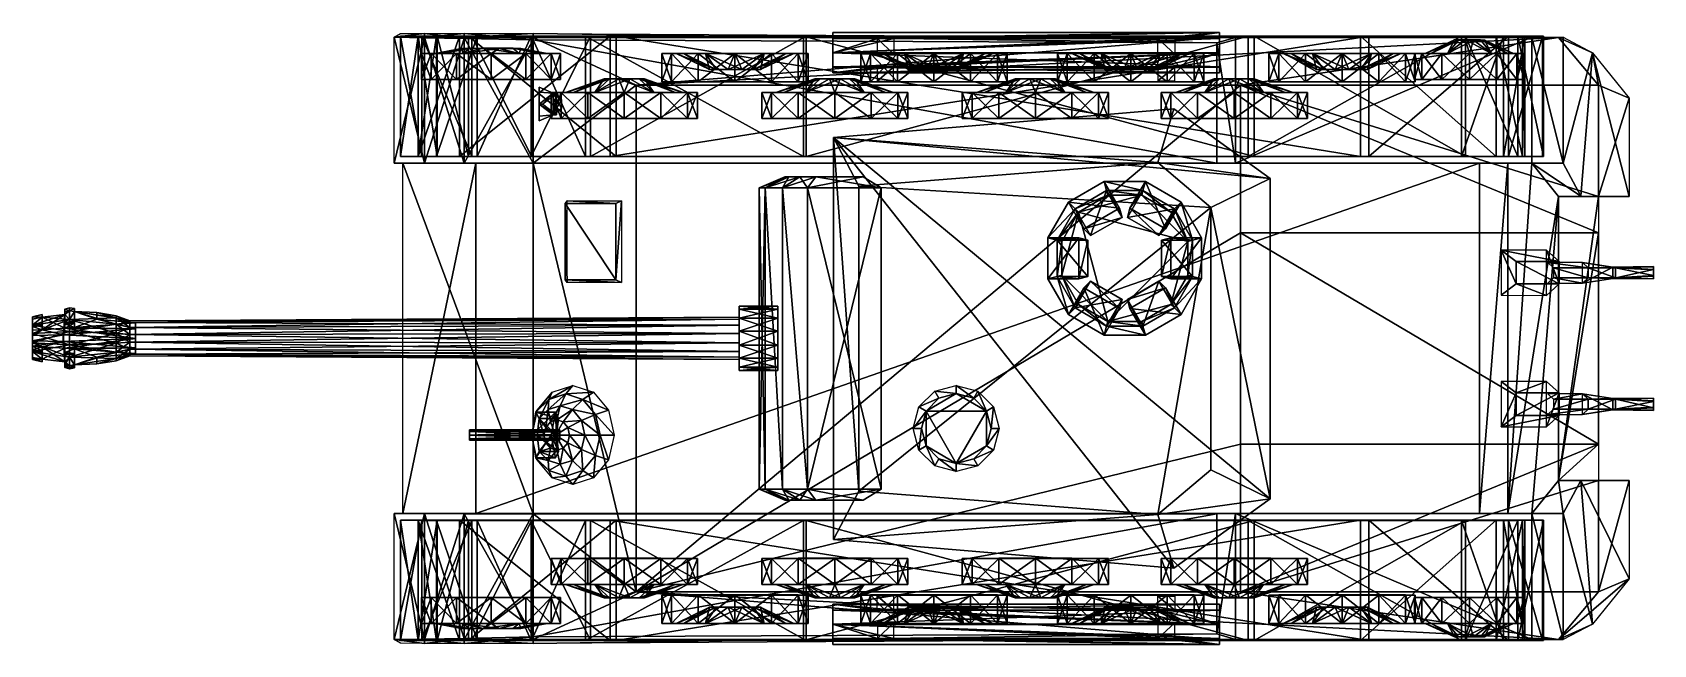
# Model space of a CAD drawing. Extents: x -192 to 185, y -71 to 71.
import ezdxf

# ---------------------------------------------------------------- set-up
doc = ezdxf.new("R2010")
doc.units = 0
for name, color, linetype in [('Fezulaj', 9, 'CONTINUOUS'), ('gus0222', 9, 'CONTINUOUS'), ('gus032', 9, 'CONTINUOUS')]:
    doc.layers.add(name, color=color, linetype=linetype)

msp = doc.modelspace()

# ---------------------------------------------------------------- linework, layer by layer
at = {"layer": 'Fezulaj', "color": 9}
for points in [[(-100.515625, 70.96875, 47.765621), (-100.515625, 70.09375, 52.671871), (-107.5625, 70.109375, 45.031246)], [(-107.5625, 70.109375, 45.031246), (-106.109375, 70.96875, 41.203121), (-100.515625, 70.96875, 47.765621)], [(-107.5625, 70.109375, 45.031246), (-106.109375, 70.96875, 41.203121), (-100.515625, 70.96875, 47.765621)], [(-100.515625, 70.96875, 47.765621), (-100.515625, 69.953125, 52.453121), (-107.5625, 70.109375, 45.031246)], [(-107.5625, 70.109375, 45.031246), (-100.515625, 70.09375, 52.671871), (-100.515625, 40.828129, 52.656246)], [(-100.515625, 40.828129, 52.656246), (-107.5625, 40.843754, 45.015621), (-107.5625, 70.109375, 45.031246)], [(-100.515625, 69.953125, 52.453121), (-107.5625, 40.843754, 45.015621), (-107.5625, 70.109375, 45.031246)], [(-100.515625, 69.953125, 52.453121), (-100.515625, 40.828129, 51.828121), (-107.5625, 40.843754, 45.015621)], [(-91.328125, 70.96875, 53.390621), (-91.328125, 70.09375, 58.296871), (-100.515625, 70.09375, 52.671871)], [(-100.515625, 70.09375, 52.671871), (-100.515625, 70.96875, 47.765621), (-91.328125, 70.96875, 53.390621)], [(-91.328125, 69.828125, 58.156246), (-100.515625, 69.953125, 52.453121), (-100.515625, 70.96875, 47.765621)], [(-100.515625, 70.96875, 47.765621), (-91.328125, 70.96875, 53.390621), (-91.328125, 69.828125, 58.156246)], [(-91.328125, 40.828129, 58.281246), (-100.515625, 40.828129, 52.656246), (-100.515625, 70.09375, 52.671871)], [(-100.515625, 70.09375, 52.671871), (-91.328125, 70.09375, 58.296871), (-91.328125, 40.828129, 58.281246)], [(-100.515625, 40.828129, 51.828121), (-100.515625, 69.953125, 52.453121), (-91.328125, 69.828125, 58.156246)], [(-91.328125, 69.828125, 58.156246), (-91.328125, 40.828129, 57.296871), (-100.515625, 40.828129, 51.828121)], [(-75.28125, 70.96875, 54.765621), (-75.28125, 70.09375, 59.671871), (-91.328125, 70.09375, 58.296871)], [(-91.328125, 70.09375, 58.296871), (-91.328125, 70.96875, 53.390621), (-75.28125, 70.96875, 54.765621)], [(-75.28125, 69.484375, 59.593746), (-91.328125, 69.828125, 58.156246), (-91.328125, 70.96875, 53.390621)], [(-91.328125, 70.96875, 53.390621), (-75.28125, 70.96875, 54.765621), (-75.28125, 69.484375, 59.593746)], [(-91.328125, 70.09375, 58.296871), (-75.28125, 70.09375, 59.671871), (-75.28125, 40.828129, 59.656246)], [(-75.28125, 40.828129, 59.656246), (-91.328125, 40.828129, 58.281246), (-91.328125, 70.09375, 58.296871)], [(-91.328125, 40.828129, 57.296871), (-91.328125, 69.828125, 58.156246), (-75.28125, 69.484375, 59.593746)], [(-75.28125, 69.484375, 59.593746), (-75.28125, 40.828129, 58.765621), (-91.328125, 40.828129, 57.296871)], [(-75.28125, 70.09375, 59.671871), (-75.28125, 70.96875, 54.765621), (88.046875, 70.09375, 52.609379)], [(-75.28125, 70.96875, 54.765621), (88.046875, 70.09375, 52.609379), (83.6875, 68.78125, 59.671879)], [(83.6875, 68.78125, 59.671879), (-75.28125, 69.484375, 59.593746), (-75.28125, 70.96875, 54.765621)], [(-51.34375, 58.96875, 75.421875), (-75.28125, 70.09375, 59.671871), (83.6875, 70.09375, 59.671879)], [(-75.28125, 40.828129, 59.656246), (-75.28125, 70.09375, 59.671871), (-51.34375, 58.96875, 75.421875)], [(88.046875, 70.09375, 52.609379), (83.6875, 70.09375, 59.671879), (-75.28125, 70.09375, 59.671871)], [(83.6875, 40.828121, 59.656254), (-75.28125, 40.828129, 58.765621), (-75.28125, 69.484375, 59.593746)], [(-75.28125, 69.484375, 59.593746), (83.6875, 68.78125, 59.671879), (83.6875, 40.828121, 59.656254)], [(163.078125, 70.093742, 59.671879), (-51.34375, 58.96875, 75.421875), (83.6875, 70.09375, 59.671879)], [(163.078125, 70.093742, 59.671879), (89.203125, 58.968746, 75.421875), (-51.34375, 58.96875, 75.421875)], [(84.328125, 71.234375, 72.0625), (-5.609375, 71.234375, 72.0625), (-5.609375, 69.859375, 68.734375)], [(84.328125, 71.234375, 72.0625), (-5.609375, 69.859375, 68.734375), (4.765625, 69.859375, 68.734375)], [(84.328125, 71.234375, 72.0625), (84.328125, 69.859375, 75.375), (-5.609375, 69.859375, 75.375)], [(-5.609375, 69.859375, 75.375), (-5.609375, 71.234375, 72.0625), (84.328125, 71.234375, 72.0625)], [(-5.609375, 66.53125, 67.359375), (-5.609375, 69.859375, 68.734375), (-5.609375, 71.234375, 72.0625)], [(-5.609375, 71.234375, 72.0625), (-5.609375, 69.859375, 75.375), (-5.609375, 66.53125, 76.75)], [(-5.609375, 71.234375, 72.0625), (-5.609375, 66.53125, 76.75), (-5.609375, 61.828125, 72.046875)], [(-5.609375, 66.53125, 67.359375), (-5.609375, 71.234375, 72.0625), (-5.609375, 61.828125, 72.046875)], [(-5.609375, 66.53125, 67.359375), (84.328125, 66.53125, 67.359375), (84.328125, 69.859375, 68.734375)], [(-5.609375, 66.53125, 67.359375), (84.328125, 69.859375, 68.734375), (73.890625, 69.859375, 68.734375)], [(-5.609375, 66.53125, 67.359375), (73.890625, 69.859375, 68.734375), (69.9375, 69.859375, 68.734375)], [(-5.609375, 66.53125, 67.359375), (69.9375, 69.859375, 68.734375), (8.578125, 69.859375, 68.734375)], [(-5.609375, 66.53125, 67.359375), (8.578125, 69.859375, 68.734375), (4.765625, 69.859375, 68.734375)], [(-5.609375, 66.53125, 67.359375), (4.765625, 69.859375, 68.734375), (-5.609375, 69.859375, 68.734375)], [(84.328125, 69.859375, 75.375), (84.328125, 66.53125, 76.75), (-5.609375, 66.53125, 76.75)], [(-5.609375, 66.53125, 76.75), (-5.609375, 69.859375, 75.375), (84.328125, 69.859375, 75.375)], [(84.328125, 71.234375, 72.0625), (4.765625, 69.859375, 68.734375), (8.578125, 69.859375, 68.734375)], [(4.765625, 69.859375, 68.734375), (8.578125, 69.859375, 68.734375), (8.578125, 66.109375, 64.734375)], [(8.578125, 66.109375, 64.734375), (4.765625, 66.109375, 64.734375), (4.765625, 69.859375, 68.734375)], [(84.328125, 71.234375, 72.0625), (8.578125, 69.859375, 68.734375), (69.9375, 69.859375, 68.734375)], [(84.328125, 71.234375, 72.0625), (69.9375, 69.859375, 68.734375), (73.890625, 69.859375, 68.734375)], [(69.9375, 69.859375, 68.734375), (73.890625, 69.859375, 68.734375), (73.890625, 66.171875, 64.828125)], [(73.890625, 66.171875, 64.828125), (69.9375, 66.171875, 64.828125), (69.9375, 69.859375, 68.734375)], [(84.328125, 71.234375, 72.0625), (73.890625, 69.859375, 68.734375), (84.328125, 69.859375, 68.734375)], [(163.078125, 70.093742, 59.671879), (83.6875, 70.09375, 59.671879), (88.046875, 70.09375, 52.609379)], [(83.6875, 68.78125, 59.671879), (88.046875, 70.09375, 52.609379), (88.046875, 40.828121, 52.593754)], [(88.046875, 40.828121, 52.593754), (83.6875, 40.828121, 59.656254), (83.6875, 68.78125, 59.671879)], [(84.328125, 69.859375, 75.375), (84.328125, 71.234375, 72.0625), (84.328125, 69.859375, 68.734375)], [(84.328125, 63.203121, 75.375), (84.328125, 66.53125, 76.75), (84.328125, 69.859375, 75.375)], [(84.328125, 69.859375, 68.734375), (84.328125, 66.53125, 67.359375), (84.328125, 63.218746, 68.734375)], [(84.328125, 69.859375, 75.375), (84.328125, 69.859375, 68.734375), (84.328125, 63.218746, 68.734375)], [(84.328125, 63.203121, 75.375), (84.328125, 69.859375, 75.375), (84.328125, 63.218746, 68.734375)], [(88.046875, 70.09375, 52.609379), (156.9375, 70.109367, 49.296879), (163.078125, 70.093742, 59.671879)], [(88.046875, 40.828121, 52.593754), (88.046875, 70.09375, 52.609379), (156.9375, 70.109367, 49.296879)], [(156.9375, 70.109367, 49.296879), (156.9375, 40.843746, 49.281254), (88.046875, 40.828121, 52.593754)], [(163.078125, 70.093742, 59.671879), (172.40625, 58.968746, 75.421883), (89.203125, 58.968746, 75.421875)], [(132.140625, 66.359375, 27.562504), (138.890625, 69.484375, 26.625004), (139.828125, 69.46875, 30.125004)], [(132.140625, 66.359375, 27.562504), (133.515625, 66.359375, 22.437504), (138.890625, 69.484375, 26.625004)], [(139.828125, 69.46875, 30.125004), (133.515625, 66.359375, 32.687504), (132.140625, 66.359375, 27.562504)], [(138.890625, 69.484375, 26.625004), (133.515625, 66.359375, 22.437504), (137.265625, 66.359375, 18.671879)], [(137.265625, 66.359375, 36.453129), (133.515625, 66.359375, 32.687504), (139.828125, 69.46875, 30.125004)], [(137.265625, 66.359375, 18.671879), (141.453125, 69.484375, 24.062504), (138.890625, 69.484375, 26.625004)], [(137.265625, 66.359375, 18.671879), (142.390625, 66.359367, 17.296879), (141.453125, 69.484375, 24.062504)], [(137.265625, 66.359375, 36.453129), (139.828125, 69.46875, 30.125004), (143.328125, 69.468742, 31.062504)], [(143.328125, 69.468742, 31.062504), (142.390625, 66.359367, 37.828129), (137.265625, 66.359375, 36.453129)], [(145.890625, 69.468742, 28.500004), (139.828125, 69.46875, 30.125004), (138.890625, 69.484375, 26.625004)], [(145.890625, 69.468742, 28.500004), (138.890625, 69.484375, 26.625004), (141.453125, 69.484375, 24.062504)], [(145.890625, 69.468742, 28.500004), (143.328125, 69.468742, 31.062504), (139.828125, 69.46875, 30.125004)], [(147.53125, 66.359367, 18.671879), (144.953125, 69.484367, 25.000004), (141.453125, 69.484375, 24.062504)], [(141.453125, 69.484375, 24.062504), (142.390625, 66.359367, 17.296879), (147.53125, 66.359367, 18.671879)], [(145.890625, 69.468742, 28.500004), (141.453125, 69.484375, 24.062504), (144.953125, 69.484367, 25.000004)], [(147.53125, 66.359367, 36.453129), (142.390625, 66.359367, 37.828129), (143.328125, 69.468742, 31.062504)], [(147.53125, 66.359367, 36.453129), (143.328125, 69.468742, 31.062504), (145.890625, 69.468742, 28.500004)], [(147.53125, 66.359367, 18.671879), (151.28125, 66.359367, 22.437504), (144.953125, 69.484367, 25.000004)], [(152.65625, 66.359367, 27.562504), (145.890625, 69.468742, 28.500004), (144.953125, 69.484367, 25.000004)], [(144.953125, 69.484367, 25.000004), (151.28125, 66.359367, 22.437504), (152.65625, 66.359367, 27.562504)], [(152.65625, 66.359367, 27.562504), (151.28125, 66.359367, 32.687504), (145.890625, 69.468742, 28.500004)], [(145.890625, 69.468742, 28.500004), (151.28125, 66.359367, 32.687504), (147.53125, 66.359367, 36.453129)], [(163.078125, 70.093742, 59.671879), (156.9375, 70.109367, 49.296879), (164.171875, 70.109367, 49.281254)], [(164.171875, 40.843746, 49.265629), (156.9375, 40.843746, 49.281254), (156.9375, 70.109367, 49.296879)], [(156.9375, 70.109367, 49.296879), (164.171875, 70.109367, 49.281254), (164.171875, 40.843746, 49.265629)], [(164.171875, 70.109367, 49.281254), (170.96875, 66.531242, 52.546879), (163.078125, 70.093742, 59.671879)], [(172.40625, 58.968746, 75.421883), (163.078125, 70.093742, 59.671879), (170.96875, 66.531242, 52.546879)], [(164.171875, 40.843746, 49.265629), (164.171875, 70.109367, 49.281254), (170.96875, 66.531242, 52.546879)], [(-99, 60.296879, 38.312496), (-101.171875, 60.312504, 30.249998), (-101.171875, 66.359375, 30.249998)], [(-101.171875, 66.359375, 30.249998), (-99, 66.359375, 38.328121), (-99, 60.296879, 38.312496)], [(-101.171875, 60.312504, 30.249998), (-99, 60.312504, 22.171873), (-99, 66.359375, 22.171873)], [(-99, 66.359375, 22.171873), (-101.171875, 66.359375, 30.249998), (-101.171875, 60.312504, 30.249998)], [(-99, 66.359375, 38.328121), (-101.171875, 66.359375, 30.249998), (-98.015625, 66.359375, 30.249998)], [(-101.171875, 66.359375, 30.249998), (-99, 66.359375, 22.171873), (-96.28125, 66.359375, 23.749998)], [(-96.28125, 66.359375, 23.749998), (-98.015625, 66.359375, 30.249998), (-101.171875, 66.359375, 30.249998)], [(-99, 60.312504, 22.171873), (-93.09375, 60.312504, 16.249998), (-93.09375, 66.375, 16.265623)], [(-93.09375, 66.375, 16.265623), (-99, 66.359375, 22.171873), (-99, 60.312504, 22.171873)], [(-99, 66.359375, 22.171873), (-93.09375, 66.375, 16.265623), (-91.515625, 66.359375, 18.984373)], [(-93.09375, 60.296879, 44.234371), (-99, 60.296879, 38.312496), (-99, 66.359375, 38.328121)], [(-99, 66.359375, 38.328121), (-93.09375, 66.359375, 44.234371), (-93.09375, 60.296879, 44.234371)], [(-93.09375, 66.359375, 44.234371), (-99, 66.359375, 38.328121), (-96.28125, 66.359375, 36.749996)], [(-98.015625, 66.359375, 30.249998), (-96.28125, 66.359375, 36.749996), (-99, 66.359375, 38.328121)], [(-91.515625, 66.359375, 18.984373), (-96.28125, 66.359375, 23.749998), (-99, 66.359375, 22.171873)], [(-98.015625, 66.359375, 30.249998), (-91.9375, 67.53125, 28.390623), (-90.09375, 67.53125, 35.312496)], [(-90.09375, 67.53125, 35.312496), (-96.28125, 66.359375, 36.749996), (-98.015625, 66.359375, 30.249998)], [(-98.015625, 66.359375, 30.249998), (-96.28125, 66.359375, 23.749998), (-91.9375, 67.53125, 28.390623)], [(-91.515625, 66.359375, 41.499996), (-96.28125, 66.359375, 36.749996), (-90.09375, 67.53125, 35.312496)], [(-91.9375, 67.53125, 28.390623), (-96.28125, 66.359375, 23.749998), (-91.515625, 66.359375, 18.984373)], [(-96.28125, 66.359375, 36.749996), (-91.515625, 66.359375, 41.499996), (-93.09375, 66.359375, 44.234371)], [(-93.09375, 60.312504, 16.249998), (-85.015625, 60.312504, 14.093748), (-85.015625, 66.375, 14.093748)], [(-85.015625, 66.375, 14.093748), (-93.09375, 66.375, 16.265623), (-93.09375, 60.312504, 16.249998)], [(-93.09375, 66.375, 16.265623), (-85.015625, 66.375, 14.093748), (-85.015625, 66.359375, 17.249998)], [(-85.015625, 66.359375, 17.249998), (-91.515625, 66.359375, 18.984373), (-93.09375, 66.375, 16.265623)], [(-85.015625, 60.296879, 46.390621), (-93.09375, 60.296879, 44.234371), (-93.09375, 66.359375, 44.234371)], [(-93.09375, 66.359375, 44.234371), (-85.015625, 66.34375, 46.390621), (-85.015625, 60.296879, 46.390621)], [(-85.015625, 66.34375, 46.390621), (-93.09375, 66.359375, 44.234371), (-91.515625, 66.359375, 41.499996)], [(-91.515625, 66.359375, 18.984373), (-86.875, 67.546875, 23.328123), (-91.9375, 67.53125, 28.390623)], [(-78.09375, 67.53125, 32.109371), (-91.9375, 67.53125, 28.390623), (-86.875, 67.546875, 23.328123)], [(-78.09375, 67.53125, 32.109371), (-90.09375, 67.53125, 35.312496), (-91.9375, 67.53125, 28.390623)], [(-91.515625, 66.359375, 18.984373), (-85.015625, 66.359375, 17.249998), (-86.875, 67.546875, 23.328123)], [(-91.515625, 66.359375, 41.499996), (-90.09375, 67.53125, 35.312496), (-83.171875, 67.53125, 37.171871)], [(-83.171875, 67.53125, 37.171871), (-85.015625, 66.359375, 43.249996), (-91.515625, 66.359375, 41.499996)], [(-91.515625, 66.359375, 41.499996), (-85.015625, 66.359375, 43.249996), (-85.015625, 66.34375, 46.390621)], [(-78.09375, 67.53125, 32.109371), (-83.171875, 67.53125, 37.171871), (-90.09375, 67.53125, 35.312496)], [(-78.515625, 66.359375, 18.984373), (-79.953125, 67.546875, 25.171873), (-86.875, 67.546875, 23.328123)], [(-86.875, 67.546875, 23.328123), (-85.015625, 66.359375, 17.249998), (-78.515625, 66.359375, 18.984373)], [(-78.09375, 67.53125, 32.109371), (-86.875, 67.546875, 23.328123), (-79.953125, 67.546875, 25.171873)], [(-78.515625, 66.359375, 41.499996), (-85.015625, 66.359375, 43.249996), (-83.171875, 67.53125, 37.171871)], [(-85.015625, 60.312504, 14.093748), (-76.9375, 60.312504, 16.249998), (-76.9375, 66.375, 16.265623)], [(-76.9375, 66.375, 16.265623), (-85.015625, 66.375, 14.093748), (-85.015625, 60.312504, 14.093748)], [(-85.015625, 66.375, 14.093748), (-76.9375, 66.375, 16.265623), (-78.515625, 66.359375, 18.984373)], [(-78.515625, 66.359375, 18.984373), (-85.015625, 66.359375, 17.249998), (-85.015625, 66.375, 14.093748)], [(-85.015625, 66.34375, 46.390621), (-76.9375, 66.359375, 44.234371), (-76.9375, 60.296879, 44.234371)], [(-76.9375, 66.359375, 44.234371), (-85.015625, 66.34375, 46.390621), (-85.015625, 66.359375, 43.249996)], [(-85.015625, 66.359375, 43.249996), (-78.515625, 66.359375, 41.499996), (-76.9375, 66.359375, 44.234371)], [(-76.9375, 60.296879, 44.234371), (-85.015625, 60.296879, 46.390621), (-85.015625, 66.34375, 46.390621)], [(-78.515625, 66.359375, 41.499996), (-83.171875, 67.53125, 37.171871), (-78.09375, 67.53125, 32.109371)], [(-78.515625, 66.359375, 18.984373), (-73.765625, 66.359375, 23.749998), (-79.953125, 67.546875, 25.171873)], [(-72.015625, 66.359375, 30.249998), (-78.09375, 67.53125, 32.109371), (-79.953125, 67.546875, 25.171873)], [(-79.953125, 67.546875, 25.171873), (-73.765625, 66.359375, 23.749998), (-72.015625, 66.359375, 30.249998)], [(-78.09375, 67.53125, 32.109371), (-73.765625, 66.359375, 36.749996), (-78.515625, 66.359375, 41.499996)], [(-73.765625, 66.359375, 23.749998), (-78.515625, 66.359375, 18.984373), (-76.9375, 66.375, 16.265623)], [(-71.03125, 66.359375, 38.328125), (-76.9375, 66.359375, 44.234371), (-78.515625, 66.359375, 41.499996)], [(-78.515625, 66.359375, 41.499996), (-73.765625, 66.359375, 36.749996), (-71.03125, 66.359375, 38.328125)], [(-72.015625, 66.359375, 30.249998), (-73.765625, 66.359375, 36.749996), (-78.09375, 67.53125, 32.109371)], [(-71.03125, 66.359375, 22.171873), (-76.9375, 66.375, 16.265623), (-76.9375, 60.312504, 16.249998)], [(-76.9375, 66.375, 16.265623), (-71.03125, 66.359375, 22.171873), (-73.765625, 66.359375, 23.749998)], [(-71.03125, 60.296875, 38.3125), (-76.9375, 60.296879, 44.234371), (-76.9375, 66.359375, 44.234371)], [(-76.9375, 66.359375, 44.234371), (-71.03125, 66.359375, 38.328125), (-71.03125, 60.296875, 38.3125)], [(-76.9375, 60.312504, 16.249998), (-71.03125, 60.3125, 22.171873), (-71.03125, 66.359375, 22.171873)], [(-68.875, 66.359375, 30.249998), (-71.03125, 66.359375, 38.328125), (-73.765625, 66.359375, 36.749996)], [(-73.765625, 66.359375, 36.749996), (-72.015625, 66.359375, 30.249998), (-68.875, 66.359375, 30.249998)], [(-72.015625, 66.359375, 30.249998), (-73.765625, 66.359375, 23.749998), (-71.03125, 66.359375, 22.171873)], [(-71.03125, 66.359375, 22.171873), (-68.875, 66.359375, 30.249998), (-72.015625, 66.359375, 30.249998)], [(-68.875, 60.3125, 30.249998), (-71.03125, 60.296875, 38.3125), (-71.03125, 66.359375, 38.328125)], [(-71.03125, 66.359375, 38.328125), (-68.875, 66.359375, 30.249998), (-68.875, 60.3125, 30.249998)], [(-71.03125, 60.3125, 22.171873), (-68.875, 60.3125, 30.249998), (-68.875, 66.359375, 30.249998)], [(-68.875, 66.359375, 30.249998), (-71.03125, 66.359375, 22.171873), (-71.03125, 60.3125, 22.171873)], [(-43.09375, 59.78125, 28.187498), (-45.359375, 59.78125, 19.687498), (-45.359375, 66.375, 19.703123)], [(-45.359375, 66.375, 19.703123), (-43.09375, 66.359375, 28.203123), (-43.09375, 59.78125, 28.187498)], [(-45.359375, 59.78125, 19.687498), (-43.09375, 59.78125, 11.187499), (-43.09375, 66.375, 11.203124)], [(-43.09375, 66.375, 11.203124), (-45.359375, 66.375, 19.703123), (-45.359375, 59.78125, 19.687498)], [(-43.09375, 66.359375, 28.203123), (-45.359375, 66.375, 19.703123), (-42.046875, 66.375, 19.703123)], [(-45.359375, 66.375, 19.703123), (-43.09375, 66.375, 11.203124), (-40.21875, 66.375, 12.859374)], [(-40.21875, 66.375, 12.859374), (-42.046875, 66.375, 19.703123), (-45.359375, 66.375, 19.703123)], [(-43.09375, 59.78125, 11.187499), (-36.859375, 59.796875, 4.968749), (-36.859375, 66.375, 4.968749)], [(-36.859375, 66.375, 4.968749), (-43.09375, 66.375, 11.203124), (-43.09375, 59.78125, 11.187499)], [(-42.046875, 66.375, 19.703123), (-40.21875, 66.359375, 26.531248), (-43.09375, 66.359375, 28.203123)], [(-43.09375, 66.375, 11.203124), (-36.859375, 66.375, 4.968749), (-35.203125, 66.375, 7.843749)], [(-35.203125, 66.375, 7.843749), (-40.21875, 66.375, 12.859374), (-43.09375, 66.375, 11.203124)], [(-36.859375, 59.78125, 34.421875), (-43.09375, 59.78125, 28.187498), (-43.09375, 66.359375, 28.203123)], [(-43.09375, 66.359375, 28.203123), (-36.859375, 66.359375, 34.421875), (-36.859375, 59.78125, 34.421875)], [(-36.859375, 66.359375, 34.421875), (-43.09375, 66.359375, 28.203123), (-40.21875, 66.359375, 26.531248)], [(-42.046875, 66.375, 19.703123), (-34.28125, 62.625, 18.109375), (-32.703125, 62.625, 24.03125)], [(-32.703125, 62.625, 24.03125), (-40.21875, 66.359375, 26.531248), (-42.046875, 66.375, 19.703123)], [(-42.046875, 66.375, 19.703123), (-40.21875, 66.375, 12.859374), (-34.28125, 62.625, 18.109375)], [(-34.28125, 62.625, 18.109375), (-40.21875, 66.375, 12.859374), (-35.203125, 66.375, 7.843749)], [(-40.21875, 66.359375, 26.531248), (-35.203125, 66.359375, 31.546875), (-36.859375, 66.359375, 34.421875)], [(-35.203125, 66.359375, 31.546875), (-40.21875, 66.359375, 26.531248), (-32.703125, 62.625, 24.03125)], [(-36.859375, 59.796875, 4.968749), (-28.359373, 59.796875, 2.687499), (-28.359373, 66.375, 2.703124)], [(-28.359373, 66.375, 2.703124), (-36.859375, 66.375, 4.968749), (-36.859375, 59.796875, 4.968749)], [(-36.859375, 66.375, 4.968749), (-28.359373, 66.375, 2.703124), (-28.359373, 66.375, 6.015624)], [(-28.359373, 66.375, 6.015624), (-35.203125, 66.375, 7.843749), (-36.859375, 66.375, 4.968749)], [(-28.359375, 59.78125, 36.6875), (-36.859375, 59.78125, 34.421875), (-36.859375, 66.359375, 34.421875)], [(-36.859375, 66.359375, 34.421875), (-28.359375, 66.359375, 36.703125), (-28.359375, 59.78125, 36.6875)], [(-28.359375, 66.359375, 36.703125), (-36.859375, 66.359375, 34.421875), (-35.203125, 66.359375, 31.546875)], [(-35.203125, 66.375, 7.843749), (-29.953123, 62.625, 13.765624), (-34.28125, 62.625, 18.109375)], [(-35.203125, 66.375, 7.843749), (-28.359373, 66.375, 6.015624), (-29.953123, 62.625, 13.765624)], [(-35.203125, 66.359375, 31.546875), (-28.359375, 66.359375, 33.375), (-28.359375, 66.359375, 36.703125)], [(-35.203125, 66.359375, 31.546875), (-32.703125, 62.625, 24.03125), (-26.781248, 62.625, 25.625)], [(-26.781248, 62.625, 25.625), (-28.359375, 66.359375, 33.375), (-35.203125, 66.359375, 31.546875)], [(-21.515623, 66.375, 7.84375), (-24.031248, 62.625, 15.359374), (-29.953123, 62.625, 13.765624)], [(-29.953123, 62.625, 13.765624), (-28.359373, 66.375, 6.015624), (-21.515623, 66.375, 7.84375)], [(-19.859375, 59.78125, 34.421875), (-28.359375, 59.78125, 36.6875), (-28.359375, 66.359375, 36.703125)], [(-28.359375, 66.359375, 36.703125), (-19.859375, 66.359375, 34.421875), (-19.859375, 59.78125, 34.421875)], [(-19.859375, 66.359375, 34.421875), (-28.359375, 66.359375, 36.703125), (-28.359375, 66.359375, 33.375)], [(-28.359375, 66.359375, 33.375), (-21.515625, 66.359375, 31.546875), (-19.859375, 66.359375, 34.421875)], [(-21.515625, 66.359375, 31.546875), (-28.359375, 66.359375, 33.375), (-26.781248, 62.625, 25.625)], [(-28.359373, 59.796875, 2.687499), (-19.859373, 59.796875, 4.96875), (-19.859373, 66.375, 4.96875)], [(-19.859373, 66.375, 4.96875), (-28.359373, 66.375, 2.703124), (-28.359373, 59.796875, 2.687499)], [(-28.359373, 66.375, 2.703124), (-19.859373, 66.375, 4.96875), (-21.515623, 66.375, 7.84375)], [(-21.515623, 66.375, 7.84375), (-28.359373, 66.375, 6.015624), (-28.359373, 66.375, 2.703124)], [(-21.515625, 66.359375, 31.546875), (-26.781248, 62.625, 25.625), (-22.437498, 62.625, 21.28125)], [(-21.515623, 66.375, 7.84375), (-16.515623, 66.375, 12.859375), (-24.031248, 62.625, 15.359374)], [(-14.687499, 66.375, 19.703125), (-22.437498, 62.625, 21.28125), (-24.031248, 62.625, 15.359374)], [(-24.031248, 62.625, 15.359374), (-16.515623, 66.375, 12.859375), (-14.687499, 66.375, 19.703125)], [(-14.687499, 66.375, 19.703125), (-16.515623, 66.359375, 26.53125), (-22.437498, 62.625, 21.28125)], [(-22.437498, 62.625, 21.28125), (-16.515623, 66.359375, 26.53125), (-21.515625, 66.359375, 31.546875)], [(-13.640624, 66.359375, 28.203125), (-19.859375, 66.359375, 34.421875), (-21.515625, 66.359375, 31.546875)], [(-21.515625, 66.359375, 31.546875), (-16.515623, 66.359375, 26.53125), (-13.640624, 66.359375, 28.203125)], [(-16.515623, 66.375, 12.859375), (-21.515623, 66.375, 7.84375), (-19.859373, 66.375, 4.96875)], [(-13.640624, 59.78125, 28.1875), (-19.859375, 59.78125, 34.421875), (-19.859375, 66.359375, 34.421875)], [(-19.859375, 66.359375, 34.421875), (-13.640624, 66.359375, 28.203125), (-13.640624, 59.78125, 28.1875)], [(-19.859373, 59.796875, 4.96875), (-13.640624, 59.78125, 11.1875), (-13.640623, 66.375, 11.203125)], [(-13.640623, 66.375, 11.203125), (-19.859373, 66.375, 4.96875), (-19.859373, 59.796875, 4.96875)], [(-19.859373, 66.375, 4.96875), (-13.640623, 66.375, 11.203125), (-16.515623, 66.375, 12.859375)], [(-11.359374, 66.375, 19.703125), (-13.640624, 66.359375, 28.203125), (-16.515623, 66.359375, 26.53125)], [(-16.515623, 66.359375, 26.53125), (-14.687499, 66.375, 19.703125), (-11.359374, 66.375, 19.703125)], [(-14.687499, 66.375, 19.703125), (-16.515623, 66.375, 12.859375), (-13.640623, 66.375, 11.203125)], [(-13.640623, 66.375, 11.203125), (-11.359374, 66.375, 19.703125), (-14.687499, 66.375, 19.703125)], [(-13.640624, 66.359375, 28.203125), (-11.359374, 66.375, 19.703125), (-11.359374, 59.78125, 19.6875)], [(-13.640624, 59.78125, 11.1875), (-11.359374, 59.78125, 19.6875), (-11.359374, 66.375, 19.703125)], [(-11.359374, 66.375, 19.703125), (-13.640623, 66.375, 11.203125), (-13.640624, 59.78125, 11.1875)], [(-11.359374, 59.78125, 19.6875), (-13.640624, 59.78125, 28.1875), (-13.640624, 66.359375, 28.203125)], [(84.328125, 63.218746, 68.734375), (84.328125, 66.53125, 67.359375), (-5.609375, 66.53125, 67.359375)], [(-5.609375, 66.53125, 67.359375), (-5.609375, 63.21875, 68.734375), (84.328125, 63.218746, 68.734375)], [(84.328125, 66.53125, 76.75), (4.703125, 63.203125, 75.375), (-5.609375, 63.203125, 75.375)], [(84.328125, 66.53125, 76.75), (-5.609375, 63.203125, 75.375), (-5.609375, 66.53125, 76.75)], [(-5.609375, 66.53125, 76.75), (-5.609375, 63.203125, 75.375), (-5.609375, 61.828125, 72.046875)], [(-5.609375, 66.53125, 67.359375), (-5.609375, 61.828125, 72.046875), (-5.609375, 63.21875, 68.734375)], [(3.203126, 59.78125, 28.1875), (0.921876, 59.78125, 19.6875), (0.921876, 66.375, 19.703125)], [(0.921876, 66.375, 19.703125), (3.203126, 66.359375, 28.203125), (3.203126, 59.78125, 28.1875)], [(0.921876, 59.78125, 19.6875), (3.203126, 59.78125, 11.1875), (3.203126, 66.375, 11.203125)], [(3.203126, 66.375, 11.203125), (0.921876, 66.375, 19.703125), (0.921876, 59.78125, 19.6875)], [(3.203126, 66.359375, 28.203125), (0.921876, 66.375, 19.703125), (4.250001, 66.375, 19.703125)], [(0.921876, 66.375, 19.703125), (3.203126, 66.375, 11.203125), (6.078126, 66.375, 12.859375)], [(6.078126, 66.375, 12.859375), (4.250001, 66.375, 19.703125), (0.921876, 66.375, 19.703125)], [(3.203126, 59.78125, 11.1875), (9.421877, 59.796875, 4.96875), (9.421877, 66.375, 4.96875)], [(9.421877, 66.375, 4.96875), (3.203126, 66.375, 11.203125), (3.203126, 59.78125, 11.1875)], [(4.250001, 66.375, 19.703125), (6.078126, 66.359375, 26.53125), (3.203126, 66.359375, 28.203125)], [(3.203126, 66.375, 11.203125), (9.421877, 66.375, 4.96875), (11.093752, 66.375, 7.84375)], [(11.093752, 66.375, 7.84375), (6.078126, 66.375, 12.859375), (3.203126, 66.375, 11.203125)], [(9.421876, 59.78125, 34.421875), (3.203126, 59.78125, 28.1875), (3.203126, 66.359375, 28.203125)], [(3.203126, 66.359375, 28.203125), (9.421876, 66.359375, 34.421875), (9.421876, 59.78125, 34.421875)], [(9.421876, 66.359375, 34.421875), (3.203126, 66.359375, 28.203125), (6.078126, 66.359375, 26.53125)], [(4.250001, 66.375, 19.703125), (12.000001, 62.625, 18.109375), (13.593751, 62.625, 24.03125)], [(13.593751, 62.625, 24.03125), (6.078126, 66.359375, 26.53125), (4.250001, 66.375, 19.703125)], [(4.250001, 66.375, 19.703125), (6.078126, 66.375, 12.859375), (12.000001, 62.625, 18.109375)], [(84.328125, 66.53125, 76.75), (8.53125, 63.203125, 75.375), (4.703125, 63.203125, 75.375)], [(12.000001, 62.625, 18.109375), (6.078126, 66.375, 12.859375), (11.093752, 66.375, 7.84375)], [(6.078126, 66.359375, 26.53125), (11.093751, 66.359375, 31.546875), (9.421876, 66.359375, 34.421875)], [(11.093751, 66.359375, 31.546875), (6.078126, 66.359375, 26.53125), (13.593751, 62.625, 24.03125)], [(84.328125, 66.53125, 76.75), (69.96875, 63.203125, 75.375), (8.53125, 63.203125, 75.375)], [(17.921875, 59.78125, 36.6875), (9.421876, 59.78125, 34.421875), (9.421876, 66.359375, 34.421875)], [(9.421876, 66.359375, 34.421875), (17.921875, 66.359375, 36.703125), (17.921875, 59.78125, 36.6875)], [(17.921875, 66.359375, 36.703125), (9.421876, 66.359375, 34.421875), (11.093751, 66.359375, 31.546875)], [(9.421877, 59.796875, 4.96875), (17.921877, 59.796875, 2.6875), (17.921877, 66.375, 2.703125)], [(17.921877, 66.375, 2.703125), (9.421877, 66.375, 4.96875), (9.421877, 59.796875, 4.96875)], [(9.421877, 66.375, 4.96875), (17.921877, 66.375, 2.703125), (17.921877, 66.375, 6.015625)], [(17.921877, 66.375, 6.015625), (11.093752, 66.375, 7.84375), (9.421877, 66.375, 4.96875)], [(11.093751, 66.359375, 31.546875), (17.921875, 66.359375, 33.375), (17.921875, 66.359375, 36.703125)], [(11.093751, 66.359375, 31.546875), (13.593751, 62.625, 24.03125), (19.515627, 62.625, 25.625)], [(19.515627, 62.625, 25.625), (17.921875, 66.359375, 33.375), (11.093751, 66.359375, 31.546875)], [(11.093752, 66.375, 7.84375), (16.343752, 62.625, 13.765625), (12.000001, 62.625, 18.109375)], [(11.093752, 66.375, 7.84375), (17.921877, 66.375, 6.015625), (16.343752, 62.625, 13.765625)], [(24.765627, 66.375, 7.84375), (22.265627, 62.625, 15.359376), (16.343752, 62.625, 13.765625)], [(16.343752, 62.625, 13.765625), (17.921877, 66.375, 6.015625), (24.765627, 66.375, 7.84375)], [(26.421875, 59.78125, 34.421875), (17.921875, 59.78125, 36.6875), (17.921875, 66.359375, 36.703125)], [(17.921875, 66.359375, 36.703125), (26.421875, 66.359375, 34.421875), (26.421875, 59.78125, 34.421875)], [(26.421875, 66.359375, 34.421875), (17.921875, 66.359375, 36.703125), (17.921875, 66.359375, 33.375)], [(17.921875, 66.359375, 33.375), (24.765625, 66.359375, 31.546875), (26.421875, 66.359375, 34.421875)], [(24.765625, 66.359375, 31.546875), (17.921875, 66.359375, 33.375), (19.515627, 62.625, 25.625)], [(17.921877, 59.796875, 2.6875), (26.421877, 59.796875, 4.96875), (26.421877, 66.375, 4.96875)], [(26.421877, 66.375, 4.96875), (17.921877, 66.375, 2.703125), (17.921877, 59.796875, 2.6875)], [(17.921877, 66.375, 2.703125), (26.421877, 66.375, 4.96875), (24.765627, 66.375, 7.84375)], [(24.765627, 66.375, 7.84375), (17.921877, 66.375, 6.015625), (17.921877, 66.375, 2.703125)], [(24.765625, 66.359375, 31.546875), (19.515627, 62.625, 25.625), (23.859377, 62.625, 21.28125)], [(24.765627, 66.375, 7.84375), (29.781252, 66.375, 12.859376), (22.265627, 62.625, 15.359376)], [(31.609377, 66.375, 19.703125), (23.859377, 62.625, 21.28125), (22.265627, 62.625, 15.359376)], [(22.265627, 62.625, 15.359376), (29.781252, 66.375, 12.859376), (31.609377, 66.375, 19.703125)], [(31.609377, 66.375, 19.703125), (29.781252, 66.359375, 26.53125), (23.859377, 62.625, 21.28125)], [(23.859377, 62.625, 21.28125), (29.781252, 66.359375, 26.53125), (24.765625, 66.359375, 31.546875)], [(32.65625, 66.359375, 28.203125), (26.421875, 66.359375, 34.421875), (24.765625, 66.359375, 31.546875)], [(24.765625, 66.359375, 31.546875), (29.781252, 66.359375, 26.53125), (32.65625, 66.359375, 28.203125)], [(29.781252, 66.375, 12.859376), (24.765627, 66.375, 7.84375), (26.421877, 66.375, 4.96875)], [(32.65625, 59.78125, 28.1875), (26.421875, 59.78125, 34.421875), (26.421875, 66.359375, 34.421875)], [(26.421875, 66.359375, 34.421875), (32.65625, 66.359375, 28.203125), (32.65625, 59.78125, 28.1875)], [(26.421877, 59.796875, 4.96875), (32.65625, 59.78125, 11.187501), (32.65625, 66.375, 11.203126)], [(32.65625, 66.375, 11.203126), (26.421877, 66.375, 4.96875), (26.421877, 59.796875, 4.96875)], [(26.421877, 66.375, 4.96875), (32.65625, 66.375, 11.203126), (29.781252, 66.375, 12.859376)], [(34.921875, 66.375, 19.703125), (32.65625, 66.359375, 28.203125), (29.781252, 66.359375, 26.53125)], [(29.781252, 66.359375, 26.53125), (31.609377, 66.375, 19.703125), (34.921875, 66.375, 19.703125)], [(31.609377, 66.375, 19.703125), (29.781252, 66.375, 12.859376), (32.65625, 66.375, 11.203126)], [(32.65625, 66.375, 11.203126), (34.921875, 66.375, 19.703125), (31.609377, 66.375, 19.703125)], [(32.65625, 66.359375, 28.203125), (34.921875, 66.375, 19.703125), (34.921875, 59.78125, 19.6875)], [(32.65625, 59.78125, 11.187501), (34.921875, 59.78125, 19.6875), (34.921875, 66.375, 19.703125)], [(34.921875, 66.375, 19.703125), (32.65625, 66.375, 11.203126), (32.65625, 59.78125, 11.187501)], [(34.921875, 59.78125, 19.6875), (32.65625, 59.78125, 28.1875), (32.65625, 66.359375, 28.203125)], [(48.921875, 59.78125, 28.187502), (46.65625, 59.78125, 19.687502), (46.65625, 66.375, 19.703127)], [(46.65625, 66.375, 19.703127), (48.921875, 66.359375, 28.203127), (48.921875, 59.78125, 28.187502)], [(46.65625, 59.78125, 19.687502), (48.921875, 59.78125, 11.187501), (48.921875, 66.375, 11.203126)], [(48.921875, 66.375, 11.203126), (46.65625, 66.375, 19.703127), (46.65625, 59.78125, 19.687502)], [(48.921875, 66.359375, 28.203127), (46.65625, 66.375, 19.703127), (49.96875, 66.375, 19.703127)], [(46.65625, 66.375, 19.703127), (48.921875, 66.375, 11.203126), (51.796875, 66.375, 12.859376)], [(51.796875, 66.375, 12.859376), (49.96875, 66.375, 19.703127), (46.65625, 66.375, 19.703127)], [(48.921875, 59.78125, 11.187501), (55.15625, 59.796875, 4.968751), (55.15625, 66.375, 4.968751)], [(55.15625, 66.375, 4.968751), (48.921875, 66.375, 11.203126), (48.921875, 59.78125, 11.187501)], [(49.96875, 66.375, 19.703127), (51.796875, 66.359375, 26.531252), (48.921875, 66.359375, 28.203127)], [(48.921875, 66.375, 11.203126), (55.15625, 66.375, 4.968751), (56.8125, 66.375, 7.843751)], [(56.8125, 66.375, 7.843751), (51.796875, 66.375, 12.859376), (48.921875, 66.375, 11.203126)], [(55.15625, 59.78125, 34.421875), (48.921875, 59.78125, 28.187502), (48.921875, 66.359375, 28.203127)], [(48.921875, 66.359375, 28.203127), (55.15625, 66.359375, 34.421875), (55.15625, 59.78125, 34.421875)], [(55.15625, 66.359375, 34.421875), (48.921875, 66.359375, 28.203127), (51.796875, 66.359375, 26.531252)], [(49.96875, 66.375, 19.703127), (57.734375, 62.625, 18.109377), (59.3125, 62.625, 24.031252)], [(59.3125, 62.625, 24.031252), (51.796875, 66.359375, 26.531252), (49.96875, 66.375, 19.703127)], [(49.96875, 66.375, 19.703127), (51.796875, 66.375, 12.859376), (57.734375, 62.625, 18.109377)], [(57.734375, 62.625, 18.109377), (51.796875, 66.375, 12.859376), (56.8125, 66.375, 7.843751)], [(51.796875, 66.359375, 26.531252), (56.8125, 66.359375, 31.546877), (55.15625, 66.359375, 34.421875)], [(56.8125, 66.359375, 31.546877), (51.796875, 66.359375, 26.531252), (59.3125, 62.625, 24.031252)], [(55.15625, 59.796875, 4.968751), (63.65625, 59.796875, 2.687502), (63.65625, 66.375, 2.703127)], [(63.65625, 66.375, 2.703127), (55.15625, 66.375, 4.968751), (55.15625, 59.796875, 4.968751)], [(55.15625, 66.375, 4.968751), (63.65625, 66.375, 2.703127), (63.65625, 66.375, 6.015627)], [(63.65625, 66.375, 6.015627), (56.8125, 66.375, 7.843751), (55.15625, 66.375, 4.968751)], [(63.65625, 59.78125, 36.6875), (55.15625, 59.78125, 34.421875), (55.15625, 66.359375, 34.421875)], [(55.15625, 66.359375, 34.421875), (63.65625, 66.359375, 36.703125), (63.65625, 59.78125, 36.6875)], [(63.65625, 66.359375, 36.703125), (55.15625, 66.359375, 34.421875), (56.8125, 66.359375, 31.546877)], [(56.8125, 66.375, 7.843751), (62.0625, 62.625, 13.765627), (57.734375, 62.625, 18.109377)], [(56.8125, 66.375, 7.843751), (63.65625, 66.375, 6.015627), (62.0625, 62.625, 13.765627)], [(56.8125, 66.359375, 31.546877), (63.65625, 66.359375, 33.375), (63.65625, 66.359375, 36.703125)], [(56.8125, 66.359375, 31.546877), (59.3125, 62.625, 24.031252), (65.234375, 62.625, 25.625002)], [(65.234375, 62.625, 25.625002), (63.65625, 66.359375, 33.375), (56.8125, 66.359375, 31.546877)], [(70.484375, 66.375, 7.843752), (67.984375, 62.625, 15.359377), (62.0625, 62.625, 13.765627)], [(62.0625, 62.625, 13.765627), (63.65625, 66.375, 6.015627), (70.484375, 66.375, 7.843752)], [(63.65625, 59.796875, 2.687502), (72.15625, 59.796871, 4.968752), (72.15625, 66.375, 4.968752)], [(72.15625, 66.375, 4.968752), (63.65625, 66.375, 2.703127), (63.65625, 59.796875, 2.687502)], [(63.65625, 66.375, 2.703127), (72.15625, 66.375, 4.968752), (70.484375, 66.375, 7.843752)], [(70.484375, 66.375, 7.843752), (63.65625, 66.375, 6.015627), (63.65625, 66.375, 2.703127)], [(72.15625, 59.781246, 34.421879), (63.65625, 59.78125, 36.6875), (63.65625, 66.359375, 36.703125)], [(63.65625, 66.359375, 36.703125), (72.15625, 66.359375, 34.421879), (72.15625, 59.781246, 34.421879)], [(72.15625, 66.359375, 34.421879), (63.65625, 66.359375, 36.703125), (63.65625, 66.359375, 33.375)], [(63.65625, 66.359375, 33.375), (70.484375, 66.359375, 31.546877), (72.15625, 66.359375, 34.421879)], [(70.484375, 66.359375, 31.546877), (63.65625, 66.359375, 33.375), (65.234375, 62.625, 25.625002)], [(70.484375, 66.359375, 31.546877), (65.234375, 62.625, 25.625002), (69.578125, 62.625, 21.281252)], [(70.484375, 66.375, 7.843752), (75.5, 66.375, 12.859377), (67.984375, 62.625, 15.359377)], [(77.328125, 66.375, 19.703127), (69.578125, 62.625, 21.281252), (67.984375, 62.625, 15.359377)], [(67.984375, 62.625, 15.359377), (75.5, 66.375, 12.859377), (77.328125, 66.375, 19.703127)], [(77.328125, 66.375, 19.703127), (75.5, 66.359375, 26.531252), (69.578125, 62.625, 21.281252)], [(69.578125, 62.625, 21.281252), (75.5, 66.359375, 26.531252), (70.484375, 66.359375, 31.546877)], [(84.328125, 66.53125, 76.75), (73.875, 63.203121, 75.375), (69.96875, 63.203125, 75.375)], [(75.5, 66.375, 12.859377), (70.484375, 66.375, 7.843752), (72.15625, 66.375, 4.968752)], [(78.375, 66.359375, 28.203127), (72.15625, 66.359375, 34.421879), (70.484375, 66.359375, 31.546877)], [(70.484375, 66.359375, 31.546877), (75.5, 66.359375, 26.531252), (78.375, 66.359375, 28.203127)], [(72.15625, 59.796871, 4.968752), (78.375, 59.781246, 11.187502), (78.375, 66.375, 11.203127)], [(78.375, 66.375, 11.203127), (72.15625, 66.375, 4.968752), (72.15625, 59.796871, 4.968752)], [(72.15625, 66.375, 4.968752), (78.375, 66.375, 11.203127), (75.5, 66.375, 12.859377)], [(78.375, 59.781246, 28.187502), (72.15625, 59.781246, 34.421879), (72.15625, 66.359375, 34.421879)], [(72.15625, 66.359375, 34.421879), (78.375, 66.359375, 28.203127), (78.375, 59.781246, 28.187502)], [(84.328125, 66.53125, 76.75), (84.328125, 63.203121, 75.375), (73.875, 63.203121, 75.375)], [(80.65625, 66.375, 19.703127), (78.375, 66.359375, 28.203127), (75.5, 66.359375, 26.531252)], [(75.5, 66.359375, 26.531252), (77.328125, 66.375, 19.703127), (80.65625, 66.375, 19.703127)], [(77.328125, 66.375, 19.703127), (75.5, 66.375, 12.859377), (78.375, 66.375, 11.203127)], [(78.375, 66.375, 11.203127), (80.65625, 66.375, 19.703127), (77.328125, 66.375, 19.703127)], [(78.375, 66.359375, 28.203127), (80.65625, 66.375, 19.703127), (80.65625, 59.781246, 19.687502)], [(78.375, 59.781246, 11.187502), (80.65625, 59.781246, 19.687502), (80.65625, 66.375, 19.703127)], [(80.65625, 66.375, 19.703127), (78.375, 66.375, 11.203127), (78.375, 59.781246, 11.187502)], [(80.65625, 59.781246, 19.687502), (78.375, 59.781246, 28.187502), (78.375, 66.359375, 28.203127)], [(98.078125, 59.781246, 28.187502), (95.796875, 59.781246, 19.687502), (95.796875, 66.375, 19.703127)], [(95.796875, 66.375, 19.703127), (98.078125, 66.359375, 28.203127), (98.078125, 59.781246, 28.187502)], [(95.796875, 59.781246, 19.687502), (98.078125, 59.781246, 11.187503), (98.078125, 66.375, 11.203128)], [(98.078125, 66.375, 11.203128), (95.796875, 66.375, 19.703127), (95.796875, 59.781246, 19.687502)], [(98.078125, 66.359375, 28.203127), (95.796875, 66.375, 19.703127), (99.109375, 66.375, 19.703127)], [(95.796875, 66.375, 19.703127), (98.078125, 66.375, 11.203128), (100.953125, 66.375, 12.859378)], [(100.953125, 66.375, 12.859378), (99.109375, 66.375, 19.703127), (95.796875, 66.375, 19.703127)], [(98.078125, 59.781246, 11.187503), (104.296875, 59.796871, 4.968753), (104.296875, 66.375, 4.968753)], [(104.296875, 66.375, 4.968753), (98.078125, 66.375, 11.203128), (98.078125, 59.781246, 11.187503)], [(99.109375, 66.375, 19.703127), (100.953125, 66.359375, 26.531252), (98.078125, 66.359375, 28.203127)], [(98.078125, 66.375, 11.203128), (104.296875, 66.375, 4.968753), (105.953125, 66.375, 7.843753)], [(105.953125, 66.375, 7.843753), (100.953125, 66.375, 12.859378), (98.078125, 66.375, 11.203128)], [(104.296875, 59.781246, 34.421879), (98.078125, 59.781246, 28.187502), (98.078125, 66.359375, 28.203127)], [(98.078125, 66.359375, 28.203127), (104.296875, 66.359375, 34.421879), (104.296875, 59.781246, 34.421879)], [(104.296875, 66.359375, 34.421879), (98.078125, 66.359375, 28.203127), (100.953125, 66.359375, 26.531252)], [(99.109375, 66.375, 19.703127), (106.875, 62.624996, 18.109379), (108.453125, 62.624996, 24.031254)], [(108.453125, 62.624996, 24.031254), (100.953125, 66.359375, 26.531252), (99.109375, 66.375, 19.703127)], [(99.109375, 66.375, 19.703127), (100.953125, 66.375, 12.859378), (106.875, 62.624996, 18.109379)], [(106.875, 62.624996, 18.109379), (100.953125, 66.375, 12.859378), (105.953125, 66.375, 7.843753)], [(100.953125, 66.359375, 26.531252), (105.953125, 66.359375, 31.546877), (104.296875, 66.359375, 34.421879)], [(105.953125, 66.359375, 31.546877), (100.953125, 66.359375, 26.531252), (108.453125, 62.624996, 24.031254)], [(104.296875, 59.796871, 4.968753), (112.796875, 59.796871, 2.687503), (112.796875, 66.375, 2.703128)], [(112.796875, 66.375, 2.703128), (104.296875, 66.375, 4.968753), (104.296875, 59.796871, 4.968753)], [(104.296875, 66.375, 4.968753), (112.796875, 66.375, 2.703128), (112.796875, 66.375, 6.015628)], [(112.796875, 66.375, 6.015628), (105.953125, 66.375, 7.843753), (104.296875, 66.375, 4.968753)], [(112.796875, 59.781246, 36.687504), (104.296875, 59.781246, 34.421879), (104.296875, 66.359375, 34.421879)], [(104.296875, 66.359375, 34.421879), (112.796875, 66.359375, 36.703129), (112.796875, 59.781246, 36.687504)], [(112.796875, 66.359375, 36.703129), (104.296875, 66.359375, 34.421879), (105.953125, 66.359375, 31.546877)], [(105.953125, 66.375, 7.843753), (111.203125, 62.624996, 13.765628), (106.875, 62.624996, 18.109379)], [(105.953125, 66.375, 7.843753), (112.796875, 66.375, 6.015628), (111.203125, 62.624996, 13.765628)], [(105.953125, 66.359375, 31.546877), (112.796875, 66.359375, 33.375004), (112.796875, 66.359375, 36.703129)], [(105.953125, 66.359375, 31.546877), (108.453125, 62.624996, 24.031254), (114.390625, 62.624996, 25.625004)], [(114.390625, 62.624996, 25.625004), (112.796875, 66.359375, 33.375004), (105.953125, 66.359375, 31.546877)], [(119.640625, 66.375, 7.843753), (117.125, 62.624996, 15.359378), (111.203125, 62.624996, 13.765628)], [(111.203125, 62.624996, 13.765628), (112.796875, 66.375, 6.015628), (119.640625, 66.375, 7.843753)], [(112.796875, 59.796871, 2.687503), (121.296875, 59.796871, 4.968753), (121.296875, 66.375, 4.968753)], [(121.296875, 66.375, 4.968753), (112.796875, 66.375, 2.703128), (112.796875, 59.796871, 2.687503)], [(112.796875, 66.375, 2.703128), (121.296875, 66.375, 4.968753), (119.640625, 66.375, 7.843753)], [(119.640625, 66.375, 7.843753), (112.796875, 66.375, 6.015628), (112.796875, 66.375, 2.703128)], [(121.296875, 59.781246, 34.421879), (112.796875, 59.781246, 36.687504), (112.796875, 66.359375, 36.703129)], [(112.796875, 66.359375, 36.703129), (121.296875, 66.359375, 34.421879), (121.296875, 59.781246, 34.421879)], [(121.296875, 66.359375, 34.421879), (112.796875, 66.359375, 36.703129), (112.796875, 66.359375, 33.375004)], [(112.796875, 66.359375, 33.375004), (119.640625, 66.359375, 31.546879), (121.296875, 66.359375, 34.421879)], [(119.640625, 66.359375, 31.546879), (112.796875, 66.359375, 33.375004), (114.390625, 62.624996, 25.625004)], [(119.640625, 66.359375, 31.546879), (114.390625, 62.624996, 25.625004), (118.71875, 62.624996, 21.281254)], [(119.640625, 66.375, 7.843753), (124.640625, 66.375, 12.859379), (117.125, 62.624996, 15.359378)], [(126.484375, 66.375, 19.703129), (118.71875, 62.624996, 21.281254), (117.125, 62.624996, 15.359378)], [(117.125, 62.624996, 15.359378), (124.640625, 66.375, 12.859379), (126.484375, 66.375, 19.703129)], [(126.484375, 66.375, 19.703129), (124.640625, 66.359375, 26.531254), (118.71875, 62.624996, 21.281254)], [(118.71875, 62.624996, 21.281254), (124.640625, 66.359375, 26.531254), (119.640625, 66.359375, 31.546879)], [(124.640625, 66.375, 12.859379), (119.640625, 66.375, 7.843753), (121.296875, 66.375, 4.968753)], [(127.515625, 66.359375, 28.203129), (121.296875, 66.359375, 34.421879), (119.640625, 66.359375, 31.546879)], [(119.640625, 66.359375, 31.546879), (124.640625, 66.359375, 26.531254), (127.515625, 66.359375, 28.203129)], [(121.296875, 59.796871, 4.968753), (127.515625, 59.781246, 11.187504), (127.515625, 66.375, 11.203129)], [(127.515625, 66.375, 11.203129), (121.296875, 66.375, 4.968753), (121.296875, 59.796871, 4.968753)], [(121.296875, 66.375, 4.968753), (127.515625, 66.375, 11.203129), (124.640625, 66.375, 12.859379)], [(127.515625, 59.781246, 28.187504), (121.296875, 59.781246, 34.421879), (121.296875, 66.359375, 34.421879)], [(121.296875, 66.359375, 34.421879), (127.515625, 66.359375, 28.203129), (127.515625, 59.781246, 28.187504)], [(129.796875, 66.375, 19.703129), (127.515625, 66.359375, 28.203129), (124.640625, 66.359375, 26.531254)], [(124.640625, 66.359375, 26.531254), (126.484375, 66.375, 19.703129), (129.796875, 66.375, 19.703129)], [(126.484375, 66.375, 19.703129), (124.640625, 66.375, 12.859379), (127.515625, 66.375, 11.203129)], [(127.515625, 66.375, 11.203129), (129.796875, 66.375, 19.703129), (126.484375, 66.375, 19.703129)], [(127.515625, 66.359375, 28.203129), (129.796875, 66.375, 19.703129), (129.796875, 59.781246, 19.687504)], [(127.515625, 59.781246, 11.187504), (129.796875, 59.781246, 19.687504), (129.796875, 66.375, 19.703129)], [(129.796875, 66.375, 19.703129), (127.515625, 66.375, 11.203129), (127.515625, 59.781246, 11.187504)], [(129.796875, 59.781246, 19.687504), (127.515625, 59.781246, 28.187504), (127.515625, 66.359375, 28.203129)], [(131.359375, 60.312496, 33.937504), (129.640625, 60.312496, 27.562504), (129.640625, 66.359375, 27.562504)], [(129.640625, 66.359375, 27.562504), (131.359375, 66.359375, 33.937504), (131.359375, 60.312496, 33.937504)], [(129.640625, 60.312496, 27.562504), (131.359375, 60.312496, 21.187504), (131.359375, 66.359375, 21.187504)], [(131.359375, 66.359375, 21.187504), (129.640625, 66.359375, 27.562504), (129.640625, 60.312496, 27.562504)], [(131.359375, 66.359375, 33.937504), (129.640625, 66.359375, 27.562504), (132.140625, 66.359375, 27.562504)], [(129.640625, 66.359375, 27.562504), (131.359375, 66.359375, 21.187504), (133.515625, 66.359375, 22.437504)], [(133.515625, 66.359375, 22.437504), (132.140625, 66.359375, 27.562504), (129.640625, 66.359375, 27.562504)], [(136.015625, 60.296871, 38.609379), (131.359375, 60.312496, 33.937504), (131.359375, 66.359375, 33.937504)], [(131.359375, 66.359375, 33.937504), (136.015625, 66.359375, 38.609379), (136.015625, 60.296871, 38.609379)], [(131.359375, 60.312496, 21.187504), (136.015625, 60.312496, 16.515629), (136.015625, 66.359375, 16.515629)], [(136.015625, 66.359375, 16.515629), (131.359375, 66.359375, 21.187504), (131.359375, 60.312496, 21.187504)], [(136.015625, 66.359375, 38.609379), (131.359375, 66.359375, 33.937504), (133.515625, 66.359375, 32.687504)], [(132.140625, 66.359375, 27.562504), (133.515625, 66.359375, 32.687504), (131.359375, 66.359375, 33.937504)], [(131.359375, 66.359375, 21.187504), (136.015625, 66.359375, 16.515629), (137.265625, 66.359375, 18.671879)], [(137.265625, 66.359375, 18.671879), (133.515625, 66.359375, 22.437504), (131.359375, 66.359375, 21.187504)], [(133.515625, 66.359375, 32.687504), (137.265625, 66.359375, 36.453129), (136.015625, 66.359375, 38.609379)], [(136.015625, 60.312496, 16.515629), (142.390625, 60.312496, 14.812504), (142.390625, 66.374992, 14.812504)], [(142.390625, 66.374992, 14.812504), (136.015625, 66.359375, 16.515629), (136.015625, 60.312496, 16.515629)], [(136.015625, 66.359375, 16.515629), (142.390625, 66.374992, 14.812504), (142.390625, 66.359367, 17.296879)], [(142.390625, 60.296871, 40.312504), (136.015625, 60.296871, 38.609379), (136.015625, 66.359375, 38.609379)], [(136.015625, 66.359375, 38.609379), (142.390625, 66.359367, 40.312504), (142.390625, 60.296871, 40.312504)], [(142.390625, 66.359367, 40.312504), (136.015625, 66.359375, 38.609379), (137.265625, 66.359375, 36.453129)], [(142.390625, 66.359367, 17.296879), (137.265625, 66.359375, 18.671879), (136.015625, 66.359375, 16.515629)], [(137.265625, 66.359375, 36.453129), (142.390625, 66.359367, 37.828129), (142.390625, 66.359367, 40.312504)], [(148.765625, 66.359367, 16.515629), (142.390625, 66.374992, 14.812504), (142.390625, 60.312496, 14.812504)], [(142.390625, 66.374992, 14.812504), (148.765625, 66.359367, 16.515629), (147.53125, 66.359367, 18.671879)], [(147.53125, 66.359367, 18.671879), (142.390625, 66.359367, 17.296879), (142.390625, 66.374992, 14.812504)], [(148.765625, 60.296871, 38.609379), (142.390625, 60.296871, 40.312504), (142.390625, 66.359367, 40.312504)], [(142.390625, 66.359367, 40.312504), (148.765625, 66.359367, 38.609379), (148.765625, 60.296871, 38.609379)], [(142.390625, 60.312496, 14.812504), (148.765625, 60.312496, 16.515629), (148.765625, 66.359367, 16.515629)], [(148.765625, 66.359367, 38.609379), (142.390625, 66.359367, 40.312504), (142.390625, 66.359367, 37.828129)], [(142.390625, 66.359367, 37.828129), (147.53125, 66.359367, 36.453129), (148.765625, 66.359367, 38.609379)], [(153.4375, 66.359367, 33.937504), (148.765625, 66.359367, 38.609379), (147.53125, 66.359367, 36.453129)], [(147.53125, 66.359367, 36.453129), (151.28125, 66.359367, 32.687504), (153.4375, 66.359367, 33.937504)], [(151.28125, 66.359367, 22.437504), (147.53125, 66.359367, 18.671879), (148.765625, 66.359367, 16.515629)], [(153.4375, 60.312496, 33.937504), (148.765625, 60.296871, 38.609379), (148.765625, 66.359367, 38.609379)], [(148.765625, 66.359367, 38.609379), (153.4375, 66.359367, 33.937504), (153.4375, 60.312496, 33.937504)], [(148.765625, 60.312496, 16.515629), (153.4375, 60.312496, 21.187504), (153.4375, 66.359367, 21.187504)], [(153.4375, 66.359367, 21.187504), (148.765625, 66.359367, 16.515629), (148.765625, 60.312496, 16.515629)], [(148.765625, 66.359367, 16.515629), (153.4375, 66.359367, 21.187504), (151.28125, 66.359367, 22.437504)], [(155.140625, 66.359367, 27.562504), (153.4375, 66.359367, 33.937504), (151.28125, 66.359367, 32.687504)], [(151.28125, 66.359367, 32.687504), (152.65625, 66.359367, 27.562504), (155.140625, 66.359367, 27.562504)], [(152.65625, 66.359367, 27.562504), (151.28125, 66.359367, 22.437504), (153.4375, 66.359367, 21.187504)], [(153.4375, 66.359367, 21.187504), (155.140625, 66.359367, 27.562504), (152.65625, 66.359367, 27.562504)], [(155.140625, 60.312496, 27.562504), (153.4375, 60.312496, 33.937504), (153.4375, 66.359367, 33.937504)], [(153.4375, 66.359367, 33.937504), (155.140625, 66.359367, 27.562504), (155.140625, 60.312496, 27.562504)], [(153.4375, 60.312496, 21.187504), (155.140625, 60.312496, 27.562504), (155.140625, 66.359367, 27.562504)], [(155.140625, 66.359367, 27.562504), (153.4375, 66.359367, 21.187504), (153.4375, 60.312496, 21.187504)], [(170.96875, 66.531242, 52.546879), (168.265625, 33.156246, 52.531254), (164.171875, 40.843746, 49.265629)], [(179.53125, 33.140621, 69.218758), (168.265625, 33.156246, 52.531254), (170.96875, 66.531242, 52.546879)], [(170.96875, 66.531242, 52.546879), (179.53125, 55.968746, 69.234383), (179.53125, 33.140621, 69.218758)], [(170.96875, 66.531242, 52.546879), (179.53125, 55.968746, 69.234383), (172.40625, 58.968746, 75.421883)], [(-99, 60.312504, 22.171873), (-101.171875, 60.312504, 30.249998), (-99, 60.296879, 38.312496)], [(-85.015625, 60.312504, 14.093748), (-93.09375, 60.312504, 16.249998), (-99, 60.312504, 22.171873)], [(-85.015625, 60.312504, 14.093748), (-99, 60.312504, 22.171873), (-99, 60.296879, 38.312496)], [(-85.015625, 60.312504, 14.093748), (-99, 60.296879, 38.312496), (-71.03125, 60.296875, 38.3125)], [(-71.03125, 60.3125, 22.171873), (-76.9375, 60.312504, 16.249998), (-85.015625, 60.312504, 14.093748)], [(-71.03125, 60.3125, 22.171873), (-85.015625, 60.312504, 14.093748), (-71.03125, 60.296875, 38.3125)], [(-68.875, 60.3125, 30.249998), (-71.03125, 60.3125, 22.171873), (-71.03125, 60.296875, 38.3125)], [(-67.734375, 57.296875, 19.687498), (-58.734375, 60.421875, 18.437498), (-57.484375, 60.421875, 23.109373)], [(-57.484375, 60.421875, 23.109373), (-65.90625, 57.296875, 26.531248), (-67.734375, 57.296875, 19.687498)], [(-67.734375, 57.296875, 19.687498), (-65.90625, 57.3125, 12.859373), (-58.734375, 60.421875, 18.437498)], [(-60.90625, 57.296875, 31.546873), (-65.90625, 57.296875, 26.531248), (-57.484375, 60.421875, 23.109373)], [(-58.734375, 60.421875, 18.437498), (-65.90625, 57.3125, 12.859373), (-60.90625, 57.3125, 7.843749)], [(-60.90625, 57.296875, 31.546873), (-57.484375, 60.421875, 23.109373), (-52.8125, 60.421875, 24.359373)], [(-52.8125, 60.421875, 24.359373), (-54.0625, 57.296875, 33.375), (-60.90625, 57.296875, 31.546873)], [(-60.90625, 57.3125, 7.843749), (-55.3125, 60.421875, 15.031248), (-58.734375, 60.421875, 18.437498)], [(-60.90625, 57.3125, 7.843749), (-54.0625, 57.3125, 6.015624), (-55.3125, 60.421875, 15.031248)], [(-49.390625, 60.421875, 20.953123), (-57.484375, 60.421875, 23.109373), (-58.734375, 60.421875, 18.437498)], [(-49.390625, 60.421875, 20.953123), (-58.734375, 60.421875, 18.437498), (-55.3125, 60.421875, 15.031248)], [(-49.390625, 60.421875, 20.953123), (-52.8125, 60.421875, 24.359373), (-57.484375, 60.421875, 23.109373)], [(-47.21875, 57.3125, 7.843749), (-50.640625, 60.421875, 16.281248), (-55.3125, 60.421875, 15.031248)], [(-55.3125, 60.421875, 15.031248), (-54.0625, 57.3125, 6.015624), (-47.21875, 57.3125, 7.843749)], [(-49.390625, 60.421875, 20.953123), (-55.3125, 60.421875, 15.031248), (-50.640625, 60.421875, 16.281248)], [(-47.21875, 57.296875, 31.546873), (-54.0625, 57.296875, 33.375), (-52.8125, 60.421875, 24.359373)], [(-47.21875, 57.296875, 31.546873), (-52.8125, 60.421875, 24.359373), (-49.390625, 60.421875, 20.953123)], [(-47.21875, 57.3125, 7.843749), (-42.203125, 57.3125, 12.859374), (-50.640625, 60.421875, 16.281248)], [(-40.375, 57.296875, 19.687498), (-49.390625, 60.421875, 20.953123), (-50.640625, 60.421875, 16.281248)], [(-50.640625, 60.421875, 16.281248), (-42.203125, 57.3125, 12.859374), (-40.375, 57.296875, 19.687498)], [(-40.375, 57.296875, 19.687498), (-42.203125, 57.296875, 26.531248), (-49.390625, 60.421875, 20.953123)], [(-49.390625, 60.421875, 20.953123), (-42.203125, 57.296875, 26.531248), (-47.21875, 57.296875, 31.546873)], [(-22.437498, 62.625, 21.28125), (-32.703125, 62.625, 24.03125), (-34.28125, 62.625, 18.109375)], [(-22.437498, 62.625, 21.28125), (-34.28125, 62.625, 18.109375), (-29.953123, 62.625, 13.765624)], [(-22.437498, 62.625, 21.28125), (-26.781248, 62.625, 25.625), (-32.703125, 62.625, 24.03125)], [(-22.437498, 62.625, 21.28125), (-29.953123, 62.625, 13.765624), (-24.031248, 62.625, 15.359374)], [(-18.812498, 57.296875, 19.6875), (-9.796874, 60.421875, 18.4375), (-8.546874, 60.421875, 23.109375)], [(-8.546874, 60.421875, 23.109375), (-16.96875, 57.296875, 26.53125), (-18.812498, 57.296875, 19.6875)], [(-18.812498, 57.296875, 19.6875), (-16.968748, 57.3125, 12.859375), (-9.796874, 60.421875, 18.4375)], [(-11.968749, 57.296875, 31.546875), (-16.96875, 57.296875, 26.53125), (-8.546874, 60.421875, 23.109375)], [(-9.796874, 60.421875, 18.4375), (-16.968748, 57.3125, 12.859375), (-11.968749, 57.3125, 7.84375)], [(-11.968749, 57.296875, 31.546875), (-8.546874, 60.421875, 23.109375), (-3.874999, 60.421875, 24.359375)], [(-3.874999, 60.421875, 24.359375), (-5.125, 57.296875, 33.375), (-11.968749, 57.296875, 31.546875)], [(-11.968749, 57.3125, 7.84375), (-6.374999, 60.421875, 15.03125), (-9.796874, 60.421875, 18.4375)], [(-11.968749, 57.3125, 7.84375), (-5.124999, 57.3125, 6.015625), (-6.374999, 60.421875, 15.03125)], [(-0.453124, 60.421875, 20.953125), (-8.546874, 60.421875, 23.109375), (-9.796874, 60.421875, 18.4375)], [(-0.453124, 60.421875, 20.953125), (-9.796874, 60.421875, 18.4375), (-6.374999, 60.421875, 15.03125)], [(-0.453124, 60.421875, 20.953125), (-3.874999, 60.421875, 24.359375), (-8.546874, 60.421875, 23.109375)], [(1.656251, 57.3125, 7.84375), (-1.703124, 60.421875, 16.28125), (-6.374999, 60.421875, 15.03125)], [(-6.374999, 60.421875, 15.03125), (-5.124999, 57.3125, 6.015625), (1.656251, 57.3125, 7.84375)], [(-0.453124, 60.421875, 20.953125), (-6.374999, 60.421875, 15.03125), (-1.703124, 60.421875, 16.28125)], [(84.328125, 61.828121, 72.046875), (84.328125, 63.218746, 68.734375), (-5.609375, 63.21875, 68.734375)], [(-5.609375, 63.21875, 68.734375), (-5.609375, 61.828125, 72.046875), (84.328125, 61.828121, 72.046875)], [(-5.609375, 61.828125, 72.046875), (-5.609375, 63.203125, 75.375), (4.703125, 63.203125, 75.375)], [(-5.609375, 61.828125, 72.046875), (4.703125, 63.203125, 75.375), (8.53125, 63.203125, 75.375)], [(-5.609375, 61.828125, 72.046875), (8.53125, 63.203125, 75.375), (69.96875, 63.203125, 75.375)], [(-5.609375, 61.828125, 72.046875), (69.96875, 63.203125, 75.375), (73.875, 63.203121, 75.375)], [(-5.609375, 61.828125, 72.046875), (73.875, 63.203121, 75.375), (84.328125, 63.203121, 75.375)], [(-5.609375, 61.828125, 72.046875), (84.328125, 63.203121, 75.375), (84.328125, 61.828121, 72.046875)], [(1.656251, 57.296875, 31.546875), (-5.125, 57.296875, 33.375), (-3.874999, 60.421875, 24.359375)], [(1.656251, 57.296875, 31.546875), (-3.874999, 60.421875, 24.359375), (-0.453124, 60.421875, 20.953125)], [(1.656251, 57.3125, 7.84375), (6.656251, 57.3125, 12.859375), (-1.703124, 60.421875, 16.28125)], [(8.500001, 57.296875, 19.6875), (-0.453124, 60.421875, 20.953125), (-1.703124, 60.421875, 16.28125)], [(-1.703124, 60.421875, 16.28125), (6.656251, 57.3125, 12.859375), (8.500001, 57.296875, 19.6875)], [(8.500001, 57.296875, 19.6875), (6.656251, 57.296875, 26.53125), (-0.453124, 60.421875, 20.953125)], [(-0.453124, 60.421875, 20.953125), (6.656251, 57.296875, 26.53125), (1.656251, 57.296875, 31.546875)], [(8.53125, 63.203125, 75.375), (4.703125, 63.203125, 75.375), (4.703125, 59.90625, 73.515625)], [(4.703125, 59.90625, 73.515625), (8.53125, 59.90625, 73.515625), (8.53125, 63.203125, 75.375)], [(23.859377, 62.625, 21.28125), (13.593751, 62.625, 24.03125), (12.000001, 62.625, 18.109375)], [(23.859377, 62.625, 21.28125), (12.000001, 62.625, 18.109375), (16.343752, 62.625, 13.765625)], [(23.859377, 62.625, 21.28125), (19.515627, 62.625, 25.625), (13.593751, 62.625, 24.03125)], [(23.859377, 62.625, 21.28125), (16.343752, 62.625, 13.765625), (22.265627, 62.625, 15.359376)], [(27.812502, 57.296875, 19.6875), (36.8125, 60.421875, 18.437502), (38.0625, 60.421875, 23.109377)], [(38.0625, 60.421875, 23.109377), (29.640625, 57.296875, 26.53125), (27.812502, 57.296875, 19.6875)], [(27.812502, 57.296875, 19.6875), (29.640627, 57.3125, 12.859376), (36.8125, 60.421875, 18.437502)], [(34.640625, 57.296875, 31.546875), (29.640625, 57.296875, 26.53125), (38.0625, 60.421875, 23.109377)], [(36.8125, 60.421875, 18.437502), (29.640627, 57.3125, 12.859376), (34.640625, 57.3125, 7.843751)], [(34.640625, 57.296875, 31.546875), (38.0625, 60.421875, 23.109377), (42.734375, 60.421875, 24.359377)], [(42.734375, 60.421875, 24.359377), (41.484375, 57.296875, 33.375), (34.640625, 57.296875, 31.546875)], [(34.640625, 57.3125, 7.843751), (40.234375, 60.421875, 15.031251), (36.8125, 60.421875, 18.437502)], [(34.640625, 57.3125, 7.843751), (41.484375, 57.3125, 6.015626), (40.234375, 60.421875, 15.031251)], [(46.15625, 60.421875, 20.953127), (38.0625, 60.421875, 23.109377), (36.8125, 60.421875, 18.437502)], [(46.15625, 60.421875, 20.953127), (36.8125, 60.421875, 18.437502), (40.234375, 60.421875, 15.031251)], [(46.15625, 60.421875, 20.953127), (42.734375, 60.421875, 24.359377), (38.0625, 60.421875, 23.109377)], [(48.328125, 57.3125, 7.843751), (44.90625, 60.421875, 16.281252), (40.234375, 60.421875, 15.031251)], [(40.234375, 60.421875, 15.031251), (41.484375, 57.3125, 6.015626), (48.328125, 57.3125, 7.843751)], [(46.15625, 60.421875, 20.953127), (40.234375, 60.421875, 15.031251), (44.90625, 60.421875, 16.281252)], [(48.328125, 57.296875, 31.546877), (41.484375, 57.296875, 33.375), (42.734375, 60.421875, 24.359377)], [(48.328125, 57.296875, 31.546877), (42.734375, 60.421875, 24.359377), (46.15625, 60.421875, 20.953127)], [(48.328125, 57.3125, 7.843751), (53.34375, 57.3125, 12.859376), (44.90625, 60.421875, 16.281252)], [(55.171875, 57.296875, 19.687502), (46.15625, 60.421875, 20.953127), (44.90625, 60.421875, 16.281252)], [(44.90625, 60.421875, 16.281252), (53.34375, 57.3125, 12.859376), (55.171875, 57.296875, 19.687502)], [(55.171875, 57.296875, 19.687502), (53.34375, 57.296875, 26.531252), (46.15625, 60.421875, 20.953127)], [(46.15625, 60.421875, 20.953127), (53.34375, 57.296875, 26.531252), (48.328125, 57.296875, 31.546877)], [(69.578125, 62.625, 21.281252), (59.3125, 62.625, 24.031252), (57.734375, 62.625, 18.109377)], [(69.578125, 62.625, 21.281252), (57.734375, 62.625, 18.109377), (62.0625, 62.625, 13.765627)], [(69.578125, 62.625, 21.281252), (65.234375, 62.625, 25.625002), (59.3125, 62.625, 24.031252)], [(69.578125, 62.625, 21.281252), (62.0625, 62.625, 13.765627), (67.984375, 62.625, 15.359377)], [(73.875, 63.203121, 75.375), (69.96875, 63.203125, 75.375), (69.96875, 59.953125, 73.515625)], [(69.96875, 59.953125, 73.515625), (73.875, 59.953121, 73.515625), (73.875, 63.203121, 75.375)], [(74.03125, 57.296871, 19.687502), (83.046875, 60.421871, 18.437502), (84.296875, 60.421871, 23.109377)], [(84.296875, 60.421871, 23.109377), (75.859375, 57.296871, 26.531252), (74.03125, 57.296871, 19.687502)], [(74.03125, 57.296871, 19.687502), (75.859375, 57.312496, 12.859377), (83.046875, 60.421871, 18.437502)], [(80.875, 57.296871, 31.546877), (75.859375, 57.296871, 26.531252), (84.296875, 60.421871, 23.109377)], [(83.046875, 60.421871, 18.437502), (75.859375, 57.312496, 12.859377), (80.875, 57.312496, 7.843752)], [(80.875, 57.296871, 31.546877), (84.296875, 60.421871, 23.109377), (88.96875, 60.421871, 24.359377)], [(88.96875, 60.421871, 24.359377), (87.71875, 57.296871, 33.375004), (80.875, 57.296871, 31.546877)], [(80.875, 57.312496, 7.843752), (86.453125, 60.421871, 15.031252), (83.046875, 60.421871, 18.437502)], [(80.875, 57.312496, 7.843752), (87.71875, 57.312496, 6.015627), (86.453125, 60.421871, 15.031252)], [(92.375, 60.421871, 20.953127), (84.296875, 60.421871, 23.109377), (83.046875, 60.421871, 18.437502)], [(92.375, 60.421871, 20.953127), (83.046875, 60.421871, 18.437502), (86.453125, 60.421871, 15.031252)], [(92.375, 60.421871, 20.953127), (88.96875, 60.421871, 24.359377), (84.296875, 60.421871, 23.109377)], [(84.328125, 63.203121, 75.375), (84.328125, 63.218746, 68.734375), (84.328125, 61.828121, 72.046875)], [(94.546875, 57.312496, 7.843752), (91.125, 60.421871, 16.281252), (86.453125, 60.421871, 15.031252)], [(86.453125, 60.421871, 15.031252), (87.71875, 57.312496, 6.015627), (94.546875, 57.312496, 7.843752)], [(92.375, 60.421871, 20.953127), (86.453125, 60.421871, 15.031252), (91.125, 60.421871, 16.281252)], [(94.546875, 57.296871, 31.546877), (87.71875, 57.296871, 33.375004), (88.96875, 60.421871, 24.359377)], [(94.546875, 57.296871, 31.546877), (88.96875, 60.421871, 24.359377), (92.375, 60.421871, 20.953127)], [(94.546875, 57.312496, 7.843752), (99.5625, 57.312496, 12.859378), (91.125, 60.421871, 16.281252)], [(101.390625, 57.296871, 19.687502), (92.375, 60.421871, 20.953127), (91.125, 60.421871, 16.281252)], [(91.125, 60.421871, 16.281252), (99.5625, 57.312496, 12.859378), (101.390625, 57.296871, 19.687502)], [(101.390625, 57.296871, 19.687502), (99.5625, 57.296871, 26.531252), (92.375, 60.421871, 20.953127)], [(92.375, 60.421871, 20.953127), (99.5625, 57.296871, 26.531252), (94.546875, 57.296871, 31.546877)], [(118.71875, 62.624996, 21.281254), (108.453125, 62.624996, 24.031254), (106.875, 62.624996, 18.109379)], [(118.71875, 62.624996, 21.281254), (106.875, 62.624996, 18.109379), (111.203125, 62.624996, 13.765628)], [(118.71875, 62.624996, 21.281254), (114.390625, 62.624996, 25.625004), (108.453125, 62.624996, 24.031254)], [(118.71875, 62.624996, 21.281254), (111.203125, 62.624996, 13.765628), (117.125, 62.624996, 15.359378)], [(131.359375, 60.312496, 21.187504), (129.640625, 60.312496, 27.562504), (131.359375, 60.312496, 33.937504)], [(142.390625, 60.312496, 14.812504), (136.015625, 60.312496, 16.515629), (131.359375, 60.312496, 21.187504)], [(142.390625, 60.312496, 14.812504), (131.359375, 60.312496, 21.187504), (131.359375, 60.312496, 33.937504)], [(131.359375, 60.312496, 33.937504), (136.015625, 60.296871, 38.609379), (142.390625, 60.296871, 40.312504)], [(131.359375, 60.312496, 33.937504), (142.390625, 60.296871, 40.312504), (153.4375, 60.312496, 33.937504)], [(142.390625, 60.312496, 14.812504), (131.359375, 60.312496, 33.937504), (153.4375, 60.312496, 33.937504)], [(153.4375, 60.312496, 21.187504), (148.765625, 60.312496, 16.515629), (142.390625, 60.312496, 14.812504)], [(142.390625, 60.296871, 40.312504), (148.765625, 60.296871, 38.609379), (153.4375, 60.312496, 33.937504)], [(153.4375, 60.312496, 21.187504), (142.390625, 60.312496, 14.812504), (153.4375, 60.312496, 33.937504)], [(155.140625, 60.312496, 27.562504), (153.4375, 60.312496, 21.187504), (153.4375, 60.312496, 33.937504)], [(-99, 60.296879, 38.312496), (-93.09375, 60.296879, 44.234371), (-85.015625, 60.296879, 46.390621)], [(-99, 60.296879, 38.312496), (-85.015625, 60.296879, 46.390621), (-71.03125, 60.296875, 38.3125)], [(-85.015625, 60.296879, 46.390621), (-76.9375, 60.296879, 44.234371), (-71.03125, 60.296875, 38.3125)], [(-75.28125, 40.828129, 59.656246), (-51.34375, 58.96875, 75.421875), (-51.343754, -58.734375, 75.359375)], [(-73.859375, 58.500004, 67.59375), (-73.859375, 57.359379, 64.8125), (-70.609375, 57.109375, 65.0625)], [(-73.859375, 57.359379, 70.359375), (-73.859375, 58.500004, 67.59375), (-70.609375, 57.109375, 70.09375)], [(-73.859375, 54.593754, 63.671871), (-73.859375, 57.359379, 64.8125), (-73.859375, 58.500004, 67.59375)], [(-73.859375, 50.671879, 67.578125), (-73.859375, 54.593754, 63.671871), (-73.859375, 58.500004, 67.59375)], [(-73.859375, 54.593754, 71.5), (-73.859375, 50.671879, 67.578125), (-73.859375, 58.500004, 67.59375)], [(-73.859375, 57.359379, 70.359375), (-73.859375, 54.593754, 71.5), (-73.859375, 58.500004, 67.59375)], [(-73.859375, 58.500004, 67.59375), (-70.609375, 57.109375, 65.0625), (-70.609375, 57.109375, 70.09375)], [(-73.859375, 54.593754, 71.5), (-73.859375, 57.359379, 70.359375), (-70.609375, 57.109375, 70.09375)], [(-70.609375, 57.109375, 65.0625), (-73.859375, 57.359379, 64.8125), (-73.859375, 54.593754, 63.671871)], [(-73.859375, 54.593754, 71.5), (-70.609375, 57.109375, 70.09375), (-70.609375, 52.078125, 70.109375)], [(-70.609375, 57.109375, 65.0625), (-73.859375, 54.593754, 63.671871), (-73.09375, 54.593754, 60.781246)], [(-73.09375, 54.593754, 60.781246), (-69.859375, 57.09375, 62.171875), (-70.609375, 57.109375, 65.0625)], [(-71.0625, 51.25, 19.687498), (-68.78125, 51.25, 11.187498), (-68.78125, 57.3125, 11.187498)], [(-68.78125, 57.3125, 11.187498), (-71.0625, 57.296875, 19.687498), (-71.0625, 51.25, 19.687498)], [(-71.0625, 57.296875, 19.687498), (-68.78125, 57.3125, 11.187498), (-65.90625, 57.3125, 12.859373)], [(-65.90625, 57.3125, 12.859373), (-67.734375, 57.296875, 19.687498), (-71.0625, 57.296875, 19.687498)], [(-68.78125, 51.25, 28.187498), (-71.0625, 51.25, 19.687498), (-71.0625, 57.296875, 19.687498)], [(-71.0625, 57.296875, 19.687498), (-68.78125, 57.296875, 28.187498), (-68.78125, 51.25, 28.187498)], [(-68.78125, 57.296875, 28.187498), (-71.0625, 57.296875, 19.687498), (-67.734375, 57.296875, 19.687498)], [(-70.609375, 57.109375, 65.0625), (-70.609375, 52.0625, 65.078125), (-68.703125, 53.5625, 66.5625)], [(-68.703125, 53.5625, 66.5625), (-68.703125, 55.609375, 66.5625), (-70.609375, 57.109375, 65.0625)], [(-70.609375, 52.078125, 70.109375), (-70.609375, 57.109375, 70.09375), (-68.703125, 55.625, 68.609375)], [(-70.609375, 57.109375, 70.09375), (-70.609375, 57.109375, 65.0625), (-68.703125, 55.609375, 66.5625)], [(-68.703125, 55.609375, 66.5625), (-68.703125, 55.625, 68.609375), (-70.609375, 57.109375, 70.09375)], [(-70.609375, 52.0625, 65.078125), (-70.609375, 57.109375, 65.0625), (-69.859375, 57.09375, 62.171875)], [(-69.859375, 57.09375, 62.171875), (-69.859375, 52.0625, 62.1875), (-70.609375, 52.0625, 65.078125)], [(-68.78125, 51.25, 11.187498), (-62.5625, 51.25, 4.968748), (-62.5625, 57.3125, 4.968748)], [(-62.5625, 57.3125, 4.968748), (-68.78125, 57.3125, 11.187498), (-68.78125, 51.25, 11.187498)], [(-68.78125, 57.3125, 11.187498), (-62.5625, 57.3125, 4.968748), (-60.90625, 57.3125, 7.843749)], [(-60.90625, 57.3125, 7.843749), (-65.90625, 57.3125, 12.859373), (-68.78125, 57.3125, 11.187498)], [(-62.5625, 51.234375, 34.40625), (-68.78125, 51.25, 28.187498), (-68.78125, 57.296875, 28.187498)], [(-68.78125, 57.296875, 28.187498), (-62.5625, 57.296875, 34.421875), (-62.5625, 51.234375, 34.40625)], [(-62.5625, 57.296875, 34.421875), (-68.78125, 57.296875, 28.187498), (-65.90625, 57.296875, 26.531248)], [(-67.734375, 57.296875, 19.687498), (-65.90625, 57.296875, 26.531248), (-68.78125, 57.296875, 28.187498)], [(-65.90625, 57.296875, 26.531248), (-60.90625, 57.296875, 31.546873), (-62.5625, 57.296875, 34.421875)], [(-62.5625, 51.25, 4.968748), (-54.0625, 51.265625, 2.687499), (-54.0625, 57.3125, 2.687499)], [(-54.0625, 57.3125, 2.687499), (-62.5625, 57.3125, 4.968748), (-62.5625, 51.25, 4.968748)], [(-62.5625, 57.3125, 4.968748), (-54.0625, 57.3125, 2.687499), (-54.0625, 57.3125, 6.015624)], [(-54.0625, 57.3125, 6.015624), (-60.90625, 57.3125, 7.843749), (-62.5625, 57.3125, 4.968748)], [(-54.0625, 51.234375, 36.6875), (-62.5625, 51.234375, 34.40625), (-62.5625, 57.296875, 34.421875)], [(-62.5625, 57.296875, 34.421875), (-54.0625, 57.296875, 36.6875), (-54.0625, 51.234375, 36.6875)], [(-54.0625, 57.296875, 36.6875), (-62.5625, 57.296875, 34.421875), (-60.90625, 57.296875, 31.546873)], [(-60.90625, 57.296875, 31.546873), (-54.0625, 57.296875, 33.375), (-54.0625, 57.296875, 36.6875)], [(-54.0625, 51.265625, 2.687499), (-45.5625, 51.25, 4.968749), (-45.5625, 57.3125, 4.968749)], [(-45.5625, 57.3125, 4.968749), (-54.0625, 57.3125, 2.687499), (-54.0625, 51.265625, 2.687499)], [(-54.0625, 57.3125, 2.687499), (-45.5625, 57.3125, 4.968749), (-47.21875, 57.3125, 7.843749)], [(-47.21875, 57.3125, 7.843749), (-54.0625, 57.3125, 6.015624), (-54.0625, 57.3125, 2.687499)], [(-45.5625, 51.234375, 34.40625), (-54.0625, 51.234375, 36.6875), (-54.0625, 57.296875, 36.6875)], [(-54.0625, 57.296875, 36.6875), (-45.5625, 57.296875, 34.421875), (-45.5625, 51.234375, 34.40625)], [(-45.5625, 57.296875, 34.421875), (-54.0625, 57.296875, 36.6875), (-54.0625, 57.296875, 33.375)], [(-54.0625, 57.296875, 33.375), (-47.21875, 57.296875, 31.546873), (-45.5625, 57.296875, 34.421875)], [(-51.34375, 58.96875, 75.421875), (89.203125, 58.968746, 75.421875), (-51.343754, -58.734375, 75.359375)], [(89.203125, 58.968746, 75.421875), (89.203125, 24.687498, 75.40625), (-51.343754, -58.734375, 75.359375)], [(-42.203125, 57.3125, 12.859374), (-47.21875, 57.3125, 7.843749), (-45.5625, 57.3125, 4.968749)], [(-39.34375, 57.296875, 28.187498), (-45.5625, 57.296875, 34.421875), (-47.21875, 57.296875, 31.546873)], [(-47.21875, 57.296875, 31.546873), (-42.203125, 57.296875, 26.531248), (-39.34375, 57.296875, 28.187498)], [(-45.5625, 51.25, 4.968749), (-39.34375, 51.25, 11.187499), (-39.34375, 57.3125, 11.187499)], [(-39.34375, 57.3125, 11.187499), (-45.5625, 57.3125, 4.968749), (-45.5625, 51.25, 4.968749)], [(-45.5625, 57.3125, 4.968749), (-39.34375, 57.3125, 11.187499), (-42.203125, 57.3125, 12.859374)], [(-39.34375, 51.25, 28.187498), (-45.5625, 51.234375, 34.40625), (-45.5625, 57.296875, 34.421875)], [(-45.5625, 57.296875, 34.421875), (-39.34375, 57.296875, 28.187498), (-39.34375, 51.25, 28.187498)], [(-43.09375, 59.78125, 11.187499), (-45.359375, 59.78125, 19.687498), (-43.09375, 59.78125, 28.187498)], [(-28.359373, 59.796875, 2.687499), (-36.859375, 59.796875, 4.968749), (-43.09375, 59.78125, 11.187499)], [(-28.359373, 59.796875, 2.687499), (-43.09375, 59.78125, 11.187499), (-43.09375, 59.78125, 28.187498)], [(-28.359373, 59.796875, 2.687499), (-43.09375, 59.78125, 28.187498), (-13.640624, 59.78125, 28.1875)], [(-43.09375, 59.78125, 28.187498), (-36.859375, 59.78125, 34.421875), (-28.359375, 59.78125, 36.6875)], [(-43.09375, 59.78125, 28.187498), (-28.359375, 59.78125, 36.6875), (-13.640624, 59.78125, 28.1875)], [(-40.375, 57.296875, 19.687498), (-42.203125, 57.3125, 12.859374), (-39.34375, 57.3125, 11.187499)], [(-37.0625, 57.296875, 19.687498), (-39.34375, 57.296875, 28.187498), (-42.203125, 57.296875, 26.531248)], [(-42.203125, 57.296875, 26.531248), (-40.375, 57.296875, 19.687498), (-37.0625, 57.296875, 19.687498)], [(-39.34375, 57.3125, 11.187499), (-37.0625, 57.296875, 19.687498), (-40.375, 57.296875, 19.687498)], [(-37.0625, 57.296875, 19.687498), (-39.34375, 57.3125, 11.187499), (-39.34375, 51.25, 11.187499)], [(-37.0625, 51.25, 19.687498), (-39.34375, 51.25, 28.187498), (-39.34375, 57.296875, 28.187498)], [(-39.34375, 57.296875, 28.187498), (-37.0625, 57.296875, 19.687498), (-37.0625, 51.25, 19.687498)], [(-39.34375, 51.25, 11.187499), (-37.0625, 51.25, 19.687498), (-37.0625, 57.296875, 19.687498)], [(-28.359375, 59.78125, 36.6875), (-19.859375, 59.78125, 34.421875), (-13.640624, 59.78125, 28.1875)], [(-13.640624, 59.78125, 11.1875), (-19.859373, 59.796875, 4.96875), (-28.359373, 59.796875, 2.687499)], [(-13.640624, 59.78125, 11.1875), (-28.359373, 59.796875, 2.687499), (-13.640624, 59.78125, 28.1875)], [(-22.125, 51.25, 19.6875), (-19.843748, 51.25, 11.187499), (-19.843748, 57.3125, 11.187499)], [(-19.843748, 57.3125, 11.187499), (-22.124998, 57.296875, 19.6875), (-22.125, 51.25, 19.6875)], [(-19.84375, 51.25, 28.1875), (-22.125, 51.25, 19.6875), (-22.124998, 57.296875, 19.6875)], [(-22.124998, 57.296875, 19.6875), (-19.843748, 57.3125, 11.187499), (-16.968748, 57.3125, 12.859375)], [(-16.968748, 57.3125, 12.859375), (-18.812498, 57.296875, 19.6875), (-22.124998, 57.296875, 19.6875)], [(-22.124998, 57.296875, 19.6875), (-19.84375, 57.296875, 28.1875), (-19.84375, 51.25, 28.1875)], [(-19.84375, 57.296875, 28.1875), (-22.124998, 57.296875, 19.6875), (-18.812498, 57.296875, 19.6875)], [(-13.625, 51.234375, 34.40625), (-19.84375, 51.25, 28.1875), (-19.84375, 57.296875, 28.1875)], [(-19.84375, 57.296875, 28.1875), (-13.624999, 57.296875, 34.421875), (-13.625, 51.234375, 34.40625)], [(-13.624999, 57.296875, 34.421875), (-19.84375, 57.296875, 28.1875), (-16.96875, 57.296875, 26.53125)], [(-18.812498, 57.296875, 19.6875), (-16.96875, 57.296875, 26.53125), (-19.84375, 57.296875, 28.1875)], [(-19.843748, 51.25, 11.187499), (-13.624999, 51.25, 4.96875), (-13.624999, 57.3125, 4.96875)], [(-13.624999, 57.3125, 4.96875), (-19.843748, 57.3125, 11.187499), (-19.843748, 51.25, 11.187499)], [(-19.843748, 57.3125, 11.187499), (-13.624999, 57.3125, 4.96875), (-11.968749, 57.3125, 7.84375)], [(-11.968749, 57.3125, 7.84375), (-16.968748, 57.3125, 12.859375), (-19.843748, 57.3125, 11.187499)], [(-16.96875, 57.296875, 26.53125), (-11.968749, 57.296875, 31.546875), (-13.624999, 57.296875, 34.421875)], [(-11.359374, 59.78125, 19.6875), (-13.640624, 59.78125, 11.1875), (-13.640624, 59.78125, 28.1875)], [(-5.125, 51.234375, 36.6875), (-13.625, 51.234375, 34.40625), (-13.624999, 57.296875, 34.421875)], [(-13.624999, 51.25, 4.96875), (-5.124999, 51.265625, 2.6875), (-5.124999, 57.3125, 2.6875)], [(-5.124999, 57.3125, 2.6875), (-13.624999, 57.3125, 4.96875), (-13.624999, 51.25, 4.96875)], [(-13.624999, 57.3125, 4.96875), (-5.124999, 57.3125, 2.6875), (-5.124999, 57.3125, 6.015625)], [(-5.124999, 57.3125, 6.015625), (-11.968749, 57.3125, 7.84375), (-13.624999, 57.3125, 4.96875)], [(-13.624999, 57.296875, 34.421875), (-5.125, 57.296875, 36.6875), (-5.125, 51.234375, 36.6875)], [(-5.125, 57.296875, 36.6875), (-13.624999, 57.296875, 34.421875), (-11.968749, 57.296875, 31.546875)], [(-11.968749, 57.296875, 31.546875), (-5.125, 57.296875, 33.375), (-5.125, 57.296875, 36.6875)], [(3.3125, 51.234375, 34.40625), (-5.125, 51.234375, 36.6875), (-5.125, 57.296875, 36.6875)], [(-5.125, 57.296875, 36.6875), (3.312501, 57.296875, 34.421875), (3.3125, 51.234375, 34.40625)], [(3.312501, 57.296875, 34.421875), (-5.125, 57.296875, 36.6875), (-5.125, 57.296875, 33.375)], [(-5.125, 57.296875, 33.375), (1.656251, 57.296875, 31.546875), (3.312501, 57.296875, 34.421875)], [(-5.124999, 51.265625, 2.6875), (3.312501, 51.25, 4.96875), (3.312501, 57.3125, 4.96875)], [(3.312501, 57.3125, 4.96875), (-5.124999, 57.3125, 2.6875), (-5.124999, 51.265625, 2.6875)], [(-5.124999, 57.3125, 2.6875), (3.312501, 57.3125, 4.96875), (1.656251, 57.3125, 7.84375)], [(1.656251, 57.3125, 7.84375), (-5.124999, 57.3125, 6.015625), (-5.124999, 57.3125, 2.6875)], [(3.203126, 59.78125, 11.1875), (0.921876, 59.78125, 19.6875), (3.203126, 59.78125, 28.1875)], [(6.656251, 57.3125, 12.859375), (1.656251, 57.3125, 7.84375), (3.312501, 57.3125, 4.96875)], [(9.531251, 57.296875, 28.1875), (3.312501, 57.296875, 34.421875), (1.656251, 57.296875, 31.546875)], [(1.656251, 57.296875, 31.546875), (6.656251, 57.296875, 26.53125), (9.531251, 57.296875, 28.1875)], [(17.921877, 59.796875, 2.6875), (9.421877, 59.796875, 4.96875), (3.203126, 59.78125, 11.1875)], [(17.921877, 59.796875, 2.6875), (3.203126, 59.78125, 11.1875), (3.203126, 59.78125, 28.1875)], [(17.921877, 59.796875, 2.6875), (3.203126, 59.78125, 28.1875), (32.65625, 59.78125, 28.1875)], [(3.203126, 59.78125, 28.1875), (9.421876, 59.78125, 34.421875), (17.921875, 59.78125, 36.6875)], [(3.203126, 59.78125, 28.1875), (17.921875, 59.78125, 36.6875), (32.65625, 59.78125, 28.1875)], [(9.531251, 51.25, 28.1875), (3.3125, 51.234375, 34.40625), (3.312501, 57.296875, 34.421875)], [(3.312501, 51.25, 4.96875), (9.531251, 51.25, 11.1875), (9.531251, 57.3125, 11.1875)], [(9.531251, 57.3125, 11.1875), (3.312501, 57.3125, 4.96875), (3.312501, 51.25, 4.96875)], [(3.312501, 57.3125, 4.96875), (9.531251, 57.3125, 11.1875), (6.656251, 57.3125, 12.859375)], [(3.312501, 57.296875, 34.421875), (9.531251, 57.296875, 28.1875), (9.531251, 51.25, 28.1875)], [(8.500001, 57.296875, 19.6875), (6.656251, 57.3125, 12.859375), (9.531251, 57.3125, 11.1875)], [(11.812501, 57.296875, 19.6875), (9.531251, 57.296875, 28.1875), (6.656251, 57.296875, 26.53125)], [(6.656251, 57.296875, 26.53125), (8.500001, 57.296875, 19.6875), (11.812501, 57.296875, 19.6875)], [(9.531251, 57.3125, 11.1875), (11.812501, 57.296875, 19.6875), (8.500001, 57.296875, 19.6875)], [(11.812501, 57.296875, 19.6875), (9.531251, 57.3125, 11.1875), (9.531251, 51.25, 11.1875)], [(11.812501, 51.25, 19.6875), (9.531251, 51.25, 28.1875), (9.531251, 57.296875, 28.1875)], [(9.531251, 57.296875, 28.1875), (11.812501, 57.296875, 19.6875), (11.812501, 51.25, 19.6875)], [(9.531251, 51.25, 11.1875), (11.812501, 51.25, 19.6875), (11.812501, 57.296875, 19.6875)], [(17.921875, 59.78125, 36.6875), (26.421875, 59.78125, 34.421875), (32.65625, 59.78125, 28.1875)], [(32.65625, 59.78125, 11.187501), (26.421877, 59.796875, 4.96875), (17.921877, 59.796875, 2.6875)], [(32.65625, 59.78125, 11.187501), (17.921877, 59.796875, 2.6875), (32.65625, 59.78125, 28.1875)], [(24.484375, 51.25, 19.6875), (26.765627, 51.25, 11.187501), (26.765627, 57.3125, 11.187501)], [(26.765627, 57.3125, 11.187501), (24.484377, 57.296875, 19.6875), (24.484375, 51.25, 19.6875)], [(26.765625, 51.25, 28.1875), (24.484375, 51.25, 19.6875), (24.484377, 57.296875, 19.6875)], [(24.484377, 57.296875, 19.6875), (26.765627, 57.3125, 11.187501), (29.640627, 57.3125, 12.859376)], [(29.640627, 57.3125, 12.859376), (27.812502, 57.296875, 19.6875), (24.484377, 57.296875, 19.6875)], [(24.484377, 57.296875, 19.6875), (26.765625, 57.296875, 28.1875), (26.765625, 51.25, 28.1875)], [(26.765625, 57.296875, 28.1875), (24.484377, 57.296875, 19.6875), (27.812502, 57.296875, 19.6875)], [(32.984375, 51.234375, 34.40625), (26.765625, 51.25, 28.1875), (26.765625, 57.296875, 28.1875)], [(26.765625, 57.296875, 28.1875), (32.984375, 57.296875, 34.421875), (32.984375, 51.234375, 34.40625)], [(32.984375, 57.296875, 34.421875), (26.765625, 57.296875, 28.1875), (29.640625, 57.296875, 26.53125)], [(27.812502, 57.296875, 19.6875), (29.640625, 57.296875, 26.53125), (26.765625, 57.296875, 28.1875)], [(26.765627, 51.25, 11.187501), (32.984375, 51.25, 4.968751), (32.984375, 57.3125, 4.968751)], [(32.984375, 57.3125, 4.968751), (26.765627, 57.3125, 11.187501), (26.765627, 51.25, 11.187501)], [(26.765627, 57.3125, 11.187501), (32.984375, 57.3125, 4.968751), (34.640625, 57.3125, 7.843751)], [(34.640625, 57.3125, 7.843751), (29.640627, 57.3125, 12.859376), (26.765627, 57.3125, 11.187501)], [(29.640625, 57.296875, 26.53125), (34.640625, 57.296875, 31.546875), (32.984375, 57.296875, 34.421875)], [(34.921875, 59.78125, 19.6875), (32.65625, 59.78125, 11.187501), (32.65625, 59.78125, 28.1875)], [(32.984375, 51.25, 4.968751), (41.484375, 51.265625, 2.687501), (41.484375, 57.3125, 2.687501)], [(41.484375, 57.3125, 2.687501), (32.984375, 57.3125, 4.968751), (32.984375, 51.25, 4.968751)], [(32.984375, 57.3125, 4.968751), (41.484375, 57.3125, 2.687501), (41.484375, 57.3125, 6.015626)], [(41.484375, 57.3125, 6.015626), (34.640625, 57.3125, 7.843751), (32.984375, 57.3125, 4.968751)], [(41.484375, 51.234375, 36.6875), (32.984375, 51.234375, 34.40625), (32.984375, 57.296875, 34.421875)], [(32.984375, 57.296875, 34.421875), (41.484375, 57.296875, 36.6875), (41.484375, 51.234375, 36.6875)], [(41.484375, 57.296875, 36.6875), (32.984375, 57.296875, 34.421875), (34.640625, 57.296875, 31.546875)], [(34.640625, 57.296875, 31.546875), (41.484375, 57.296875, 33.375), (41.484375, 57.296875, 36.6875)], [(41.484375, 51.265625, 2.687501), (49.984375, 51.25, 4.968751), (49.984375, 57.3125, 4.968751)], [(49.984375, 57.3125, 4.968751), (41.484375, 57.3125, 2.687501), (41.484375, 51.265625, 2.687501)], [(41.484375, 57.3125, 2.687501), (49.984375, 57.3125, 4.968751), (48.328125, 57.3125, 7.843751)], [(48.328125, 57.3125, 7.843751), (41.484375, 57.3125, 6.015626), (41.484375, 57.3125, 2.687501)], [(49.984375, 51.234375, 34.40625), (41.484375, 51.234375, 36.6875), (41.484375, 57.296875, 36.6875)], [(41.484375, 57.296875, 36.6875), (49.984375, 57.296875, 34.421875), (49.984375, 51.234375, 34.40625)], [(49.984375, 57.296875, 34.421875), (41.484375, 57.296875, 36.6875), (41.484375, 57.296875, 33.375)], [(41.484375, 57.296875, 33.375), (48.328125, 57.296875, 31.546877), (49.984375, 57.296875, 34.421875)], [(48.921875, 59.78125, 11.187501), (46.65625, 59.78125, 19.687502), (48.921875, 59.78125, 28.187502)], [(53.34375, 57.3125, 12.859376), (48.328125, 57.3125, 7.843751), (49.984375, 57.3125, 4.968751)], [(56.203125, 57.296875, 28.187502), (49.984375, 57.296875, 34.421875), (48.328125, 57.296875, 31.546877)], [(48.328125, 57.296875, 31.546877), (53.34375, 57.296875, 26.531252), (56.203125, 57.296875, 28.187502)], [(63.65625, 59.796875, 2.687502), (55.15625, 59.796875, 4.968751), (48.921875, 59.78125, 11.187501)], [(63.65625, 59.796875, 2.687502), (48.921875, 59.78125, 11.187501), (48.921875, 59.78125, 28.187502)], [(63.65625, 59.796875, 2.687502), (48.921875, 59.78125, 28.187502), (78.375, 59.781246, 28.187502)], [(48.921875, 59.78125, 28.187502), (55.15625, 59.78125, 34.421875), (63.65625, 59.78125, 36.6875)], [(48.921875, 59.78125, 28.187502), (63.65625, 59.78125, 36.6875), (78.375, 59.781246, 28.187502)], [(49.984375, 51.25, 4.968751), (56.203125, 51.25, 11.187502), (56.203125, 57.3125, 11.187502)], [(56.203125, 57.3125, 11.187502), (49.984375, 57.3125, 4.968751), (49.984375, 51.25, 4.968751)], [(49.984375, 57.3125, 4.968751), (56.203125, 57.3125, 11.187502), (53.34375, 57.3125, 12.859376)], [(56.203125, 51.25, 28.187502), (49.984375, 51.234375, 34.40625), (49.984375, 57.296875, 34.421875)], [(49.984375, 57.296875, 34.421875), (56.203125, 57.296875, 28.187502), (56.203125, 51.25, 28.187502)], [(55.171875, 57.296875, 19.687502), (53.34375, 57.3125, 12.859376), (56.203125, 57.3125, 11.187502)], [(58.484375, 57.296875, 19.687502), (56.203125, 57.296875, 28.187502), (53.34375, 57.296875, 26.531252)], [(53.34375, 57.296875, 26.531252), (55.171875, 57.296875, 19.687502), (58.484375, 57.296875, 19.687502)], [(56.203125, 57.3125, 11.187502), (58.484375, 57.296875, 19.687502), (55.171875, 57.296875, 19.687502)], [(58.484375, 57.296875, 19.687502), (56.203125, 57.3125, 11.187502), (56.203125, 51.25, 11.187502)], [(58.484375, 51.25, 19.687502), (56.203125, 51.25, 28.187502), (56.203125, 57.296875, 28.187502)], [(56.203125, 57.296875, 28.187502), (58.484375, 57.296875, 19.687502), (58.484375, 51.25, 19.687502)], [(56.203125, 51.25, 11.187502), (58.484375, 51.25, 19.687502), (58.484375, 57.296875, 19.687502)], [(78.375, 59.781246, 11.187502), (72.15625, 59.796871, 4.968752), (63.65625, 59.796875, 2.687502)], [(78.375, 59.781246, 11.187502), (63.65625, 59.796875, 2.687502), (78.375, 59.781246, 28.187502)], [(63.65625, 59.78125, 36.6875), (72.15625, 59.781246, 34.421879), (78.375, 59.781246, 28.187502)], [(70.71875, 51.25, 19.687502), (72.984375, 51.249996, 11.187502), (72.984375, 57.312496, 11.187502)], [(72.984375, 57.312496, 11.187502), (70.71875, 57.296875, 19.687502), (70.71875, 51.25, 19.687502)], [(70.71875, 57.296875, 19.687502), (72.984375, 57.312496, 11.187502), (75.859375, 57.312496, 12.859377)], [(75.859375, 57.312496, 12.859377), (74.03125, 57.296871, 19.687502), (70.71875, 57.296875, 19.687502)], [(72.984375, 51.249996, 28.187502), (70.71875, 51.25, 19.687502), (70.71875, 57.296875, 19.687502)], [(70.71875, 57.296875, 19.687502), (72.984375, 57.296871, 28.187502), (72.984375, 51.249996, 28.187502)], [(72.984375, 57.296871, 28.187502), (70.71875, 57.296875, 19.687502), (74.03125, 57.296871, 19.687502)], [(72.984375, 51.249996, 11.187502), (79.21875, 51.249996, 4.968752), (79.21875, 57.312496, 4.968752)], [(79.21875, 57.312496, 4.968752), (72.984375, 57.312496, 11.187502), (72.984375, 51.249996, 11.187502)], [(72.984375, 57.312496, 11.187502), (79.21875, 57.312496, 4.968752), (80.875, 57.312496, 7.843752)], [(80.875, 57.312496, 7.843752), (75.859375, 57.312496, 12.859377), (72.984375, 57.312496, 11.187502)], [(79.21875, 51.234371, 34.406254), (72.984375, 51.249996, 28.187502), (72.984375, 57.296871, 28.187502)], [(72.984375, 57.296871, 28.187502), (79.21875, 57.296871, 34.421879), (79.21875, 51.234371, 34.406254)], [(79.21875, 57.296871, 34.421879), (72.984375, 57.296871, 28.187502), (75.859375, 57.296871, 26.531252)], [(74.03125, 57.296871, 19.687502), (75.859375, 57.296871, 26.531252), (72.984375, 57.296871, 28.187502)], [(75.859375, 57.296871, 26.531252), (80.875, 57.296871, 31.546877), (79.21875, 57.296871, 34.421879)], [(80.65625, 59.781246, 19.687502), (78.375, 59.781246, 11.187502), (78.375, 59.781246, 28.187502)], [(79.21875, 51.249996, 4.968752), (87.71875, 51.265621, 2.687502), (87.71875, 57.312496, 2.687502)], [(87.71875, 57.312496, 2.687502), (79.21875, 57.312496, 4.968752), (79.21875, 51.249996, 4.968752)], [(79.21875, 57.312496, 4.968752), (87.71875, 57.312496, 2.687502), (87.71875, 57.312496, 6.015627)], [(87.71875, 57.312496, 6.015627), (80.875, 57.312496, 7.843752), (79.21875, 57.312496, 4.968752)], [(87.71875, 51.234371, 36.687504), (79.21875, 51.234371, 34.406254), (79.21875, 57.296871, 34.421879)], [(79.21875, 57.296871, 34.421879), (87.71875, 57.296871, 36.687504), (87.71875, 51.234371, 36.687504)], [(87.71875, 57.296871, 36.687504), (79.21875, 57.296871, 34.421879), (80.875, 57.296871, 31.546877)], [(80.875, 57.296871, 31.546877), (87.71875, 57.296871, 33.375004), (87.71875, 57.296871, 36.687504)], [(87.71875, 51.265621, 2.687502), (96.21875, 51.249996, 4.968752), (96.21875, 57.312496, 4.968752)], [(96.21875, 57.312496, 4.968752), (87.71875, 57.312496, 2.687502), (87.71875, 51.265621, 2.687502)], [(87.71875, 57.312496, 2.687502), (96.21875, 57.312496, 4.968752), (94.546875, 57.312496, 7.843752)], [(94.546875, 57.312496, 7.843752), (87.71875, 57.312496, 6.015627), (87.71875, 57.312496, 2.687502)], [(96.21875, 51.234371, 34.406254), (87.71875, 51.234371, 36.687504), (87.71875, 57.296871, 36.687504)], [(87.71875, 57.296871, 36.687504), (96.21875, 57.296871, 34.421879), (96.21875, 51.234371, 34.406254)], [(96.21875, 57.296871, 34.421879), (87.71875, 57.296871, 36.687504), (87.71875, 57.296871, 33.375004)], [(87.71875, 57.296871, 33.375004), (94.546875, 57.296871, 31.546877), (96.21875, 57.296871, 34.421879)], [(89.203125, 58.968746, 75.421875), (172.40625, 58.968746, 75.421883), (172.40625, 33.140621, 75.406258)], [(89.203125, 58.968746, 75.421875), (172.40625, 33.140621, 75.406258), (172.40625, 24.687496, 75.406258)], [(89.203125, 58.968746, 75.421875), (172.40625, 24.687496, 75.406258), (89.203125, 24.687498, 75.40625)], [(99.5625, 57.312496, 12.859378), (94.546875, 57.312496, 7.843752), (96.21875, 57.312496, 4.968752)], [(102.4375, 57.296871, 28.187502), (96.21875, 57.296871, 34.421879), (94.546875, 57.296871, 31.546877)], [(94.546875, 57.296871, 31.546877), (99.5625, 57.296871, 26.531252), (102.4375, 57.296871, 28.187502)], [(98.078125, 59.781246, 11.187503), (95.796875, 59.781246, 19.687502), (98.078125, 59.781246, 28.187502)], [(96.21875, 51.249996, 4.968752), (102.4375, 51.249996, 11.187503), (102.4375, 57.312496, 11.187503)], [(102.4375, 57.312496, 11.187503), (96.21875, 57.312496, 4.968752), (96.21875, 51.249996, 4.968752)], [(96.21875, 57.312496, 4.968752), (102.4375, 57.312496, 11.187503), (99.5625, 57.312496, 12.859378)], [(102.4375, 51.249996, 28.187502), (96.21875, 51.234371, 34.406254), (96.21875, 57.296871, 34.421879)], [(96.21875, 57.296871, 34.421879), (102.4375, 57.296871, 28.187502), (102.4375, 51.249996, 28.187502)], [(112.796875, 59.796871, 2.687503), (104.296875, 59.796871, 4.968753), (98.078125, 59.781246, 11.187503)], [(112.796875, 59.796871, 2.687503), (98.078125, 59.781246, 11.187503), (98.078125, 59.781246, 28.187502)], [(112.796875, 59.796871, 2.687503), (98.078125, 59.781246, 28.187502), (127.515625, 59.781246, 28.187504)], [(98.078125, 59.781246, 28.187502), (104.296875, 59.781246, 34.421879), (112.796875, 59.781246, 36.687504)], [(98.078125, 59.781246, 28.187502), (112.796875, 59.781246, 36.687504), (127.515625, 59.781246, 28.187504)], [(101.390625, 57.296871, 19.687502), (99.5625, 57.312496, 12.859378), (102.4375, 57.312496, 11.187503)], [(104.71875, 57.296871, 19.687502), (102.4375, 57.296871, 28.187502), (99.5625, 57.296871, 26.531252)], [(99.5625, 57.296871, 26.531252), (101.390625, 57.296871, 19.687502), (104.71875, 57.296871, 19.687502)], [(102.4375, 57.312496, 11.187503), (104.71875, 57.296871, 19.687502), (101.390625, 57.296871, 19.687502)], [(104.71875, 57.296871, 19.687502), (102.4375, 57.312496, 11.187503), (102.4375, 51.249996, 11.187503)], [(104.71875, 51.249996, 19.687502), (102.4375, 51.249996, 28.187502), (102.4375, 57.296871, 28.187502)], [(102.4375, 57.296871, 28.187502), (104.71875, 57.296871, 19.687502), (104.71875, 51.249996, 19.687502)], [(102.4375, 51.249996, 11.187503), (104.71875, 51.249996, 19.687502), (104.71875, 57.296871, 19.687502)], [(127.515625, 59.781246, 11.187504), (121.296875, 59.796871, 4.968753), (112.796875, 59.796871, 2.687503)], [(127.515625, 59.781246, 11.187504), (112.796875, 59.796871, 2.687503), (127.515625, 59.781246, 28.187504)], [(112.796875, 59.781246, 36.687504), (121.296875, 59.781246, 34.421879), (127.515625, 59.781246, 28.187504)], [(129.796875, 59.781246, 19.687504), (127.515625, 59.781246, 11.187504), (127.515625, 59.781246, 28.187504)], [(172.40625, 33.140621, 75.406258), (172.40625, 58.968746, 75.421883), (179.53125, 55.968746, 69.234383)], [(-73.859375, 54.593754, 63.671871), (-73.859375, 51.812504, 64.8125), (-70.609375, 52.0625, 65.078125)], [(-73.859375, 51.812504, 70.359375), (-73.859375, 54.593754, 71.5), (-70.609375, 52.078125, 70.109375)], [(-73.859375, 54.593754, 71.5), (-73.859375, 51.812504, 70.359375), (-73.859375, 50.671879, 67.578125)], [(-73.859375, 50.671879, 67.578125), (-73.859375, 51.812504, 64.8125), (-73.859375, 54.593754, 63.671871)], [(-73.859375, 54.593754, 63.671871), (-70.609375, 52.0625, 65.078125), (-69.859375, 52.0625, 62.1875)], [(-69.859375, 52.0625, 62.1875), (-73.09375, 54.593754, 60.781246), (-73.859375, 54.593754, 63.671871)], [(-68.703125, 55.625, 68.609375), (-68.703125, 53.5625, 68.609375), (-70.609375, 52.078125, 70.109375)], [(-70.609375, 52.0625, 65.078125), (-70.609375, 52.078125, 70.109375), (-68.703125, 53.5625, 68.609375)], [(-68.703125, 53.5625, 68.609375), (-68.703125, 53.5625, 66.5625), (-70.609375, 52.0625, 65.078125)], [(-68.703125, 53.5625, 66.5625), (-68.703125, 53.5625, 68.609375), (-68.703125, 55.625, 68.609375)], [(-68.703125, 55.625, 68.609375), (-68.703125, 55.609375, 66.5625), (-68.703125, 53.5625, 66.5625)], [(-5.453126, 46.828125, 76.921875), (73.671875, 53.499996, 76.921875), (69.96875, 40.984375, 110.5625)], [(96.0625, 37.328121, 76.921875), (73.671875, 53.499996, 76.921875), (-5.453126, 46.828125, 76.921875)], [(69.96875, 40.984375, 110.5625), (73.671875, 53.499996, 76.921875), (96.0625, 37.328121, 76.921875)], [(179.53125, 55.968746, 69.234383), (179.53125, 33.140621, 69.218758), (172.40625, 33.140621, 75.406258)], [(-73.859375, 50.671879, 67.578125), (-73.859375, 51.812504, 70.359375), (-70.609375, 52.078125, 70.109375)], [(-73.859375, 50.671879, 67.578125), (-70.609375, 52.078125, 70.109375), (-70.609375, 52.0625, 65.078125)], [(-73.859375, 51.812504, 64.8125), (-73.859375, 50.671879, 67.578125), (-70.609375, 52.0625, 65.078125)], [(-68.78125, 51.25, 11.187498), (-71.0625, 51.25, 19.687498), (-68.78125, 51.25, 28.187498)], [(-54.0625, 51.265625, 2.687499), (-62.5625, 51.25, 4.968748), (-68.78125, 51.25, 11.187498)], [(-54.0625, 51.265625, 2.687499), (-68.78125, 51.25, 11.187498), (-68.78125, 51.25, 28.187498)], [(-54.0625, 51.265625, 2.687499), (-68.78125, 51.25, 28.187498), (-39.34375, 51.25, 28.187498)], [(-68.78125, 51.25, 28.187498), (-62.5625, 51.234375, 34.40625), (-54.0625, 51.234375, 36.6875)], [(-68.78125, 51.25, 28.187498), (-54.0625, 51.234375, 36.6875), (-39.34375, 51.25, 28.187498)], [(-39.34375, 51.25, 11.187499), (-45.5625, 51.25, 4.968749), (-54.0625, 51.265625, 2.687499)], [(-39.34375, 51.25, 11.187499), (-54.0625, 51.265625, 2.687499), (-39.34375, 51.25, 28.187498)], [(-54.0625, 51.234375, 36.6875), (-45.5625, 51.234375, 34.40625), (-39.34375, 51.25, 28.187498)], [(-37.0625, 51.25, 19.687498), (-39.34375, 51.25, 11.187499), (-39.34375, 51.25, 28.187498)], [(-19.843748, 51.25, 11.187499), (-22.125, 51.25, 19.6875), (-19.84375, 51.25, 28.1875)], [(-5.124999, 51.265625, 2.6875), (-19.843748, 51.25, 11.187499), (-19.84375, 51.25, 28.1875)], [(-5.124999, 51.265625, 2.6875), (-19.84375, 51.25, 28.1875), (9.531251, 51.25, 28.1875)], [(-19.84375, 51.25, 28.1875), (-13.625, 51.234375, 34.40625), (-5.125, 51.234375, 36.6875)], [(-19.84375, 51.25, 28.1875), (-5.125, 51.234375, 36.6875), (9.531251, 51.25, 28.1875)], [(-5.124999, 51.265625, 2.6875), (-13.624999, 51.25, 4.96875), (-19.843748, 51.25, 11.187499)], [(-5.125, 51.234375, 36.6875), (3.3125, 51.234375, 34.40625), (9.531251, 51.25, 28.1875)], [(9.531251, 51.25, 11.1875), (3.312501, 51.25, 4.96875), (-5.124999, 51.265625, 2.6875)], [(9.531251, 51.25, 11.1875), (-5.124999, 51.265625, 2.6875), (9.531251, 51.25, 28.1875)], [(11.812501, 51.25, 19.6875), (9.531251, 51.25, 11.1875), (9.531251, 51.25, 28.1875)], [(26.765627, 51.25, 11.187501), (24.484375, 51.25, 19.6875), (26.765625, 51.25, 28.1875)], [(41.484375, 51.265625, 2.687501), (26.765627, 51.25, 11.187501), (26.765625, 51.25, 28.1875)], [(41.484375, 51.265625, 2.687501), (26.765625, 51.25, 28.1875), (56.203125, 51.25, 28.187502)], [(26.765625, 51.25, 28.1875), (32.984375, 51.234375, 34.40625), (41.484375, 51.234375, 36.6875)], [(26.765625, 51.25, 28.1875), (41.484375, 51.234375, 36.6875), (56.203125, 51.25, 28.187502)], [(41.484375, 51.265625, 2.687501), (32.984375, 51.25, 4.968751), (26.765627, 51.25, 11.187501)], [(56.203125, 51.25, 11.187502), (49.984375, 51.25, 4.968751), (41.484375, 51.265625, 2.687501)], [(56.203125, 51.25, 11.187502), (41.484375, 51.265625, 2.687501), (56.203125, 51.25, 28.187502)], [(41.484375, 51.234375, 36.6875), (49.984375, 51.234375, 34.40625), (56.203125, 51.25, 28.187502)], [(58.484375, 51.25, 19.687502), (56.203125, 51.25, 11.187502), (56.203125, 51.25, 28.187502)], [(72.984375, 51.249996, 11.187502), (70.71875, 51.25, 19.687502), (72.984375, 51.249996, 28.187502)], [(87.71875, 51.265621, 2.687502), (79.21875, 51.249996, 4.968752), (72.984375, 51.249996, 11.187502)], [(87.71875, 51.265621, 2.687502), (72.984375, 51.249996, 11.187502), (72.984375, 51.249996, 28.187502)], [(87.71875, 51.265621, 2.687502), (72.984375, 51.249996, 28.187502), (102.4375, 51.249996, 28.187502)], [(72.984375, 51.249996, 28.187502), (79.21875, 51.234371, 34.406254), (87.71875, 51.234371, 36.687504)], [(72.984375, 51.249996, 28.187502), (87.71875, 51.234371, 36.687504), (102.4375, 51.249996, 28.187502)], [(102.4375, 51.249996, 11.187503), (96.21875, 51.249996, 4.968752), (87.71875, 51.265621, 2.687502)], [(102.4375, 51.249996, 11.187503), (87.71875, 51.265621, 2.687502), (102.4375, 51.249996, 28.187502)], [(87.71875, 51.234371, 36.687504), (96.21875, 51.234371, 34.406254), (102.4375, 51.249996, 28.187502)], [(104.71875, 51.249996, 19.687502), (102.4375, 51.249996, 11.187503), (102.4375, 51.249996, 28.187502)], [(0.484371, -35.328125, 107.734375), (-5.453128, -46.578125, 76.875), (-5.453126, 46.828125, 76.921875)], [(-5.453126, 46.828125, 76.921875), (-5.453128, -46.578125, 76.875), (73.671875, -53.250004, 76.875)], [(69.96875, 40.984375, 110.5625), (0.484373, 35.546875, 107.78125), (-5.453126, 46.828125, 76.921875)], [(-5.453126, 46.828125, 76.921875), (0.484373, 35.546875, 107.78125), (0.484371, -35.328125, 107.734375)], [(-5.453126, 46.828125, 76.921875), (73.671875, -53.250004, 76.875), (96.0625, -37.093754, 76.875)], [(96.0625, 37.328121, 76.921875), (-5.453126, 46.828125, 76.921875), (96.0625, -37.093754, 76.875)], [(-107.5625, 40.843754, 45.015621), (-100.515625, 40.828129, 51.828121), (-105.53125, 40.843754, 39.749996)], [(-105.53125, 40.843754, 39.749996), (-107.5625, 40.843754, 45.015621), (-100.515625, 40.828129, 52.656246)], [(-105.53125, 40.843754, 39.749996), (151.296875, 40.843746, 39.750004), (144.75, 40.843746, 21.406254)], [(144.75, 40.843746, 21.406254), (-88.578125, 40.843754, 21.406248), (-105.53125, 40.843754, 39.749996)], [(-88.578125, 40.843754, 21.406248), (-88.578125, -40.546871, 21.374998), (-105.53125, -40.562496, 39.718746)], [(-105.53125, -40.562496, 39.718746), (-105.53125, 40.843754, 39.749996), (-88.578125, 40.843754, 21.406248)], [(-75.28125, -40.578121, 59.609371), (-105.53125, -40.562496, 39.718746), (-105.53125, 40.843754, 39.749996)], [(-105.53125, 40.843754, 39.749996), (-75.28125, 40.828129, 59.656246), (-75.28125, -40.578121, 59.609371)], [(-91.328125, 40.828129, 57.296871), (-75.28125, 40.828129, 58.765621), (-105.53125, 40.843754, 39.749996)], [(-100.515625, 40.828129, 51.828121), (-91.328125, 40.828129, 57.296871), (-105.53125, 40.843754, 39.749996)], [(-105.53125, 40.843754, 39.749996), (-100.515625, 40.828129, 52.656246), (-91.328125, 40.828129, 58.281246)], [(-105.53125, 40.843754, 39.749996), (-91.328125, 40.828129, 58.281246), (-75.28125, 40.828129, 59.656246)], [(-105.53125, 40.843754, 39.749996), (-75.28125, 40.828129, 58.765621), (88.046875, 40.828121, 52.593754)], [(151.296875, 40.843746, 39.750004), (-105.53125, 40.843754, 39.749996), (88.046875, 40.828121, 52.593754)], [(-88.578125, -40.546871, 21.374998), (-88.578125, 40.843754, 21.406248), (144.75, 40.843746, 21.406254)], [(144.75, 40.843746, 21.406254), (144.75, -40.546879, 21.375004), (-88.578125, -40.546871, 21.374998)], [(-75.28125, 40.828129, 59.656246), (-51.343754, -58.734375, 75.359375), (-75.28125, -40.578121, 59.609371)], [(-75.28125, 40.828129, 58.765621), (83.6875, 40.828121, 59.656254), (88.046875, 40.828121, 52.593754)], [(-21.281252, 35.09375, 98.90625), (-22.718752, 35.109375, 92.625), (-16.765627, 37.6875, 92.625)], [(-22.718752, 35.109375, 92.625), (-21.281252, 35.109375, 86.328125), (-15.843751, 37.6875, 88.5625)], [(-15.843751, 37.6875, 88.5625), (-16.765627, 37.6875, 92.625), (-22.718752, 35.109375, 92.625)], [(-17.265627, 35.09375, 103.953125), (-21.281252, 35.09375, 98.90625), (-15.843752, 37.6875, 96.671875)], [(-16.765627, 37.6875, 92.625), (-15.843752, 37.6875, 96.671875), (-21.281252, 35.09375, 98.90625)], [(-21.281252, 35.109375, 86.328125), (-17.265627, 35.109375, 81.28125), (-13.250001, 37.6875, 85.328125)], [(-13.250001, 37.6875, 85.328125), (-15.843751, 37.6875, 88.5625), (-21.281252, 35.109375, 86.328125)], [(-11.453127, 35.09375, 106.75), (-17.265627, 35.09375, 103.953125), (-13.250002, 37.6875, 99.921875)], [(-15.843752, 37.6875, 96.671875), (-13.250002, 37.6875, 99.921875), (-17.265627, 35.09375, 103.953125)], [(-17.265627, 35.109375, 81.28125), (-11.453126, 35.109375, 78.484375), (-9.515626, 37.6875, 83.515625)], [(-9.515626, 37.6875, 83.515625), (-13.250001, 37.6875, 85.328125), (-17.265627, 35.109375, 81.28125)], [(-15.843752, 37.6875, 96.671875), (-16.765627, 37.6875, 92.625), (-15.843751, 37.6875, 88.5625)], [(-9.515627, 37.671875, 101.71875), (-13.250002, 37.6875, 99.921875), (-15.843752, 37.6875, 96.671875)], [(-15.843752, 37.6875, 96.671875), (-15.843751, 37.6875, 88.5625), (-9.515626, 37.6875, 83.515625)], [(-9.515627, 37.671875, 101.71875), (-15.843752, 37.6875, 96.671875), (-9.515626, 37.6875, 83.515625)], [(-15.843751, 37.6875, 88.5625), (-13.250001, 37.6875, 85.328125), (-9.515626, 37.6875, 83.515625)], [(-13.250002, 37.6875, 99.921875), (-9.515627, 37.671875, 101.71875), (-11.453127, 35.09375, 106.75)], [(-11.453126, 35.109375, 78.484375), (5.671874, 35.109375, 78.484375), (1.484374, 37.6875, 83.515625)], [(1.484374, 37.6875, 83.515625), (-9.515626, 37.6875, 83.515625), (-11.453126, 35.109375, 78.484375)], [(-9.515627, 37.671875, 101.71875), (-9.515626, 37.6875, 83.515625), (1.484374, 37.6875, 83.515625)], [(1.484373, 37.671875, 101.71875), (-9.515627, 37.671875, 101.71875), (1.484374, 37.6875, 83.515625)], [(0.484373, 35.546875, 107.78125), (69.96875, 40.984375, 110.5625), (82.296875, 30.578123, 111.046875)], [(96.0625, 37.328121, 76.921875), (82.296875, 30.578123, 111.046875), (69.96875, 40.984375, 110.5625)], [(156.9375, 40.843746, 49.281254), (151.296875, 40.843746, 39.750004), (88.046875, 40.828121, 52.593754)], [(144.75, -40.546879, 21.375004), (144.75, 40.843746, 21.406254), (151.296875, 40.843746, 39.750004)], [(151.296875, 40.843746, 39.750004), (151.296875, -40.562504, 39.718754), (144.75, -40.546879, 21.375004)], [(156.9375, 40.843746, 49.281254), (163.078125, 33.140621, 59.656254), (151.296875, -40.562504, 39.718754)], [(151.296875, 40.843746, 39.750004), (156.9375, 40.843746, 49.281254), (151.296875, -40.562504, 39.718754)], [(168.265625, 33.156246, 52.531254), (163.078125, 33.140621, 59.656254), (156.9375, 40.843746, 49.281254)], [(156.9375, 40.843746, 49.281254), (164.171875, 40.843746, 49.265629), (168.265625, 33.156246, 52.531254)], [(-22.718754, -34.875, 92.578125), (-22.718752, 35.109375, 92.625), (-21.281252, 35.09375, 98.90625)], [(-22.718752, 35.109375, 92.625), (-22.718754, -34.875, 92.578125), (-21.281254, -34.875, 86.296875)], [(-21.281252, 35.09375, 98.90625), (-21.281254, -34.890625, 98.875), (-22.718754, -34.875, 92.578125)], [(-21.281254, -34.875, 86.296875), (-21.281252, 35.109375, 86.328125), (-22.718752, 35.109375, 92.625)], [(-21.281252, 35.109375, 86.328125), (-21.281254, -34.875, 86.296875), (-17.265629, -34.875, 81.25)], [(-17.265629, -34.890625, 103.921875), (-21.281254, -34.890625, 98.875), (-21.281252, 35.09375, 98.90625)], [(-17.265629, -34.875, 81.25), (-17.265627, 35.109375, 81.28125), (-21.281252, 35.109375, 86.328125)], [(-21.281252, 35.09375, 98.90625), (-17.265627, 35.09375, 103.953125), (-17.265629, -34.890625, 103.921875)], [(-17.265627, 35.109375, 81.28125), (-17.265629, -34.875, 81.25), (-11.453128, -34.875, 78.4375)], [(-11.453129, -34.890625, 106.71875), (-17.265629, -34.890625, 103.921875), (-17.265627, 35.09375, 103.953125)], [(-11.453128, -34.875, 78.4375), (-11.453126, 35.109375, 78.484375), (-17.265627, 35.109375, 81.28125)], [(-17.265627, 35.09375, 103.953125), (-11.453127, 35.09375, 106.75), (-11.453129, -34.890625, 106.71875)], [(5.671871, -34.890625, 106.71875), (-11.453129, -34.890625, 106.71875), (-11.453127, 35.09375, 106.75)], [(-11.453128, -34.875, 78.4375), (5.671872, -34.875, 78.4375), (5.671874, 35.109375, 78.484375)], [(5.671874, 35.109375, 78.484375), (-11.453126, 35.109375, 78.484375), (-11.453128, -34.875, 78.4375)], [(5.671873, 35.09375, 106.75), (-11.453127, 35.09375, 106.75), (-9.515627, 37.671875, 101.71875)], [(-11.453127, 35.09375, 106.75), (5.671873, 35.09375, 106.75), (5.671871, -34.890625, 106.71875)], [(-9.515627, 37.671875, 101.71875), (1.484373, 37.671875, 101.71875), (5.671873, 35.09375, 106.75)], [(0.484373, 35.546875, 107.78125), (82.296875, 30.578123, 111.046875), (0.484371, -35.328125, 107.734375)], [(49.203121, 31.812498, 108.921875), (57.499996, 36.609375, 108.9375), (57.499996, 36.609375, 113.609375)], [(57.499996, 36.609375, 113.609375), (49.203121, 31.812498, 113.609375), (49.203121, 31.812498, 108.921875)], [(49.203121, 31.812498, 113.609375), (57.499996, 36.609375, 113.609375), (61.078121, 30.390623, 112.453125)], [(50.749996, 30.265623, 120.515625), (58.062496, 34.484375, 120.515625), (58.343746, 33.40625, 122.46875)], [(58.062496, 34.484375, 120.515625), (50.749996, 30.265623, 120.515625), (54.343746, 24.046873, 119.359375)], [(54.343746, 24.046873, 119.359375), (61.640621, 28.265623, 119.359375), (58.062496, 34.484375, 120.515625)], [(57.499996, 36.609375, 108.9375), (67.0625, 36.609375, 108.9375), (67.0625, 36.609375, 113.609375)], [(67.0625, 36.609375, 113.609375), (57.499996, 36.609375, 113.609375), (57.499996, 36.609375, 108.9375)], [(57.499996, 36.609375, 113.609375), (67.0625, 36.609375, 113.609375), (66.5, 34.484375, 120.515625)], [(66.5, 34.484375, 120.515625), (58.062496, 34.484375, 120.515625), (57.499996, 36.609375, 113.609375)], [(57.499996, 36.609375, 113.609375), (58.062496, 34.484375, 120.515625), (61.640621, 28.265623, 119.359375)], [(61.640621, 28.265623, 119.359375), (61.078121, 30.390623, 112.453125), (57.499996, 36.609375, 113.609375)], [(58.062496, 34.484375, 120.515625), (66.5, 34.484375, 120.515625), (66.203125, 33.40625, 122.46875)], [(66.203125, 33.40625, 122.46875), (58.343746, 33.40625, 122.46875), (58.062496, 34.484375, 120.515625)], [(73.796875, 30.265623, 120.515625), (66.5, 34.484375, 120.515625), (62.906246, 28.265623, 119.359375)], [(63.484371, 30.390623, 112.453125), (62.906246, 28.265623, 119.359375), (66.5, 34.484375, 120.515625)], [(71.765625, 25.609373, 112.453125), (63.484371, 30.390623, 112.453125), (67.0625, 36.609375, 113.609375)], [(66.5, 34.484375, 120.515625), (67.0625, 36.609375, 113.609375), (63.484371, 30.390623, 112.453125)], [(73.015625, 29.484373, 122.46875), (66.203125, 33.40625, 122.46875), (66.5, 34.484375, 120.515625)], [(66.5, 34.484375, 120.515625), (73.796875, 30.265623, 120.515625), (73.015625, 29.484373, 122.46875)], [(67.0625, 36.609375, 108.9375), (75.359375, 31.812498, 108.921875), (75.359375, 31.812498, 113.609375)], [(75.359375, 31.812498, 113.609375), (67.0625, 36.609375, 113.609375), (67.0625, 36.609375, 108.9375)], [(67.0625, 36.609375, 113.609375), (75.359375, 31.812498, 113.609375), (71.765625, 25.609373, 112.453125)], [(82.296875, 30.578123, 111.046875), (96.0625, 37.328121, 76.921875), (96.0625, -37.093754, 76.875)], [(-56.046875, 31.515627, 73.765625), (-67.84375, 31.515627, 66.125), (-67.328125, 32.109375, 64.46875)], [(-67.328125, 13.109377, 64.453125), (-67.328125, 32.109375, 64.46875), (-67.84375, 31.515627, 66.125)], [(-67.84375, 31.515627, 66.125), (-56.046875, 31.515627, 73.765625), (-56.046875, 13.718752, 73.75)], [(-56.046875, 13.718752, 73.75), (-67.84375, 13.718752, 66.125), (-67.84375, 31.515627, 66.125)], [(-67.84375, 31.515627, 66.125), (-67.84375, 13.718752, 66.125), (-67.328125, 13.109377, 64.453125)], [(-67.328125, 32.109375, 64.46875), (-54.734375, 32.109375, 72.625), (-56.046875, 31.515627, 73.765625)], [(-54.734375, 32.109375, 72.625), (-54.734375, 13.109377, 72.609375), (-56.046875, 13.718752, 73.75)], [(-56.046875, 13.718752, 73.75), (-56.046875, 31.515627, 73.765625), (-54.734375, 32.109375, 72.625)], [(82.296875, 30.578123, 111.046875), (69.968742, -40.78125, 110.515625), (0.484371, -35.328125, 107.734375)], [(44.421871, 23.531248, 108.921875), (49.203121, 31.812498, 108.921875), (49.203121, 31.812498, 113.609375)], [(49.203121, 31.812498, 113.609375), (44.421871, 23.531248, 113.609375), (44.421871, 23.531248, 108.921875)], [(44.421871, 23.531248, 113.609375), (49.203121, 31.812498, 113.609375), (50.749996, 30.265623, 120.515625)], [(50.749996, 30.265623, 120.515625), (46.546871, 22.953123, 120.515625), (44.421871, 23.531248, 113.609375)], [(46.546871, 22.953123, 120.515625), (50.749996, 30.265623, 120.515625), (51.546871, 29.484373, 122.46875)], [(61.078121, 30.390623, 112.453125), (52.796871, 25.609373, 112.453125), (49.203121, 31.812498, 113.609375)], [(50.749996, 30.265623, 120.515625), (49.203121, 31.812498, 113.609375), (52.796871, 25.609373, 112.453125)], [(58.343746, 33.40625, 122.46875), (51.546871, 29.484373, 122.46875), (50.749996, 30.265623, 120.515625)], [(52.796871, 25.609373, 112.453125), (54.343746, 24.046873, 119.359375), (50.749996, 30.265623, 120.515625)], [(51.546871, 29.484373, 122.46875), (58.343746, 33.40625, 122.46875), (66.203125, 33.40625, 122.46875)], [(51.546871, 29.484373, 122.46875), (66.203125, 33.40625, 122.46875), (76.953125, 22.671873, 122.46875)], [(52.796871, 25.609373, 112.453125), (61.078121, 30.390623, 112.453125), (61.640621, 28.265623, 119.359375)], [(70.21875, 24.046873, 119.359375), (62.906246, 28.265623, 119.359375), (63.484371, 30.390623, 112.453125)], [(62.906246, 28.265623, 119.359375), (70.21875, 24.046873, 119.359375), (73.796875, 30.265623, 120.515625)], [(63.484371, 30.390623, 112.453125), (71.765625, 25.609373, 112.453125), (70.21875, 24.046873, 119.359375)], [(66.203125, 33.40625, 122.46875), (73.015625, 29.484373, 122.46875), (76.953125, 22.671873, 122.46875)], [(82.296875, 30.578123, 111.046875), (82.296875, -30.375002, 111.015625), (69.968742, -40.78125, 110.515625)], [(75.359375, 31.812498, 113.609375), (73.796875, 30.265623, 120.515625), (70.21875, 24.046873, 119.359375)], [(70.21875, 24.046873, 119.359375), (71.765625, 25.609373, 112.453125), (75.359375, 31.812498, 113.609375)], [(76.953125, 22.671873, 122.46875), (73.015625, 29.484373, 122.46875), (73.796875, 30.265623, 120.515625)], [(78.015625, 22.953123, 120.515625), (73.796875, 30.265623, 120.515625), (75.359375, 31.812498, 113.609375)], [(73.796875, 30.265623, 120.515625), (78.015625, 22.953123, 120.515625), (76.953125, 22.671873, 122.46875)], [(75.359375, 31.812498, 108.921875), (80.140625, 23.531248, 108.921875), (80.140625, 23.531248, 113.609375)], [(80.140625, 23.531248, 113.609375), (75.359375, 31.812498, 113.609375), (75.359375, 31.812498, 108.921875)], [(75.359375, 31.812498, 113.609375), (80.140625, 23.531248, 113.609375), (78.015625, 22.953123, 120.515625)], [(96.0625, -37.093754, 76.875), (82.296875, -30.375002, 111.015625), (82.296875, 30.578123, 111.046875)], [(163.078125, 33.140621, 59.656254), (156.9375, -40.562504, 49.234379), (151.296875, -40.562504, 39.718754)], [(163.078125, 33.140621, 59.656254), (163.078125, -32.890629, 59.625004), (156.9375, -40.562504, 49.234379)], [(179.53125, 33.140621, 69.218758), (168.265625, 33.156246, 52.531254), (163.078125, 33.140621, 59.656254)], [(172.40625, 33.140621, 75.406258), (172.40625, 24.687496, 75.406258), (163.078125, -32.890629, 59.625004)], [(163.078125, 33.140621, 59.656254), (172.40625, 33.140621, 75.406258), (163.078125, -32.890629, 59.625004)], [(163.078125, 33.140621, 59.656254), (172.40625, 33.140621, 75.406258), (179.53125, 33.140621, 69.218758)], [(51.546871, 29.484373, 122.46875), (47.609371, 22.671873, 122.46875), (46.546871, 22.953123, 120.515625)], [(47.609371, 14.812499, 122.46875), (47.609371, 22.671873, 122.46875), (51.546871, 29.484373, 122.46875)], [(58.343746, 4.062499, 122.453125), (47.609371, 14.812499, 122.46875), (51.546871, 29.484373, 122.46875)], [(58.343746, 4.062499, 122.453125), (51.546871, 29.484373, 122.46875), (76.953125, 22.671873, 122.46875)], [(61.640621, 28.265623, 119.359375), (54.343746, 24.046873, 119.359375), (52.796871, 25.609373, 112.453125)], [(89.203125, 24.687498, 75.40625), (89.203125, -24.453127, 75.375), (-51.343754, -58.734375, 75.359375)], [(44.421871, 13.953124, 108.921875), (44.421871, 23.531248, 108.921875), (44.421871, 23.531248, 113.609375)], [(44.421871, 23.531248, 113.609375), (44.421871, 13.953124, 113.609375), (44.421871, 13.953124, 108.921875)], [(44.421871, 13.953124, 113.609375), (44.421871, 23.531248, 113.609375), (51.593746, 23.531248, 112.453125)], [(51.593746, 23.531248, 112.453125), (51.593746, 13.953124, 112.4375), (44.421871, 13.953124, 113.609375)], [(44.421871, 23.531248, 113.609375), (46.546871, 22.953123, 120.515625), (53.703121, 22.953123, 119.359375)], [(53.703121, 22.953123, 119.359375), (51.593746, 23.531248, 112.453125), (44.421871, 23.531248, 113.609375)], [(46.546871, 14.515624, 120.515625), (46.546871, 22.953123, 120.515625), (47.609371, 22.671873, 122.46875)], [(46.546871, 22.953123, 120.515625), (46.546871, 14.515624, 120.515625), (53.703121, 14.531248, 119.34375)], [(53.703121, 14.531248, 119.34375), (53.703121, 22.953123, 119.359375), (46.546871, 22.953123, 120.515625)], [(47.609371, 22.671873, 122.46875), (47.609371, 14.812499, 122.46875), (46.546871, 14.515624, 120.515625)], [(51.593746, 13.953124, 112.4375), (51.593746, 23.531248, 112.453125), (53.703121, 22.953123, 119.359375)], [(53.703121, 22.953123, 119.359375), (53.703121, 14.531248, 119.34375), (51.593746, 13.953124, 112.4375)], [(73.015625, 7.999998, 122.46875), (58.343746, 4.062499, 122.453125), (76.953125, 22.671873, 122.46875)], [(72.96875, 23.531248, 112.453125), (72.96875, 13.953123, 112.4375), (70.84375, 14.531248, 119.34375)], [(70.84375, 14.531248, 119.34375), (70.84375, 22.953123, 119.359375), (72.96875, 23.531248, 112.453125)], [(72.96875, 23.531248, 112.453125), (70.84375, 22.953123, 119.359375), (78.015625, 22.953123, 120.515625)], [(78.015625, 14.515623, 120.515625), (78.015625, 22.953123, 120.515625), (70.84375, 22.953123, 119.359375)], [(70.84375, 22.953123, 119.359375), (70.84375, 14.531248, 119.34375), (78.015625, 14.515623, 120.515625)], [(80.140625, 23.531248, 113.609375), (80.140625, 13.953123, 113.609375), (72.96875, 13.953123, 112.4375)], [(72.96875, 13.953123, 112.4375), (72.96875, 23.531248, 112.453125), (80.140625, 23.531248, 113.609375)], [(78.015625, 22.953123, 120.515625), (80.140625, 23.531248, 113.609375), (72.96875, 23.531248, 112.453125)], [(76.953125, 14.812498, 122.46875), (73.015625, 7.999998, 122.46875), (76.953125, 22.671873, 122.46875)], [(78.015625, 22.953123, 120.515625), (78.015625, 14.515623, 120.515625), (76.953125, 14.812498, 122.46875)], [(76.953125, 14.812498, 122.46875), (76.953125, 22.671873, 122.46875), (78.015625, 22.953123, 120.515625)], [(80.140625, 23.531248, 108.921875), (80.140625, 13.953123, 108.921875), (80.140625, 13.953123, 113.609375)], [(80.140625, 13.953123, 113.609375), (80.140625, 23.531248, 113.609375), (80.140625, 23.531248, 108.921875)], [(172.40625, -24.453129, 77.234383), (89.203125, -24.453127, 77.234375), (89.203125, 24.687498, 77.265625)], [(89.203125, 24.687498, 77.265625), (172.40625, 24.687496, 77.265633), (172.40625, -24.453129, 77.234383)], [(89.203125, 24.687498, 77.265625), (89.203125, -24.453127, 77.234375), (89.203125, -24.453127, 75.375)], [(89.203125, -24.453127, 75.375), (89.203125, 24.687498, 75.40625), (89.203125, 24.687498, 77.265625)], [(172.40625, 24.687496, 77.265633), (89.203125, 24.687498, 77.265625), (89.203125, 24.687498, 75.40625)], [(89.203125, 24.687498, 75.40625), (172.40625, 24.687496, 75.406258), (172.40625, 24.687496, 77.265633)], [(172.40625, 24.687496, 75.406258), (172.40625, -24.453129, 75.375008), (163.078125, -32.890629, 59.625004)], [(172.40625, 24.687496, 75.406258), (172.40625, -24.453129, 75.375008), (172.40625, -24.453129, 77.234383)], [(172.40625, -24.453129, 77.234383), (172.40625, 24.687496, 77.265633), (172.40625, 24.687496, 75.406258)], [(149.75, 20.656246, 40.656254), (149.75, 10.156246, 40.656254), (153.265625, 12.796871, 39.218754)], [(153.265625, 12.796871, 39.218754), (153.265625, 18.015621, 39.234379), (149.75, 20.656246, 40.656254)], [(149.75, 20.656246, 40.656254), (153.265625, 18.015621, 39.234379), (163.265625, 17.999996, 55.156254)], [(163.265625, 17.999996, 55.156254), (160.28125, 20.640621, 57.656254), (149.75, 20.656246, 40.656254)], [(160.28125, 20.640621, 57.656254), (163.265625, 17.999996, 55.156254), (163.265625, 12.79687, 55.156254)], [(163.265625, 12.79687, 55.156254), (160.28125, 10.14062, 57.656254), (160.28125, 20.640621, 57.656254)], [(153.265625, 18.015621, 39.234379), (153.265625, 12.796871, 39.218754), (163.265625, 12.79687, 55.156254)], [(163.265625, 12.79687, 55.156254), (163.265625, 17.999996, 55.156254), (153.265625, 18.015621, 39.234379)], [(160.625, 17.781246, 56.250004), (161.96875, 16.578121, 55.125004), (170.015625, 16.578121, 68.359383)], [(170.015625, 16.578121, 68.359383), (168.671875, 17.765621, 69.484383), (160.625, 17.781246, 56.250004)], [(161.96875, 16.578121, 55.125004), (161.96875, 14.218745, 55.125004), (170.015625, 14.218745, 68.359383)], [(170.015625, 14.218745, 68.359383), (170.015625, 16.578121, 68.359383), (161.96875, 16.578121, 55.125004)], [(168.671875, 17.765621, 69.484383), (170.015625, 16.578121, 68.359383), (176.34375, 16.562496, 72.890633)], [(176.34375, 16.562496, 72.890633), (175.765625, 16.703121, 74.593758), (168.671875, 17.765621, 69.484383)], [(168.671875, 13.01562, 69.484383), (168.671875, 17.765621, 69.484383), (175.765625, 16.703121, 74.593758)], [(175.765625, 16.703121, 74.593758), (175.765625, 14.07812, 74.593758), (168.671875, 13.01562, 69.484383)], [(170.015625, 16.578121, 68.359383), (170.015625, 14.218745, 68.359383), (176.34375, 14.20312, 72.890633)], [(176.34375, 14.20312, 72.890633), (176.34375, 16.562496, 72.890633), (170.015625, 16.578121, 68.359383)], [(185.203125, 16.828119, 74.656258), (175.765625, 16.703121, 74.593758), (176.34375, 16.562496, 72.890633)], [(175.765625, 16.703121, 74.593758), (185.203125, 16.828119, 74.656258), (185.203125, 16.187494, 75.343758)], [(175.765625, 14.07812, 74.593758), (175.765625, 16.703121, 74.593758), (185.203125, 16.187494, 75.343758)], [(185.203125, 16.187494, 75.343758), (185.203125, 14.57812, 75.343758), (175.765625, 14.07812, 74.593758)], [(176.34375, 16.562496, 72.890633), (185.203125, 16.781244, 74.015633), (185.203125, 16.828119, 74.656258)], [(176.34375, 16.562496, 72.890633), (185.203125, 16.046869, 73.343758), (185.203125, 16.781244, 74.015633)], [(176.34375, 16.562496, 72.890633), (176.34375, 14.20312, 72.890633), (185.203125, 14.73437, 73.343758)], [(185.203125, 14.73437, 73.343758), (185.203125, 16.046869, 73.343758), (176.34375, 16.562496, 72.890633)], [(185.203125, 16.828119, 74.656258), (185.203125, 16.781244, 74.015633), (185.203125, 16.046869, 73.343758)], [(185.203125, 16.828119, 74.656258), (185.203125, 16.046869, 73.343758), (185.203125, 13.999995, 74.015633)], [(185.203125, 16.828119, 74.656258), (185.203125, 13.999995, 74.015633), (185.203125, 14.57812, 75.343758)], [(185.203125, 16.187494, 75.343758), (185.203125, 16.828119, 74.656258), (185.203125, 14.57812, 75.343758)], [(185.203125, 16.046869, 73.343758), (185.203125, 14.73437, 73.343758), (185.203125, 13.999995, 74.015633)], [(-54.734375, 13.109377, 72.609375), (-67.328125, 13.109377, 64.453125), (-67.84375, 13.718752, 66.125)], [(-67.84375, 13.718752, 66.125), (-56.046875, 13.718752, 73.75), (-54.734375, 13.109377, 72.609375)], [(49.203121, 5.671874, 113.59375), (44.421871, 13.953124, 113.609375), (46.546871, 14.515624, 120.515625)], [(46.546871, 14.515624, 120.515625), (44.421871, 13.953124, 113.609375), (51.593746, 13.953124, 112.4375)], [(49.203121, 5.671874, 108.921875), (44.421871, 13.953124, 108.921875), (44.421871, 13.953124, 113.609375)], [(44.421871, 13.953124, 113.609375), (49.203121, 5.671874, 113.59375), (49.203121, 5.671874, 108.921875)], [(50.749996, 7.218749, 120.5), (46.546871, 14.515624, 120.515625), (47.609371, 14.812499, 122.46875)], [(51.593746, 13.953124, 112.4375), (53.703121, 14.531248, 119.34375), (46.546871, 14.515624, 120.515625)], [(46.546871, 14.515624, 120.515625), (50.749996, 7.218749, 120.5), (49.203121, 5.671874, 113.59375)], [(58.343746, 4.062499, 122.453125), (51.546871, 7.999999, 122.46875), (47.609371, 14.812499, 122.46875)], [(47.609371, 14.812499, 122.46875), (51.546871, 7.999999, 122.46875), (50.749996, 7.218749, 120.5)], [(49.203121, 5.671874, 113.59375), (50.749996, 7.218749, 120.5), (54.343746, 13.421873, 119.34375)], [(54.343746, 13.421873, 119.34375), (52.796871, 11.874999, 112.4375), (49.203121, 5.671874, 113.59375)], [(57.499996, 0.890623, 113.59375), (49.203121, 5.671874, 113.59375), (52.796871, 11.874999, 112.4375)], [(61.640621, 9.203123, 119.34375), (54.343746, 13.421873, 119.34375), (50.749996, 7.218749, 120.5)], [(61.078121, 7.093749, 112.4375), (52.796871, 11.874999, 112.4375), (54.343746, 13.421873, 119.34375)], [(52.796871, 11.874999, 112.4375), (61.078121, 7.093749, 112.4375), (57.499996, 0.890623, 113.59375)], [(54.343746, 13.421873, 119.34375), (61.640621, 9.203123, 119.34375), (61.078121, 7.093749, 112.4375)], [(62.906246, 9.203123, 119.34375), (70.21875, 13.421873, 119.34375), (71.765625, 11.874998, 112.4375)], [(70.21875, 13.421873, 119.34375), (62.906246, 9.203123, 119.34375), (66.5, 2.999998, 120.5)], [(71.765625, 11.874998, 112.4375), (63.484371, 7.093748, 112.4375), (62.906246, 9.203123, 119.34375)], [(63.484371, 7.093748, 112.4375), (71.765625, 11.874998, 112.4375), (75.359375, 5.671873, 113.59375)], [(66.5, 2.999998, 120.5), (73.796875, 7.218748, 120.5), (70.21875, 13.421873, 119.34375)], [(71.765625, 11.874998, 112.4375), (70.21875, 13.421873, 119.34375), (73.796875, 7.218748, 120.5)], [(80.140625, 13.953123, 113.609375), (78.015625, 14.515623, 120.515625), (70.84375, 14.531248, 119.34375)], [(70.84375, 14.531248, 119.34375), (72.96875, 13.953123, 112.4375), (80.140625, 13.953123, 113.609375)], [(73.796875, 7.218748, 120.5), (75.359375, 5.671873, 113.59375), (71.765625, 11.874998, 112.4375)], [(73.015625, 7.999998, 122.46875), (76.953125, 14.812498, 122.46875), (78.015625, 14.515623, 120.515625)], [(78.015625, 14.515623, 120.515625), (73.796875, 7.218748, 120.5), (73.015625, 7.999998, 122.46875)], [(73.796875, 7.218748, 120.5), (78.015625, 14.515623, 120.515625), (80.140625, 13.953123, 113.609375)], [(80.140625, 13.953123, 113.609375), (75.359375, 5.671873, 113.59375), (73.796875, 7.218748, 120.5)], [(80.140625, 13.953123, 108.921875), (75.359375, 5.671873, 108.921875), (75.359375, 5.671873, 113.59375)], [(75.359375, 5.671873, 113.59375), (80.140625, 13.953123, 113.609375), (80.140625, 13.953123, 108.921875)], [(153.265625, 12.796871, 39.218754), (149.75, 10.156246, 40.656254), (160.28125, 10.14062, 57.656254)], [(160.28125, 10.14062, 57.656254), (163.265625, 12.79687, 55.156254), (153.265625, 12.796871, 39.218754)], [(161.96875, 14.218745, 55.125004), (160.625, 13.01562, 56.250004), (168.671875, 13.01562, 69.484383)], [(168.671875, 13.01562, 69.484383), (170.015625, 14.218745, 68.359383), (161.96875, 14.218745, 55.125004)], [(170.015625, 14.218745, 68.359383), (168.671875, 13.01562, 69.484383), (175.765625, 14.07812, 74.593758)], [(175.765625, 14.07812, 74.593758), (176.34375, 14.20312, 72.890633), (170.015625, 14.218745, 68.359383)], [(175.765625, 14.07812, 74.593758), (185.203125, 14.57812, 75.343758), (185.203125, 13.95312, 74.656258)], [(176.34375, 14.20312, 72.890633), (175.765625, 14.07812, 74.593758), (185.203125, 13.95312, 74.656258)], [(176.34375, 14.20312, 72.890633), (185.203125, 13.999995, 74.015633), (185.203125, 14.73437, 73.343758)], [(185.203125, 13.95312, 74.656258), (185.203125, 13.999995, 74.015633), (176.34375, 14.20312, 72.890633)], [(185.203125, 13.999995, 74.015633), (185.203125, 13.95312, 74.656258), (185.203125, 14.57812, 75.343758)], [(-27.359377, 6.906251, 95.875), (-27.359377, 7.656251, 92.625), (-18.359377, 7.65625, 92.625)], [(-27.359377, 7.656251, 92.625), (-27.359377, 6.906251, 89.359375), (-18.359377, 6.90625, 89.359375)], [(-18.359377, 6.90625, 89.359375), (-18.359377, 7.65625, 92.625), (-27.359377, 7.656251, 92.625)], [(-27.359377, 4.593751, 94.765625), (-27.359377, 5.093751, 92.625), (-27.359377, 7.656251, 92.625)], [(-27.359377, 7.656251, 92.625), (-27.359377, 6.906251, 95.875), (-27.359377, 4.593751, 94.765625)], [(-27.359377, 6.906251, 89.359375), (-27.359377, 7.656251, 92.625), (-27.359377, 5.093751, 92.625)], [(-18.359377, 7.65625, 92.625), (-18.359377, 6.90625, 95.875), (-27.359377, 6.906251, 95.875)], [(50.749996, 7.218749, 120.5), (58.062496, 2.999998, 120.5), (61.640621, 9.203123, 119.34375)], [(58.062496, 2.999998, 120.5), (50.749996, 7.218749, 120.5), (51.546871, 7.999999, 122.46875)], [(51.546871, 7.999999, 122.46875), (58.343746, 4.062499, 122.453125), (58.062496, 2.999998, 120.5)], [(61.078121, 7.093749, 112.4375), (61.640621, 9.203123, 119.34375), (58.062496, 2.999998, 120.5)], [(73.015625, 7.999998, 122.46875), (66.203125, 4.062498, 122.453125), (58.343746, 4.062499, 122.453125)], [(67.0625, 0.890623, 113.59375), (66.5, 2.999998, 120.5), (62.906246, 9.203123, 119.34375)], [(62.906246, 9.203123, 119.34375), (63.484371, 7.093748, 112.4375), (67.0625, 0.890623, 113.59375)], [(66.203125, 4.062498, 122.453125), (73.015625, 7.999998, 122.46875), (73.796875, 7.218748, 120.5)], [(-189.40625, 5.07813, 90.140617), (-189.40625, 5.687505, 92.624992), (-191.65625, 5.125005, 92.624992)], [(-191.65625, 5.125005, 92.624992), (-189.40625, 5.687505, 92.624992), (-189.40625, 5.07813, 95.093742)], [(-191.65625, 3.250005, 88.734367), (-183, 4.57813, 87.062492), (-184.125, 5.687505, 88.874992)], [(-184.125, 5.687505, 88.874992), (-189.40625, 5.07813, 90.140617), (-191.65625, 3.250005, 88.734367)], [(-191.65625, 2.875005, 93.937492), (-191.65625, 3.17188, 92.624992), (-191.65625, 5.125005, 92.624992)], [(-191.65625, 5.125005, 92.624992), (-191.65625, 4.64063, 94.781242), (-191.65625, 2.875005, 93.937492)], [(-191.65625, 4.64063, 90.453117), (-191.65625, 5.125005, 92.624992), (-191.65625, 3.17188, 92.624992)], [(-191.65625, 5.125005, 92.624992), (-191.65625, 4.64063, 90.453117), (-189.40625, 5.07813, 90.140617)], [(-189.40625, 5.07813, 95.093742), (-191.65625, 4.64063, 94.781242), (-191.65625, 5.125005, 92.624992)], [(-189.40625, 5.07813, 95.093742), (-191.65625, 3.250005, 96.515617), (-191.65625, 4.64063, 94.781242)], [(-183, 4.57813, 98.171867), (-191.65625, 3.250005, 96.515617), (-189.40625, 5.07813, 95.093742)], [(-191.65625, 4.64063, 90.453117), (-191.65625, 3.250005, 88.734367), (-189.40625, 5.07813, 90.140617)], [(-191.65625, 2.031255, 94.984367), (-191.65625, 2.875005, 93.937492), (-191.65625, 4.64063, 94.781242)], [(-191.65625, 4.64063, 94.781242), (-191.65625, 3.250005, 96.515617), (-191.65625, 2.031255, 94.984367)], [(-191.65625, 3.250005, 88.734367), (-191.65625, 4.64063, 90.453117), (-191.65625, 2.875005, 91.312492)], [(-191.65625, 3.17188, 92.624992), (-191.65625, 2.875005, 91.312492), (-191.65625, 4.64063, 90.453117)], [(-191.65625, 1.250005, 97.468742), (-191.65625, 3.250005, 96.515617), (-183, 4.57813, 98.171867)], [(-183, 4.57813, 98.171867), (-183, 1.73438, 99.531242), (-191.65625, 1.250005, 97.468742)], [(-183, 1.73438, 85.703117), (-183, 4.57813, 87.062492), (-191.65625, 3.250005, 88.734367)], [(-189.40625, 5.07813, 95.093742), (-184.125, 5.687505, 96.359367), (-183, 4.57813, 98.171867)], [(-189.40625, 5.07813, 95.093742), (-189.40625, 5.687505, 92.624992), (-189.40625, 3.39063, 92.624992)], [(-189.40625, 5.687505, 92.624992), (-189.40625, 5.07813, 90.140617), (-189.40625, 2.17188, 90.093742)], [(-189.40625, 5.687505, 92.624992), (-189.40625, 2.17188, 90.093742), (-189.40625, 3.07813, 91.218742)], [(-189.40625, 5.687505, 92.624992), (-189.40625, 3.07813, 91.218742), (-189.40625, 3.39063, 92.624992)], [(-189.40625, 5.07813, 90.140617), (-184.125, 5.687505, 88.874992), (-184.125, 2.51563, 89.734367)], [(-184.125, 5.687505, 96.359367), (-189.40625, 5.07813, 95.093742), (-189.40625, 2.17188, 95.156242)], [(-189.40625, 2.17188, 95.156242), (-184.46875, 0.968755, 96.234367), (-184.125, 5.687505, 96.359367)], [(-189.40625, 5.07813, 95.093742), (-189.40625, 3.39063, 92.624992), (-189.40625, 3.07813, 94.031242)], [(-189.40625, 5.07813, 95.093742), (-189.40625, 3.07813, 94.031242), (-189.40625, 2.17188, 95.156242)], [(-184.125, 2.51563, 89.734367), (-189.40625, 2.17188, 90.093742), (-189.40625, 5.07813, 90.140617)], [(-184.125, 5.687505, 96.359367), (-184.46875, 0.968755, 96.234367), (-184.125, 6.29688, 95.578117)], [(-184.125, 6.29688, 95.578117), (-184.46875, 0.968755, 96.234367), (-184.125, 2.500005, 95.499992)], [(-184.125, 6.968755, 92.624992), (-183, 7.250005, 92.624992), (-183, 6.54688, 95.703117)], [(-183, 6.54688, 89.546867), (-183, 7.250005, 92.624992), (-184.125, 6.968755, 92.624992)], [(-183, 6.54688, 95.703117), (-184.125, 6.29688, 95.578117), (-184.125, 6.968755, 92.624992)], [(-184.125, 6.968755, 92.624992), (-184.125, 6.29688, 89.656242), (-183, 6.54688, 89.546867)], [(-184.125, 6.968755, 92.624992), (-184.125, 3.89063, 92.624992), (-184.125, 3.51563, 90.999992)], [(-184.125, 6.968755, 92.624992), (-184.125, 3.51563, 90.999992), (-184.125, 2.51563, 89.734367)], [(-184.125, 6.968755, 92.624992), (-184.125, 2.51563, 89.734367), (-184.125, 6.29688, 89.656242)], [(-184.125, 6.29688, 95.578117), (-184.125, 3.89063, 92.624992), (-184.125, 6.968755, 92.624992)], [(-184.125, 5.687505, 88.874992), (-183, 4.57813, 87.062492), (-183, 6.54688, 89.546867)], [(-183, 6.54688, 89.546867), (-184.125, 6.29688, 89.656242), (-184.125, 5.687505, 88.874992)], [(-183, 6.54688, 95.703117), (-183, 4.57813, 98.171867), (-184.125, 5.687505, 96.359367)], [(-184.125, 5.687505, 96.359367), (-184.125, 6.29688, 95.578117), (-183, 6.54688, 95.703117)], [(-184.125, 6.29688, 89.656242), (-184.125, 2.51563, 89.734367), (-184.125, 5.687505, 88.874992)], [(-184.125, 6.29688, 95.578117), (-184.125, 2.500005, 95.499992), (-184.125, 3.51563, 94.234367)], [(-184.125, 6.29688, 95.578117), (-184.125, 3.51563, 94.234367), (-184.125, 3.89063, 92.624992)], [(-181.859375, 3.70313, 94.328117), (-181.859375, 4.10938, 92.624992), (-184.125, 3.89063, 92.624992)], [(-181.859375, 4.10938, 92.624992), (-181.859375, 3.718755, 90.906242), (-184.125, 3.51563, 90.999992)], [(-184.125, 3.51563, 90.999992), (-184.125, 3.89063, 92.624992), (-181.859375, 4.10938, 92.624992)], [(-184.125, 3.89063, 92.624992), (-184.125, 3.51563, 94.234367), (-181.859375, 3.70313, 94.328117)], [(-183, 6.54688, 95.703117), (-183, 7.250005, 92.624992), (-181.859375, 7.062505, 92.624992)], [(-181.859375, 7.062505, 92.624992), (-183, 7.250005, 92.624992), (-183, 6.54688, 89.546867)], [(-181.859375, 7.062505, 92.624992), (-181.859375, 6.375005, 95.624992), (-183, 6.54688, 95.703117)], [(-183, 6.54688, 89.546867), (-181.859375, 6.375005, 89.609367), (-181.859375, 7.062505, 92.624992)], [(-181.859375, 6.375005, 95.624992), (-183, 4.57813, 98.171867), (-183, 6.54688, 95.703117)], [(-181.859375, 6.375005, 89.609367), (-183, 6.54688, 89.546867), (-183, 4.57813, 87.062492)], [(-172.1875, 4.89063, 90.343742), (-181.859375, 6.375005, 89.609367), (-183, 4.57813, 87.062492)], [(-172.1875, 3.42188, 96.718742), (-183, 4.57813, 98.171867), (-181.859375, 6.375005, 95.624992)], [(-183, 4.57813, 87.062492), (-172.1875, 3.42188, 88.515617), (-172.1875, 4.89063, 90.343742)], [(-183, 1.73438, 99.531242), (-183, 4.57813, 98.171867), (-172.1875, 3.42188, 96.718742)], [(-183, 4.57813, 87.062492), (-183, 1.73438, 85.703117), (-172.1875, 1.32813, 87.499992)], [(-172.1875, 1.32813, 87.499992), (-172.1875, 3.42188, 88.515617), (-183, 4.57813, 87.062492)], [(-181.859375, 6.375005, 89.609367), (-181.859375, 4.10938, 92.624992), (-181.859375, 7.062505, 92.624992)], [(-181.859375, 4.10938, 92.624992), (-181.859375, 6.375005, 95.624992), (-181.859375, 7.062505, 92.624992)], [(-172.1875, 4.875005, 94.890617), (-181.859375, 6.375005, 95.624992), (-176.65625, 6.17188, 92.624992)], [(-176.65625, 6.17188, 92.624992), (-181.859375, 6.375005, 89.609367), (-172.1875, 4.89063, 90.343742)], [(-181.859375, 6.375005, 95.624992), (-172.1875, 4.875005, 94.890617), (-172.1875, 3.42188, 96.718742)], [(-176.65625, 4.593755, 92.624992), (-181.859375, 2.687505, 89.609367), (-181.859375, 6.375005, 89.609367)], [(-181.859375, 6.375005, 89.609367), (-176.65625, 6.17188, 92.624992), (-176.65625, 4.593755, 92.624992)], [(-181.859375, 6.375005, 95.624992), (-181.859375, 2.687505, 95.624992), (-176.65625, 4.593755, 92.624992)], [(-176.65625, 4.593755, 92.624992), (-176.65625, 6.17188, 92.624992), (-181.859375, 6.375005, 95.624992)], [(-181.859375, 6.375005, 89.609367), (-181.859375, 2.687505, 89.609367), (-181.859375, 3.718755, 90.906242)], [(-181.859375, 6.375005, 89.609367), (-181.859375, 3.718755, 90.906242), (-181.859375, 4.10938, 92.624992)], [(-181.859375, 3.70313, 94.328117), (-181.859375, 2.687505, 95.624992), (-181.859375, 6.375005, 95.624992)], [(-181.859375, 4.10938, 92.624992), (-181.859375, 3.70313, 94.328117), (-181.859375, 6.375005, 95.624992)], [(-167.6875, 3.73438, 92.624992), (-176.65625, 4.593755, 92.624992), (-181.859375, 2.687505, 95.624992)], [(-167.6875, 2.39063, 89.812492), (-181.859375, 2.687505, 89.609367), (-176.65625, 4.593755, 92.624992)], [(-172.1875, 4.89063, 90.343742), (-172.1875, 5.406255, 92.624992), (-176.65625, 6.17188, 92.624992)], [(-176.65625, 6.17188, 92.624992), (-172.1875, 5.406255, 92.624992), (-172.1875, 4.875005, 94.890617)], [(-176.65625, 4.593755, 92.624992), (-167.6875, 3.73438, 92.624992), (-167.6875, 2.39063, 89.812492)], [(-172.1875, 4.875005, 94.890617), (-172.1875, 5.406255, 92.624992), (-169, 4.250004, 92.624992)], [(-172.1875, 5.406255, 92.624992), (-172.1875, 4.89063, 90.343742), (-169, 3.85938, 90.843742)], [(-169, 3.85938, 90.843742), (-169, 4.250004, 92.624992), (-172.1875, 5.406255, 92.624992)], [(-172.1875, 4.89063, 90.343742), (-172.1875, 3.42188, 88.515617), (-169, 2.718755, 89.406242)], [(-169, 2.718755, 89.406242), (-169, 3.85938, 90.843742), (-172.1875, 4.89063, 90.343742)], [(-169, 4.250004, 92.624992), (-169, 3.843755, 94.406242), (-172.1875, 4.875005, 94.890617)], [(-172.1875, 3.42188, 96.718742), (-172.1875, 4.875005, 94.890617), (-169, 3.843755, 94.406242)], [(-169, 3.843755, 94.406242), (-169, 2.70313, 95.828117), (-172.1875, 3.42188, 96.718742)], [(-169, 3.843755, 94.406242), (-169, 4.250004, 92.624992), (-27.359377, 5.093751, 92.625)], [(-27.359377, 5.093751, 92.625), (-27.359377, 4.593751, 94.765625), (-169, 3.843755, 94.406242)], [(-27.359377, 4.593751, 90.484375), (-27.359377, 5.093751, 92.625), (-169, 4.250004, 92.624992)], [(-169, 2.70313, 95.828117), (-169, 3.843755, 94.406242), (-27.359377, 4.593751, 94.765625)], [(-27.359377, 4.593751, 94.765625), (-27.359377, 3.234376, 96.484375), (-169, 2.70313, 95.828117)], [(-27.359377, 3.234376, 88.765625), (-27.359377, 4.593751, 90.484375), (-169, 3.85938, 90.843742)], [(-169, 4.250004, 92.624992), (-169, 3.85938, 90.843742), (-27.359377, 4.593751, 90.484375)], [(-169, 3.85938, 90.843742), (-169, 2.718755, 89.406242), (-27.359377, 3.234376, 88.765625)], [(-27.359377, 4.828126, 98.484375), (-27.359377, 6.906251, 95.875), (-18.359377, 6.90625, 95.875)], [(-27.359377, 6.906251, 89.359375), (-27.359377, 4.828126, 86.75), (-18.359377, 4.828125, 86.75)], [(-18.359377, 4.828125, 86.75), (-18.359377, 6.90625, 89.359375), (-27.359377, 6.906251, 89.359375)], [(-27.359377, 3.234376, 96.484375), (-27.359377, 4.593751, 94.765625), (-27.359377, 6.906251, 95.875)], [(-27.359377, 6.906251, 95.875), (-27.359377, 4.828126, 98.484375), (-27.359377, 3.234376, 96.484375)], [(-27.359377, 4.828126, 86.75), (-27.359377, 6.906251, 89.359375), (-27.359377, 4.593751, 90.484375)], [(-27.359377, 5.093751, 92.625), (-27.359377, 4.593751, 90.484375), (-27.359377, 6.906251, 89.359375)], [(-18.359377, 6.90625, 95.875), (-18.359377, 4.828125, 98.484375), (-27.359377, 4.828126, 98.484375)], [(-27.359377, 1.812501, 99.921875), (-27.359377, 4.828126, 98.484375), (-18.359377, 4.828125, 98.484375)], [(-27.359377, 4.828126, 86.75), (-27.359377, 1.828126, 85.3125), (-18.359377, 1.828125, 85.3125)], [(-18.359377, 1.828125, 85.3125), (-18.359377, 4.828125, 86.75), (-27.359377, 4.828126, 86.75)], [(-27.359377, 1.250001, 97.421875), (-27.359377, 3.234376, 96.484375), (-27.359377, 4.828126, 98.484375)], [(-27.359377, 4.828126, 98.484375), (-27.359377, 1.812501, 99.921875), (-27.359377, 1.250001, 97.421875)], [(-27.359377, 1.828126, 85.3125), (-27.359377, 4.828126, 86.75), (-27.359377, 3.234376, 88.765625)], [(-27.359377, 4.593751, 90.484375), (-27.359377, 3.234376, 88.765625), (-27.359377, 4.828126, 86.75)], [(-18.359377, 4.828125, 98.484375), (-18.359377, 1.8125, 99.921875), (-27.359377, 1.812501, 99.921875)], [(57.499996, 0.890623, 108.90625), (49.203121, 5.671874, 108.921875), (49.203121, 5.671874, 113.59375)], [(49.203121, 5.671874, 113.59375), (57.499996, 0.890623, 113.59375), (57.499996, 0.890623, 108.90625)], [(58.062496, 2.999998, 120.5), (57.499996, 0.890623, 113.59375), (61.078121, 7.093749, 112.4375)], [(66.5, 2.999998, 120.5), (58.062496, 2.999998, 120.5), (58.343746, 4.062499, 122.453125)], [(58.343746, 4.062499, 122.453125), (66.203125, 4.062498, 122.453125), (66.5, 2.999998, 120.5)], [(75.359375, 5.671873, 113.59375), (67.0625, 0.890623, 113.59375), (63.484371, 7.093748, 112.4375)], [(73.796875, 7.218748, 120.5), (66.5, 2.999998, 120.5), (66.203125, 4.062498, 122.453125)], [(75.359375, 5.671873, 108.921875), (67.0625, 0.890623, 108.90625), (67.0625, 0.890623, 113.59375)], [(67.0625, 0.890623, 113.59375), (75.359375, 5.671873, 113.59375), (75.359375, 5.671873, 108.921875)], [(-189.40625, 3.39063, 92.624992), (-189.40625, 3.07813, 91.218742), (-191.65625, 2.875005, 91.312492)], [(-191.65625, 2.875005, 91.312492), (-191.65625, 3.17188, 92.624992), (-189.40625, 3.39063, 92.624992)], [(-191.65625, 2.875005, 93.937492), (-189.40625, 3.07813, 94.031242), (-189.40625, 3.39063, 92.624992)], [(-189.40625, 3.39063, 92.624992), (-191.65625, 3.17188, 92.624992), (-191.65625, 2.875005, 93.937492)], [(-191.65625, 3.250005, 88.734367), (-191.65625, 1.26563, 87.765617), (-183, 1.73438, 85.703117)], [(-191.65625, 0.82813, 95.562492), (-191.65625, 2.031255, 94.984367), (-191.65625, 3.250005, 96.515617)], [(-191.65625, 3.250005, 96.515617), (-191.65625, 1.250005, 97.468742), (-191.65625, 0.82813, 95.562492)], [(-191.65625, 1.26563, 87.765617), (-191.65625, 3.250005, 88.734367), (-191.65625, 2.04688, 90.249992)], [(-191.65625, 2.875005, 91.312492), (-191.65625, 2.04688, 90.249992), (-191.65625, 3.250005, 88.734367)], [(-191.65625, 2.875005, 91.312492), (-189.40625, 3.07813, 91.218742), (-189.40625, 2.17188, 90.093742)], [(-189.40625, 2.17188, 95.156242), (-189.40625, 3.07813, 94.031242), (-191.65625, 2.875005, 93.937492)], [(-189.40625, 2.17188, 90.093742), (-191.65625, 2.04688, 90.249992), (-191.65625, 2.875005, 91.312492)], [(-191.65625, 2.875005, 93.937492), (-191.65625, 2.031255, 94.984367), (-189.40625, 2.17188, 95.156242)], [(-189.40625, 2.17188, 95.156242), (-191.65625, 2.031255, 94.984367), (-191.65625, 0.82813, 95.562492)], [(-191.65625, 0.82813, 95.562492), (-184.46875, 0.968755, 96.234367), (-189.40625, 2.17188, 95.156242)], [(-189.40625, 2.17188, 90.093742), (-191.65625, 0.82813, 89.671867), (-191.65625, 2.04688, 90.249992)], [(-189.40625, 2.17188, 90.093742), (-184.484375, 0.98438, 88.999992), (-191.65625, 0.82813, 89.671867)], [(-191.65625, 2.04688, 90.249992), (-191.65625, 0.82813, 89.671867), (-191.65625, 1.26563, 87.765617)], [(-191.65625, -0.89062, 97.468742), (-191.65625, 1.250005, 97.468742), (-183, 1.73438, 99.531242)], [(-183, 1.73438, 99.531242), (-183, -1.374995, 99.531242), (-191.65625, -0.89062, 97.468742)], [(-183, -1.35937, 85.687492), (-183, 1.73438, 85.703117), (-191.65625, 1.26563, 87.765617)], [(-191.65625, 1.26563, 87.765617), (-191.65625, -0.89062, 87.765617), (-183, -1.35937, 85.687492)], [(-191.65625, -0.89062, 87.765617), (-191.65625, 1.26563, 87.765617), (-191.65625, 0.82813, 89.671867)], [(-191.65625, -0.45312, 95.562492), (-191.65625, 0.82813, 95.562492), (-191.65625, 1.250005, 97.468742)], [(-191.65625, 1.250005, 97.468742), (-191.65625, -0.89062, 97.468742), (-191.65625, -0.45312, 95.562492)], [(-184.484375, 0.98438, 88.999992), (-184.484375, -0.60937, 88.999992), (-191.65625, -0.45312, 89.671867)], [(-191.65625, -0.45312, 89.671867), (-191.65625, 0.82813, 89.671867), (-184.484375, 0.98438, 88.999992)], [(-191.65625, -0.45312, 95.562492), (-184.46875, -0.60937, 96.234367), (-184.46875, 0.968755, 96.234367)], [(-184.46875, 0.968755, 96.234367), (-191.65625, 0.82813, 95.562492), (-191.65625, -0.45312, 95.562492)], [(-191.65625, 0.82813, 89.671867), (-191.65625, -0.45312, 89.671867), (-191.65625, -0.89062, 87.765617)], [(-184.125, 2.51563, 89.734367), (-184.484375, 0.98438, 88.999992), (-189.40625, 2.17188, 90.093742)], [(-184.484375, 0.98438, 88.999992), (-184.125, 2.51563, 89.734367), (-167.6875, 2.39063, 89.812492)], [(-167.6875, 2.39063, 89.812492), (-167.6875, 0.156255, 89.124992), (-184.484375, 0.98438, 88.999992)], [(-184.484375, -0.60937, 88.999992), (-184.484375, 0.98438, 88.999992), (-167.6875, 0.156255, 89.124992)], [(-184.125, -2.14062, 89.718742), (-184.484375, -0.60937, 88.999992), (-167.6875, 0.156255, 89.124992)], [(-184.125, 2.500005, 95.499992), (-184.46875, 0.968755, 96.234367), (-167.6875, 0.156255, 96.109367)], [(-184.46875, 0.968755, 96.234367), (-184.46875, -0.60937, 96.234367), (-167.6875, 0.156255, 96.109367)], [(-167.6875, -2.01562, 95.421867), (-167.6875, 0.156255, 96.109367), (-184.46875, -0.60937, 96.234367)], [(-181.859375, 3.718755, 90.906242), (-181.859375, 2.687505, 89.609367), (-184.125, 2.51563, 89.734367)], [(-184.125, 2.51563, 89.734367), (-184.125, 3.51563, 90.999992), (-181.859375, 3.718755, 90.906242)], [(-181.859375, 2.687505, 95.624992), (-181.859375, 3.70313, 94.328117), (-184.125, 3.51563, 94.234367)], [(-184.125, 3.51563, 94.234367), (-184.125, 2.500005, 95.499992), (-181.859375, 2.687505, 95.624992)], [(-181.859375, 2.687505, 89.609367), (-167.6875, 2.39063, 89.812492), (-184.125, 2.51563, 89.734367)], [(-184.125, 2.500005, 95.499992), (-167.6875, 2.39063, 95.421867), (-181.859375, 2.687505, 95.624992)], [(-167.6875, 0.156255, 96.109367), (-167.6875, 2.39063, 95.421867), (-184.125, 2.500005, 95.499992)], [(-167.6875, 0.156255, 89.124992), (-167.6875, -2.01562, 89.812492), (-184.125, -2.14062, 89.718742)], [(-172.1875, 3.42188, 96.718742), (-172.1875, 1.312505, 97.734367), (-183, 1.73438, 99.531242)], [(-183, -1.374995, 99.531242), (-183, 1.73438, 99.531242), (-172.1875, 1.312505, 97.734367)], [(-183, 1.73438, 85.703117), (-183, -1.35937, 85.687492), (-172.1875, -0.95312, 87.499992)], [(-172.1875, -0.95312, 87.499992), (-172.1875, 1.32813, 87.499992), (-183, 1.73438, 85.703117)], [(-172.1875, 1.312505, 97.734367), (-172.1875, -0.95312, 97.734367), (-183, -1.374995, 99.531242)], [(-181.859375, 2.687505, 95.624992), (-167.6875, 2.39063, 95.421867), (-167.6875, 3.73438, 92.624992)], [(-172.1875, 1.312505, 97.734367), (-172.1875, 3.42188, 96.718742), (-169, 2.70313, 95.828117)], [(-172.1875, 3.42188, 88.515617), (-172.1875, 1.32813, 87.499992), (-169, 1.062505, 88.609367)], [(-169, 1.062505, 88.609367), (-169, 2.718755, 89.406242), (-172.1875, 3.42188, 88.515617)], [(-169, 2.70313, 95.828117), (-169, 1.062505, 96.624992), (-172.1875, 1.312505, 97.734367)], [(-172.1875, 1.32813, 87.499992), (-172.1875, -0.95312, 87.499992), (-169, -0.70312, 88.609367)], [(-169, -0.70312, 88.609367), (-169, 1.062505, 88.609367), (-172.1875, 1.32813, 87.499992)], [(-172.1875, -0.95312, 97.734367), (-172.1875, 1.312505, 97.734367), (-169, 1.062505, 96.624992)], [(-169, 1.062505, 96.624992), (-169, -0.70312, 96.624992), (-172.1875, -0.95312, 97.734367)], [(-169, 1.062505, 96.624992), (-169, 2.70313, 95.828117), (-27.359377, 3.234376, 96.484375)], [(-27.359377, 3.234376, 96.484375), (-27.359377, 1.250001, 97.421875), (-169, 1.062505, 96.624992)], [(-27.359377, 1.250001, 87.8125), (-27.359377, 3.234376, 88.765625), (-169, 2.718755, 89.406242)], [(-169, 2.718755, 89.406242), (-169, 1.062505, 88.609367), (-27.359377, 1.250001, 87.8125)], [(-169, -0.70312, 96.624992), (-169, 1.062505, 96.624992), (-27.359377, 1.250001, 97.421875)], [(-27.359377, 1.250001, 97.421875), (-27.359377, -0.890624, 97.421875), (-169, -0.70312, 96.624992)], [(-27.359377, -0.874999, 87.796875), (-27.359377, 1.250001, 87.8125), (-169, 1.062505, 88.609367)], [(-169, 1.062505, 88.609367), (-169, -0.70312, 88.609367), (-27.359377, -0.874999, 87.796875)], [(-167.6875, 0.156255, 89.124992), (-167.6875, 2.39063, 89.812492), (-167.6875, 3.73438, 92.624992)], [(-167.6875, 3.73438, 92.624992), (-167.6875, 2.39063, 95.421867), (-167.6875, 0.156255, 96.109367)], [(-167.6875, 3.73438, 92.624992), (-167.6875, 0.156255, 96.109367), (-167.6875, -3.35937, 92.609367)], [(-167.6875, 0.156255, 89.124992), (-167.6875, 3.73438, 92.624992), (-167.6875, -3.35937, 92.609367)], [(-167.6875, 0.156255, 96.109367), (-167.6875, -2.01562, 95.421867), (-167.6875, -3.35937, 92.609367)], [(-167.6875, 0.156255, 89.124992), (-167.6875, -3.35937, 92.609367), (-167.6875, -2.01562, 89.812492)], [(-27.359377, 3.234376, 88.765625), (-27.359377, 1.250001, 87.8125), (-27.359377, 1.828126, 85.3125)], [(-27.359377, 1.828126, 85.3125), (-27.359377, -1.453124, 85.296875), (-18.359377, -1.453125, 85.296875)], [(-18.359377, -1.453125, 85.296875), (-18.359377, 1.828125, 85.3125), (-27.359377, 1.828126, 85.3125)], [(-27.359377, -1.453124, 85.296875), (-27.359377, 1.828126, 85.3125), (-27.359377, 1.250001, 87.8125)], [(-27.359377, -1.453124, 99.921875), (-27.359377, 1.812501, 99.921875), (-18.359377, 1.8125, 99.921875)], [(-27.359377, -0.890624, 97.421875), (-27.359377, 1.250001, 97.421875), (-27.359377, 1.812501, 99.921875)], [(-27.359377, 1.812501, 99.921875), (-27.359377, -1.453124, 99.921875), (-27.359377, -0.890624, 97.421875)], [(-18.359377, 1.8125, 99.921875), (-18.359377, -1.453125, 99.921875), (-27.359377, -1.453124, 99.921875)], [(-27.359377, 1.250001, 87.8125), (-27.359377, -0.874999, 87.796875), (-27.359377, -1.453124, 85.296875)], [(67.0625, 0.890623, 113.59375), (57.499996, 0.890623, 113.59375), (58.062496, 2.999998, 120.5)], [(67.0625, 0.890623, 108.90625), (57.499996, 0.890623, 108.90625), (57.499996, 0.890623, 113.59375)], [(57.499996, 0.890623, 113.59375), (67.0625, 0.890623, 113.59375), (67.0625, 0.890623, 108.90625)], [(58.062496, 2.999998, 120.5), (66.5, 2.999998, 120.5), (67.0625, 0.890623, 113.59375)], [(-191.65625, -1.67187, 94.984367), (-191.65625, -0.45312, 95.562492), (-191.65625, -0.89062, 97.468742)], [(-191.65625, -0.45312, 89.671867), (-191.65625, -1.67187, 90.249992), (-191.65625, -2.89062, 88.718742)], [(-191.65625, -2.89062, 88.718742), (-191.65625, -0.89062, 87.765617), (-191.65625, -0.45312, 89.671867)], [(-184.46875, -0.60937, 96.234367), (-191.65625, -0.45312, 95.562492), (-191.65625, -1.67187, 94.984367)], [(-189.40625, -1.79687, 90.078117), (-191.65625, -0.45312, 89.671867), (-184.484375, -0.60937, 88.999992)], [(-191.65625, -1.67187, 90.249992), (-191.65625, -0.45312, 89.671867), (-189.40625, -1.79687, 90.078117)], [(-191.65625, -1.67187, 94.984367), (-189.40625, -1.812495, 95.140617), (-184.46875, -0.60937, 96.234367)], [(-191.65625, -2.89062, 96.499992), (-191.65625, -0.89062, 97.468742), (-183, -1.374995, 99.531242)], [(-191.65625, -0.89062, 87.765617), (-191.65625, -2.89062, 88.718742), (-183, -4.20312, 87.062492)], [(-183, -4.20312, 87.062492), (-183, -1.35937, 85.687492), (-191.65625, -0.89062, 87.765617)], [(-191.65625, -0.89062, 97.468742), (-191.65625, -2.89062, 96.499992), (-191.65625, -1.67187, 94.984367)], [(-183, -1.374995, 99.531242), (-183, -4.218745, 98.171867), (-191.65625, -2.89062, 96.499992)], [(-191.65625, -2.51562, 93.921867), (-191.65625, -1.67187, 94.984367), (-191.65625, -2.89062, 96.499992)], [(-191.65625, -1.67187, 90.249992), (-191.65625, -2.51562, 91.296867), (-191.65625, -4.26562, 90.453117)], [(-191.65625, -4.26562, 90.453117), (-191.65625, -2.89062, 88.718742), (-191.65625, -1.67187, 90.249992)], [(-191.65625, -2.51562, 91.296867), (-191.65625, -1.67187, 90.249992), (-189.40625, -1.79687, 90.078117)], [(-189.40625, -2.70312, 94.015617), (-189.40625, -1.812495, 95.140617), (-191.65625, -1.67187, 94.984367)], [(-191.65625, -1.67187, 94.984367), (-191.65625, -2.51562, 93.921867), (-189.40625, -2.70312, 94.015617)], [(-189.40625, -1.79687, 90.078117), (-189.40625, -2.70312, 91.203117), (-191.65625, -2.51562, 91.296867)], [(-191.65625, -2.89062, 96.499992), (-191.65625, -4.26562, 94.765617), (-191.65625, -2.51562, 93.921867)], [(-191.65625, -2.812495, 92.609367), (-191.65625, -2.51562, 93.921867), (-191.65625, -4.26562, 94.765617)], [(-191.65625, -2.51562, 91.296867), (-191.65625, -2.812495, 92.609367), (-191.65625, -4.76562, 92.609367)], [(-191.65625, -4.76562, 92.609367), (-191.65625, -4.26562, 90.453117), (-191.65625, -2.51562, 91.296867)], [(-189.40625, -3.031245, 92.609367), (-189.40625, -2.70312, 94.015617), (-191.65625, -2.51562, 93.921867)], [(-191.65625, -2.51562, 93.921867), (-191.65625, -2.812495, 92.609367), (-189.40625, -3.031245, 92.609367)], [(-191.65625, -2.51562, 91.296867), (-189.40625, -2.70312, 91.203117), (-189.40625, -3.031245, 92.609367)], [(-189.40625, -3.031245, 92.609367), (-191.65625, -2.812495, 92.609367), (-191.65625, -2.51562, 91.296867)], [(-191.65625, -4.26562, 94.765617), (-191.65625, -4.76562, 92.609367), (-191.65625, -2.812495, 92.609367)], [(-189.40625, -4.70312, 90.140617), (-191.65625, -2.89062, 88.718742), (-191.65625, -4.26562, 90.453117)], [(-191.65625, -2.89062, 96.499992), (-183, -4.218745, 98.171867), (-184.125, -5.312495, 96.343742)], [(-184.125, -5.312495, 96.343742), (-189.40625, -4.70312, 95.078117), (-191.65625, -2.89062, 96.499992)], [(-191.65625, -4.26562, 94.765617), (-191.65625, -2.89062, 96.499992), (-189.40625, -4.70312, 95.078117)], [(-191.65625, -2.89062, 88.718742), (-189.40625, -4.70312, 90.140617), (-184.125, -5.312495, 88.874992)], [(-184.125, -5.312495, 88.874992), (-183, -4.20312, 87.062492), (-191.65625, -2.89062, 88.718742)], [(-184.125, -2.14062, 89.718742), (-189.40625, -1.79687, 90.078117), (-184.484375, -0.60937, 88.999992)], [(-184.125, -5.312495, 96.343742), (-184.46875, -0.60937, 96.234367), (-189.40625, -1.812495, 95.140617)], [(-189.40625, -4.70312, 90.140617), (-189.40625, -2.70312, 91.203117), (-189.40625, -1.79687, 90.078117)], [(-189.40625, -4.70312, 90.140617), (-189.40625, -1.79687, 90.078117), (-184.125, -2.14062, 89.718742)], [(-189.40625, -4.70312, 95.078117), (-189.40625, -1.812495, 95.140617), (-189.40625, -2.70312, 94.015617)], [(-189.40625, -1.812495, 95.140617), (-189.40625, -4.70312, 95.078117), (-184.125, -5.312495, 96.343742)], [(-184.125, -2.14062, 89.718742), (-184.125, -5.312495, 88.874992), (-189.40625, -4.70312, 90.140617)], [(-189.40625, -4.70312, 90.140617), (-189.40625, -3.031245, 92.609367), (-189.40625, -2.70312, 91.203117)], [(-189.40625, -4.70312, 95.078117), (-189.40625, -2.70312, 94.015617), (-189.40625, -3.031245, 92.609367)], [(-189.40625, -4.70312, 90.140617), (-189.40625, -5.312495, 92.609367), (-189.40625, -3.031245, 92.609367)], [(-189.40625, -4.70312, 95.078117), (-189.40625, -3.031245, 92.609367), (-189.40625, -5.312495, 92.609367)], [(-184.46875, -0.60937, 96.234367), (-184.125, -2.14062, 95.499992), (-167.6875, -2.01562, 95.421867)], [(-184.125, -5.312495, 96.343742), (-184.125, -5.937495, 95.578117), (-184.46875, -0.60937, 96.234367)], [(-184.125, -5.937495, 95.578117), (-184.125, -2.14062, 95.499992), (-184.46875, -0.60937, 96.234367)], [(-184.125, -2.14062, 95.499992), (-181.859375, -2.312495, 95.624992), (-167.6875, -2.01562, 95.421867)], [(-184.125, -2.14062, 89.718742), (-167.6875, -2.01562, 89.812492), (-181.859375, -2.312495, 89.609367)], [(-181.859375, -2.312495, 95.624992), (-184.125, -2.14062, 95.499992), (-184.125, -3.156245, 94.234367)], [(-184.125, -3.156245, 90.999992), (-184.125, -2.14062, 89.718742), (-181.859375, -2.312495, 89.609367)], [(-184.125, -2.14062, 89.718742), (-184.125, -5.937495, 89.656242), (-184.125, -5.312495, 88.874992)], [(-184.125, -5.937495, 95.578117), (-184.125, -3.156245, 94.234367), (-184.125, -2.14062, 95.499992)], [(-184.125, -6.60937, 92.609367), (-184.125, -5.937495, 89.656242), (-184.125, -2.14062, 89.718742)], [(-184.125, -6.60937, 92.609367), (-184.125, -2.14062, 89.718742), (-184.125, -3.156245, 90.999992)], [(-184.125, -3.156245, 94.234367), (-181.859375, -3.343745, 94.328117), (-181.859375, -2.312495, 95.624992)], [(-181.859375, -2.312495, 89.609367), (-181.859375, -3.343745, 90.906242), (-184.125, -3.156245, 90.999992)], [(-184.125, -3.51562, 92.609367), (-184.125, -3.156245, 90.999992), (-181.859375, -3.343745, 90.906242)], [(-181.859375, -3.73437, 92.609367), (-181.859375, -3.343745, 94.328117), (-184.125, -3.156245, 94.234367)], [(-184.125, -3.156245, 94.234367), (-184.125, -3.51562, 92.609367), (-181.859375, -3.73437, 92.609367)], [(-184.125, -5.937495, 95.578117), (-184.125, -3.51562, 92.609367), (-184.125, -3.156245, 94.234367)], [(-184.125, -6.60937, 92.609367), (-184.125, -3.156245, 90.999992), (-184.125, -3.51562, 92.609367)], [(-181.859375, -3.343745, 90.906242), (-181.859375, -3.73437, 92.609367), (-184.125, -3.51562, 92.609367)], [(-184.125, -5.937495, 95.578117), (-184.125, -6.60937, 92.609367), (-184.125, -3.51562, 92.609367)], [(-183, -4.218745, 98.171867), (-183, -1.374995, 99.531242), (-172.1875, -0.95312, 97.734367)], [(-172.1875, -0.95312, 97.734367), (-172.1875, -3.062495, 96.718742), (-183, -4.218745, 98.171867)], [(-172.1875, -3.062495, 88.515617), (-172.1875, -0.95312, 87.499992), (-183, -1.35937, 85.687492)], [(-183, -1.35937, 85.687492), (-183, -4.20312, 87.062492), (-172.1875, -3.062495, 88.515617)], [(-181.859375, -5.999995, 95.609367), (-183, -4.218745, 98.171867), (-172.1875, -3.062495, 96.718742)], [(-172.1875, -4.51562, 90.343742), (-172.1875, -3.062495, 88.515617), (-183, -4.20312, 87.062492)], [(-167.6875, -3.35937, 92.609367), (-167.6875, -2.01562, 95.421867), (-181.859375, -2.312495, 95.624992)], [(-176.65625, -4.218745, 92.609367), (-181.859375, -2.312495, 89.609367), (-167.6875, -2.01562, 89.812492)], [(-181.859375, -2.312495, 95.624992), (-176.65625, -4.218745, 92.609367), (-167.6875, -3.35937, 92.609367)], [(-181.859375, -5.999995, 89.609367), (-181.859375, -2.312495, 89.609367), (-176.65625, -4.218745, 92.609367)], [(-176.65625, -4.218745, 92.609367), (-181.859375, -2.312495, 95.624992), (-181.859375, -5.999995, 95.609367)], [(-181.859375, -5.999995, 95.609367), (-181.859375, -2.312495, 95.624992), (-181.859375, -3.343745, 94.328117)], [(-181.859375, -3.343745, 90.906242), (-181.859375, -2.312495, 89.609367), (-181.859375, -5.999995, 89.609367)], [(-172.1875, -3.062495, 96.718742), (-172.1875, -4.51562, 94.890617), (-181.859375, -5.999995, 95.609367)], [(-181.859375, -5.999995, 95.609367), (-181.859375, -3.343745, 94.328117), (-181.859375, -3.73437, 92.609367)], [(-181.859375, -3.73437, 92.609367), (-181.859375, -3.343745, 90.906242), (-181.859375, -5.999995, 89.609367)], [(-181.859375, -5.999995, 95.609367), (-181.859375, -3.73437, 92.609367), (-181.859375, -6.687495, 92.609367)], [(-181.859375, -3.73437, 92.609367), (-181.859375, -5.999995, 89.609367), (-181.859375, -6.687495, 92.609367)], [(-167.6875, -2.01562, 89.812492), (-167.6875, -3.35937, 92.609367), (-176.65625, -4.218745, 92.609367)], [(-172.1875, -3.062495, 96.718742), (-172.1875, -0.95312, 97.734367), (-169, -0.70312, 96.624992)], [(-169, -0.70312, 96.624992), (-169, -2.343745, 95.828117), (-172.1875, -3.062495, 96.718742)], [(-169, -2.343745, 89.406242), (-169, -0.70312, 88.609367), (-172.1875, -0.95312, 87.499992)], [(-172.1875, -0.95312, 87.499992), (-172.1875, -3.062495, 88.515617), (-169, -2.343745, 89.406242)], [(-172.1875, -4.51562, 94.890617), (-172.1875, -3.062495, 96.718742), (-169, -2.343745, 95.828117)], [(-169, -2.343745, 95.828117), (-169, -3.48437, 94.390617), (-172.1875, -4.51562, 94.890617)], [(-169, -3.48437, 90.828117), (-169, -2.343745, 89.406242), (-172.1875, -3.062495, 88.515617)], [(-172.1875, -3.062495, 88.515617), (-172.1875, -4.51562, 90.343742), (-169, -3.48437, 90.828117)], [(-172.1875, -5.031245, 92.609367), (-172.1875, -4.51562, 94.890617), (-169, -3.48437, 94.390617)], [(-169, -3.48437, 94.390617), (-169, -3.89062, 92.609367), (-172.1875, -5.031245, 92.609367)], [(-169, -3.89062, 92.609367), (-169, -3.48437, 90.828117), (-172.1875, -4.51562, 90.343742)], [(-169, -2.343745, 95.828117), (-169, -0.70312, 96.624992), (-27.359377, -0.890624, 97.421875)], [(-169, -0.70312, 88.609367), (-169, -2.343745, 89.406242), (-27.359377, -2.859374, 88.75)], [(-27.359377, -2.859374, 88.75), (-27.359377, -0.874999, 87.796875), (-169, -0.70312, 88.609367)], [(-27.359377, -0.890624, 97.421875), (-27.359377, -2.859374, 96.46875), (-169, -2.343745, 95.828117)], [(-169, -3.48437, 94.390617), (-169, -2.343745, 95.828117), (-27.359377, -2.859374, 96.46875)], [(-169, -2.343745, 89.406242), (-169, -3.48437, 90.828117), (-27.359377, -4.234374, 90.46875)], [(-27.359377, -4.234374, 90.46875), (-27.359377, -2.859374, 88.75), (-169, -2.343745, 89.406242)], [(-27.359377, -2.859374, 96.46875), (-27.359377, -4.234374, 94.75), (-169, -3.48437, 94.390617)], [(-169, -3.89062, 92.609367), (-169, -3.48437, 94.390617), (-27.359377, -4.234374, 94.75)], [(-169, -3.48437, 90.828117), (-169, -3.89062, 92.609367), (-27.359377, -4.718749, 92.609375)], [(-27.359377, -4.718749, 92.609375), (-27.359377, -4.234374, 90.46875), (-169, -3.48437, 90.828117)], [(-27.359377, -0.874999, 87.796875), (-27.359377, -2.859374, 88.75), (-27.359377, -4.453124, 86.75)], [(-27.359377, -4.453124, 86.75), (-27.359377, -1.453124, 85.296875), (-27.359377, -0.874999, 87.796875)], [(-27.359377, -2.859374, 96.46875), (-27.359377, -0.890624, 97.421875), (-27.359377, -1.453124, 99.921875)], [(-27.359377, -4.468749, 98.484375), (-27.359377, -1.453124, 99.921875), (-18.359377, -1.453125, 99.921875)], [(-27.359377, -1.453124, 85.296875), (-27.359377, -4.453124, 86.75), (-18.359377, -4.453125, 86.75)], [(-18.359377, -4.453125, 86.75), (-18.359377, -1.453125, 85.296875), (-27.359377, -1.453124, 85.296875)], [(-27.359377, -1.453124, 99.921875), (-27.359377, -4.468749, 98.484375), (-27.359377, -2.859374, 96.46875)], [(-18.359377, -1.453125, 99.921875), (-18.359377, -4.46875, 98.484375), (-27.359377, -4.468749, 98.484375)], [(-27.359377, -4.234374, 94.75), (-27.359377, -2.859374, 96.46875), (-27.359377, -4.468749, 98.484375)], [(-27.359377, -2.859374, 88.75), (-27.359377, -4.234374, 90.46875), (-27.359377, -6.546874, 89.359375)], [(-27.359377, -6.546874, 89.359375), (-27.359377, -4.453124, 86.75), (-27.359377, -2.859374, 88.75)], [(-191.65625, -4.76562, 92.609367), (-191.65625, -4.26562, 94.765617), (-189.40625, -4.70312, 95.078117)], [(-189.40625, -5.312495, 92.609367), (-189.40625, -4.70312, 90.140617), (-191.65625, -4.26562, 90.453117)], [(-191.65625, -4.26562, 90.453117), (-191.65625, -4.76562, 92.609367), (-189.40625, -5.312495, 92.609367)], [(-189.40625, -4.70312, 95.078117), (-189.40625, -5.312495, 92.609367), (-191.65625, -4.76562, 92.609367)], [(-183, -4.20312, 87.062492), (-184.125, -5.312495, 88.874992), (-184.125, -5.937495, 89.656242)], [(-184.125, -5.937495, 89.656242), (-183, -6.17187, 89.531242), (-183, -4.20312, 87.062492)], [(-184.125, -5.312495, 96.343742), (-183, -4.218745, 98.171867), (-183, -6.187495, 95.687492)], [(-183, -6.187495, 95.687492), (-184.125, -5.937495, 95.578117), (-184.125, -5.312495, 96.343742)], [(-184.125, -5.937495, 95.578117), (-183, -6.187495, 95.687492), (-183, -6.89062, 92.609367)], [(-183, -6.89062, 92.609367), (-184.125, -6.60937, 92.609367), (-184.125, -5.937495, 95.578117)], [(-183, -6.17187, 89.531242), (-184.125, -5.937495, 89.656242), (-184.125, -6.60937, 92.609367)], [(-184.125, -6.60937, 92.609367), (-183, -6.89062, 92.609367), (-183, -6.17187, 89.531242)], [(-183, -6.17187, 89.531242), (-181.859375, -5.999995, 89.609367), (-183, -4.20312, 87.062492)], [(-183, -4.20312, 87.062492), (-181.859375, -5.999995, 89.609367), (-172.1875, -4.51562, 90.343742)], [(-181.859375, -5.999995, 95.609367), (-183, -6.187495, 95.687492), (-183, -4.218745, 98.171867)], [(-183, -6.89062, 92.609367), (-183, -6.187495, 95.687492), (-181.859375, -5.999995, 95.609367)], [(-181.859375, -5.999995, 95.609367), (-181.859375, -6.687495, 92.609367), (-183, -6.89062, 92.609367)], [(-183, -6.17187, 89.531242), (-181.859375, -6.687495, 92.609367), (-181.859375, -5.999995, 89.609367)], [(-183, -6.17187, 89.531242), (-183, -6.89062, 92.609367), (-181.859375, -6.687495, 92.609367)], [(-176.65625, -4.218745, 92.609367), (-176.65625, -5.79687, 92.609367), (-181.859375, -5.999995, 89.609367)], [(-181.859375, -5.999995, 95.609367), (-176.65625, -5.79687, 92.609367), (-176.65625, -4.218745, 92.609367)], [(-172.1875, -4.51562, 90.343742), (-181.859375, -5.999995, 89.609367), (-176.65625, -5.79687, 92.609367)], [(-176.65625, -5.79687, 92.609367), (-181.859375, -5.999995, 95.609367), (-172.1875, -4.51562, 94.890617)], [(-172.1875, -4.51562, 94.890617), (-172.1875, -5.031245, 92.609367), (-176.65625, -5.79687, 92.609367)], [(-176.65625, -5.79687, 92.609367), (-172.1875, -5.031245, 92.609367), (-172.1875, -4.51562, 90.343742)], [(-172.1875, -4.51562, 90.343742), (-172.1875, -5.031245, 92.609367), (-169, -3.89062, 92.609367)], [(-27.359377, -4.234374, 94.75), (-27.359377, -4.718749, 92.609375), (-169, -3.89062, 92.609367)], [(-27.359377, -4.468749, 98.484375), (-27.359377, -6.546874, 95.859375), (-27.359377, -4.234374, 94.75)], [(-27.359377, -4.718749, 92.609375), (-27.359377, -4.234374, 94.75), (-27.359377, -6.546874, 95.859375)], [(-27.359377, -4.234374, 90.46875), (-27.359377, -4.718749, 92.609375), (-27.359377, -7.281249, 92.609375)], [(-27.359377, -7.281249, 92.609375), (-27.359377, -6.546874, 89.359375), (-27.359377, -4.234374, 90.46875)], [(-27.359377, -4.453124, 86.75), (-27.359377, -6.546874, 89.359375), (-18.359377, -6.546875, 89.359375)], [(-18.359377, -6.546875, 89.359375), (-18.359377, -4.453125, 86.75), (-27.359377, -4.453124, 86.75)], [(-27.359377, -6.546874, 95.859375), (-27.359377, -4.468749, 98.484375), (-18.359377, -4.46875, 98.484375)], [(-18.359377, -4.46875, 98.484375), (-18.359377, -6.546875, 95.859375), (-27.359377, -6.546874, 95.859375)], [(-27.359377, -6.546874, 95.859375), (-27.359377, -7.281249, 92.609375), (-27.359377, -4.718749, 92.609375)], [(-27.359377, -7.281249, 92.609375), (-27.359377, -6.546874, 95.859375), (-18.359377, -6.546875, 95.859375)], [(-27.359377, -6.546874, 89.359375), (-27.359377, -7.281249, 92.609375), (-18.359377, -7.28125, 92.609375)], [(-18.359377, -7.28125, 92.609375), (-18.359377, -6.546875, 89.359375), (-27.359377, -6.546874, 89.359375)], [(-18.359377, -6.546875, 95.859375), (-18.359377, -7.28125, 92.609375), (-27.359377, -7.281249, 92.609375)], [(-66.015625, -10.812498, 65.1875), (-67.671875, -12.765623, 67.6875), (-71.640625, -14.031248, 65.0625)], [(-71.640625, -14.031248, 65.0625), (-70.8125, -12.343748, 62.015625), (-66.015625, -10.812498, 65.1875)], [(-67.671875, -12.765623, 67.6875), (-66.015625, -10.812498, 65.1875), (-61.218754, -12.343748, 68.34375)], [(18.093746, -12.125001, 107.21875), (23.093746, -10.781251, 107.21875), (23.093746, -12.671876, 110.921875)], [(23.093746, -10.781251, 107.21875), (28.093746, -12.125001, 107.21875), (27.156246, -13.765626, 110.921875)], [(27.156246, -13.765626, 110.921875), (23.093746, -12.671876, 110.921875), (23.093746, -10.781251, 107.21875)], [(153.265625, -12.531254, 39.203129), (149.75, -9.875004, 40.640629), (149.75, -20.375004, 40.640629)], [(160.28125, -9.89063, 57.640629), (149.75, -9.875004, 40.640629), (153.265625, -12.531254, 39.203129)], [(153.265625, -12.531254, 39.203129), (163.265625, -12.531255, 55.140629), (160.28125, -9.89063, 57.640629)], [(160.28125, -20.390629, 57.640629), (160.28125, -9.89063, 57.640629), (163.265625, -12.531255, 55.140629)], [(-70.8125, -12.343748, 62.015625), (-71.640625, -14.031248, 65.0625), (-74.59375, -16.968748, 62.953121)], [(-74.59375, -16.968748, 62.953121), (-74.3125, -16.546873, 59.703121), (-70.8125, -12.343748, 62.015625)], [(-73.84375, -18.484373, 66.578125), (-74.59375, -16.968748, 62.953121), (-71.640625, -14.031248, 65.0625)], [(-71.640625, -14.031248, 65.0625), (-71.796875, -16.390623, 67.765625), (-73.84375, -18.484373, 66.578125)], [(-67.671875, -12.765623, 67.6875), (-68.953125, -15.484373, 69.640625), (-71.796875, -16.390623, 67.765625)], [(-71.796875, -16.390623, 67.765625), (-71.640625, -14.031248, 65.0625), (-67.671875, -12.765623, 67.6875)], [(-68.953125, -15.484373, 69.640625), (-67.671875, -12.765623, 67.6875), (-63.687504, -14.031248, 70.3125)], [(-63.687504, -14.031248, 70.3125), (-66.109375, -16.390623, 71.515625), (-68.953125, -15.484373, 69.640625)], [(-61.218754, -12.343748, 68.34375), (-63.687504, -14.031248, 70.3125), (-67.671875, -12.765623, 67.6875)], [(-66.109375, -16.390623, 71.515625), (-63.687504, -14.031248, 70.3125), (-60.765629, -17.531248, 72.234375)], [(-63.687504, -14.031248, 70.3125), (-61.218754, -12.343748, 68.34375), (-57.703129, -16.546873, 70.65625)], [(-57.703129, -16.546873, 70.65625), (-60.765629, -17.531248, 72.234375), (-63.687504, -14.031248, 70.3125)], [(14.437497, -15.78125, 107.21875), (18.093746, -12.125001, 107.21875), (19.046871, -13.765626, 110.921875)], [(19.046871, -13.765626, 110.921875), (16.078121, -16.734375, 110.921875), (14.437497, -15.78125, 107.21875)], [(16.078121, -16.734375, 110.921875), (19.046871, -13.765626, 110.921875), (23.093746, -12.671876, 110.921875)], [(16.078121, -16.734375, 110.921875), (23.093746, -12.671876, 110.921875), (30.124996, -16.734375, 110.921875)], [(23.093746, -12.671876, 110.921875), (19.046871, -13.765626, 110.921875), (18.093746, -12.125001, 107.21875)], [(23.093746, -12.671876, 110.921875), (27.156246, -13.765626, 110.921875), (30.124996, -16.734375, 110.921875)], [(30.124996, -16.734375, 110.921875), (27.156246, -13.765626, 110.921875), (28.093746, -12.125001, 107.21875)], [(28.093746, -12.125001, 107.21875), (31.765621, -15.781251, 107.21875), (30.124996, -16.734375, 110.921875)], [(149.75, -20.375004, 40.640629), (153.265625, -17.734379, 39.203129), (153.265625, -12.531254, 39.203129)], [(163.265625, -12.531255, 55.140629), (153.265625, -12.531254, 39.203129), (153.265625, -17.734379, 39.203129)], [(153.265625, -17.734379, 39.203129), (163.265625, -17.734379, 55.140629), (163.265625, -12.531255, 55.140629)], [(163.265625, -12.531255, 55.140629), (163.265625, -17.734379, 55.140629), (160.28125, -20.390629, 57.640629)], [(168.671875, -12.76563, 69.468758), (160.625, -12.76563, 56.234379), (161.96875, -13.95313, 55.109379)], [(161.96875, -13.95313, 55.109379), (170.015625, -13.968755, 68.343758), (168.671875, -12.76563, 69.468758)], [(170.015625, -13.968755, 68.343758), (161.96875, -13.95313, 55.109379), (161.96875, -16.312504, 55.109379)], [(161.96875, -16.312504, 55.109379), (170.015625, -16.328129, 68.328133), (170.015625, -13.968755, 68.343758)], [(175.765625, -13.843755, 74.578133), (168.671875, -12.76563, 69.468758), (170.015625, -13.968755, 68.343758)], [(168.671875, -12.76563, 69.468758), (175.765625, -13.843755, 74.578133), (175.765625, -16.453129, 74.578133)], [(175.765625, -16.453129, 74.578133), (168.671875, -17.515629, 69.468758), (168.671875, -12.76563, 69.468758)], [(170.015625, -13.968755, 68.343758), (176.34375, -13.968755, 72.875008), (175.765625, -13.843755, 74.578133)], [(170.015625, -16.328129, 68.328133), (176.34375, -16.328129, 72.875008), (176.34375, -13.968755, 72.875008)], [(176.34375, -13.968755, 72.875008), (170.015625, -13.968755, 68.343758), (170.015625, -16.328129, 68.328133)], [(185.203125, -13.70313, 74.640633), (175.765625, -13.843755, 74.578133), (176.34375, -13.968755, 72.875008)], [(175.765625, -13.843755, 74.578133), (185.203125, -13.70313, 74.640633), (185.203125, -14.343755, 75.328133)], [(175.765625, -13.843755, 74.578133), (185.203125, -14.343755, 75.328133), (185.203125, -15.95313, 75.328133)], [(185.203125, -15.95313, 75.328133), (175.765625, -16.453129, 74.578133), (175.765625, -13.843755, 74.578133)], [(176.34375, -13.968755, 72.875008), (185.203125, -13.750005, 74.000008), (185.203125, -13.70313, 74.640633)], [(176.34375, -13.968755, 72.875008), (185.203125, -14.48438, 73.328133), (185.203125, -13.750005, 74.000008)], [(185.203125, -14.48438, 73.328133), (176.34375, -13.968755, 72.875008), (176.34375, -16.328129, 72.875008)], [(176.34375, -16.328129, 72.875008), (185.203125, -15.79688, 73.328133), (185.203125, -14.48438, 73.328133)], [(185.203125, -14.343755, 75.328133), (185.203125, -13.70313, 74.640633), (185.203125, -13.750005, 74.000008)], [(185.203125, -13.750005, 74.000008), (185.203125, -14.48438, 73.328133), (185.203125, -15.79688, 73.328133)], [(185.203125, -13.750005, 74.000008), (185.203125, -15.79688, 73.328133), (185.203125, -16.578131, 74.640633)], [(185.203125, -14.343755, 75.328133), (185.203125, -13.750005, 74.000008), (185.203125, -16.578131, 74.640633)], [(185.203125, -15.95313, 75.328133), (185.203125, -14.343755, 75.328133), (185.203125, -16.578131, 74.640633)], [(-75.5625, -22.296873, 62.968746), (-75.59375, -22.296873, 58.859371), (-74.3125, -16.546873, 59.703121)], [(-74.3125, -16.546873, 59.703121), (-74.59375, -16.968748, 62.953121), (-75.5625, -22.296873, 62.968746)], [(-75.5625, -22.296873, 62.968746), (-74.59375, -16.968748, 62.953121), (-70.078125, -16.968748, 63.203125)], [(-70.078125, -16.968748, 63.203125), (-71.046875, -22.296873, 63.203125), (-75.5625, -22.296873, 62.968746)], [(-74.59375, -16.968748, 62.953121), (-73.84375, -18.484373, 66.578125), (-69.328125, -18.484373, 66.828125)], [(-69.328125, -18.484373, 66.828125), (-70.078125, -16.968748, 63.203125), (-74.59375, -16.968748, 62.953121)], [(-72.734375, -22.296873, 68.921875), (-74.3125, -22.296873, 66.671875), (-73.84375, -18.484373, 66.578125)], [(-73.84375, -18.484373, 66.578125), (-74.3125, -22.296873, 66.671875), (-69.796875, -22.296873, 66.921875)], [(-72.34375, -20.515623, 69.1875), (-73.84375, -18.484373, 66.578125), (-71.796875, -16.390623, 67.765625)], [(-73.84375, -18.484373, 66.578125), (-72.34375, -20.515623, 69.1875), (-72.734375, -22.296873, 68.921875)], [(-69.796875, -22.296873, 66.921875), (-69.328125, -18.484373, 66.828125), (-73.84375, -18.484373, 66.578125)], [(-71.796875, -16.390623, 67.765625), (-71.25, -19.218748, 69.90625), (-72.34375, -20.515623, 69.1875)], [(-71.25, -19.218748, 69.90625), (-71.796875, -16.390623, 67.765625), (-68.953125, -15.484373, 69.640625)], [(-68.953125, -15.484373, 69.640625), (-69.765625, -18.749998, 70.875), (-71.25, -19.218748, 69.90625)], [(-70.046875, -22.296873, 71.296875), (-71.25, -19.218748, 69.90625), (-69.765625, -18.749998, 70.875)], [(-69.796875, -22.296873, 66.921875), (-71.046875, -22.296873, 63.203125), (-70.078125, -16.968748, 63.203125)], [(-70.078125, -16.968748, 63.203125), (-69.328125, -18.484373, 66.828125), (-69.796875, -22.296873, 66.921875)], [(-70.046875, -22.296873, 71.296875), (-69.765625, -18.749998, 70.875), (-68.28125, -19.218748, 71.859375)], [(-69.765625, -18.749998, 70.875), (-68.953125, -15.484373, 69.640625), (-66.109375, -16.390623, 71.515625)], [(-66.109375, -16.390623, 71.515625), (-68.28125, -19.218748, 71.859375), (-69.765625, -18.749998, 70.875)], [(-68.28125, -19.218748, 71.859375), (-66.109375, -16.390623, 71.515625), (-64.03125, -18.890623, 72.890625)], [(-60.765629, -17.531248, 72.234375), (-64.03125, -18.890623, 72.890625), (-66.109375, -16.390623, 71.515625)], [(-64.03125, -18.890623, 72.890625), (-60.765629, -17.531248, 72.234375), (-59.703129, -22.296873, 72.9375)], [(-60.765629, -17.531248, 72.234375), (-57.703129, -16.546873, 70.65625), (-56.421879, -22.296873, 71.5)], [(-56.421879, -22.296873, 71.5), (-59.703129, -22.296873, 72.9375), (-60.765629, -17.531248, 72.234375)], [(13.093746, -20.78125, 107.21875), (14.437497, -15.78125, 107.21875), (16.078121, -16.734375, 110.921875)], [(16.078121, -16.734375, 110.921875), (14.984371, -20.78125, 110.90625), (13.093746, -20.78125, 107.21875)], [(16.078121, -24.84375, 110.90625), (14.984371, -20.78125, 110.90625), (16.078121, -16.734375, 110.921875)], [(23.093746, -28.90625, 110.90625), (16.078121, -24.84375, 110.90625), (16.078121, -16.734375, 110.921875)], [(23.093746, -28.90625, 110.90625), (16.078121, -16.734375, 110.921875), (30.124996, -16.734375, 110.921875)], [(30.124996, -24.84375, 110.90625), (23.093746, -28.90625, 110.90625), (30.124996, -16.734375, 110.921875)], [(31.218746, -20.78125, 110.90625), (30.124996, -16.734375, 110.921875), (31.765621, -15.781251, 107.21875)], [(31.218746, -20.78125, 110.90625), (30.124996, -24.84375, 110.90625), (30.124996, -16.734375, 110.921875)], [(31.765621, -15.781251, 107.21875), (33.093746, -20.78125, 107.21875), (31.218746, -20.78125, 110.90625)], [(149.75, -20.375004, 40.640629), (160.28125, -20.390629, 57.640629), (163.265625, -17.734379, 55.140629)], [(163.265625, -17.734379, 55.140629), (153.265625, -17.734379, 39.203129), (149.75, -20.375004, 40.640629)], [(170.015625, -16.328129, 68.328133), (161.96875, -16.312504, 55.109379), (160.625, -17.515629, 56.234379)], [(160.625, -17.515629, 56.234379), (168.671875, -17.515629, 69.468758), (170.015625, -16.328129, 68.328133)], [(168.671875, -17.515629, 69.468758), (175.765625, -16.453129, 74.578133), (176.34375, -16.328129, 72.875008)], [(176.34375, -16.328129, 72.875008), (170.015625, -16.328129, 68.328133), (168.671875, -17.515629, 69.468758)], [(175.765625, -16.453129, 74.578133), (185.203125, -15.95313, 75.328133), (185.203125, -16.578131, 74.640633)], [(176.34375, -16.328129, 72.875008), (175.765625, -16.453129, 74.578133), (185.203125, -16.578131, 74.640633)], [(176.34375, -16.328129, 72.875008), (185.203125, -16.531256, 74.000008), (185.203125, -15.79688, 73.328133)], [(185.203125, -16.578131, 74.640633), (185.203125, -16.531256, 74.000008), (176.34375, -16.328129, 72.875008)], [(185.203125, -15.79688, 73.328133), (185.203125, -16.531256, 74.000008), (185.203125, -16.578131, 74.640633)], [(-69.078125, -21.109373, 64.84375), (-69.078125, -21.468748, 65.703125), (-90.03125, -21.468748, 65.703125)], [(-90.03125, -21.468748, 65.703125), (-90.03125, -21.109373, 64.84375), (-69.078125, -21.109373, 64.84375)], [(-69.078125, -21.468748, 64), (-69.078125, -21.109373, 64.84375), (-90.03125, -21.109373, 64.84375)], [(-90.03125, -21.109373, 64.84375), (-90.03125, -21.468748, 63.999996), (-69.078125, -21.468748, 64)], [(-90.03125, -21.109373, 64.84375), (-90.03125, -21.468748, 65.703125), (-90.03125, -21.468748, 63.999996)], [(-69.078125, -21.468748, 65.703125), (-69.078125, -22.312498, 66.046875), (-90.03125, -22.312498, 66.046875)], [(-90.03125, -22.312498, 66.046875), (-90.03125, -21.468748, 65.703125), (-69.078125, -21.468748, 65.703125)], [(-69.078125, -22.312498, 63.640625), (-69.078125, -21.468748, 64), (-90.03125, -21.468748, 63.999996)], [(-90.03125, -21.468748, 63.999996), (-90.03125, -22.312498, 63.640621), (-69.078125, -22.312498, 63.640625)], [(-90.03125, -21.468748, 65.703125), (-90.03125, -22.312498, 66.046875), (-90.03125, -23.156248, 65.6875)], [(-90.03125, -23.156248, 63.999996), (-90.03125, -22.312498, 63.640621), (-90.03125, -21.468748, 63.999996)], [(-90.03125, -23.156248, 65.6875), (-90.03125, -23.156248, 63.999996), (-90.03125, -21.468748, 63.999996)], [(-90.03125, -21.468748, 65.703125), (-90.03125, -23.156248, 65.6875), (-90.03125, -21.468748, 63.999996)], [(-69.078125, -22.312498, 66.046875), (-69.078125, -23.156248, 65.6875), (-90.03125, -23.156248, 65.6875)], [(-90.03125, -23.156248, 65.6875), (-90.03125, -22.312498, 66.046875), (-69.078125, -22.312498, 66.046875)], [(-69.078125, -23.156248, 64), (-69.078125, -22.312498, 63.640625), (-90.03125, -22.312498, 63.640621)], [(-90.03125, -22.312498, 63.640621), (-90.03125, -23.156248, 63.999996), (-69.078125, -23.156248, 64)], [(-75.59375, -22.296873, 58.859371), (-75.5625, -22.296873, 62.968746), (-74.59375, -27.609373, 62.953121)], [(-74.59375, -27.609373, 62.953121), (-74.3125, -28.031248, 59.703121), (-75.59375, -22.296873, 58.859371)], [(-74.59375, -27.609373, 62.953121), (-75.5625, -22.296873, 62.968746), (-71.046875, -22.296873, 63.203125)], [(-71.046875, -22.296873, 63.203125), (-70.078125, -27.609373, 63.203125), (-74.59375, -27.609373, 62.953121)], [(-74.3125, -22.296873, 66.671875), (-72.734375, -22.296873, 68.921875), (-72.34375, -24.078123, 69.1875)], [(-72.34375, -24.078123, 69.1875), (-73.84375, -26.093748, 66.578125), (-74.3125, -22.296873, 66.671875)], [(-74.3125, -22.296873, 66.671875), (-73.84375, -26.093748, 66.578125), (-69.328125, -26.093748, 66.828125)], [(-69.328125, -26.093748, 66.828125), (-69.796875, -22.296873, 66.921875), (-74.3125, -22.296873, 66.671875)], [(-70.046875, -22.296873, 71.296875), (-72.734375, -22.296873, 68.921875), (-72.34375, -20.515623, 69.1875)], [(-70.046875, -22.296873, 71.296875), (-72.34375, -24.078123, 69.1875), (-72.734375, -22.296873, 68.921875)], [(-70.046875, -22.296873, 71.296875), (-72.34375, -20.515623, 69.1875), (-71.25, -19.218748, 69.90625)], [(-70.046875, -22.296873, 71.296875), (-71.25, -25.374998, 69.90625), (-72.34375, -24.078123, 69.1875)], [(-70.046875, -22.296873, 71.296875), (-69.765625, -25.843748, 70.875), (-71.25, -25.374998, 69.90625)], [(-71.046875, -22.296873, 63.203125), (-69.796875, -22.296873, 66.921875), (-69.328125, -26.093748, 66.828125)], [(-69.328125, -26.093748, 66.828125), (-70.078125, -27.609373, 63.203125), (-71.046875, -22.296873, 63.203125)], [(-70.046875, -22.296873, 71.296875), (-68.28125, -19.218748, 71.859375), (-67.203125, -20.515623, 72.578125)], [(-70.046875, -22.296873, 71.296875), (-67.203125, -20.515623, 72.578125), (-66.8125, -22.296873, 72.828125)], [(-70.046875, -22.296873, 71.296875), (-66.8125, -22.296873, 72.828125), (-67.203125, -24.078123, 72.5625)], [(-70.046875, -22.296873, 71.296875), (-67.203125, -24.078123, 72.5625), (-68.28125, -25.374998, 71.859375)], [(-70.046875, -22.296873, 71.296875), (-68.28125, -25.374998, 71.859375), (-69.765625, -25.843748, 70.875)], [(-64.03125, -18.890623, 72.890625), (-67.203125, -20.515623, 72.578125), (-68.28125, -19.218748, 71.859375)], [(-67.203125, -20.515623, 72.578125), (-64.03125, -18.890623, 72.890625), (-63.265629, -22.296873, 73.390625)], [(-63.265629, -22.296873, 73.390625), (-66.8125, -22.296873, 72.828125), (-67.203125, -20.515623, 72.578125)], [(-64.03125, -25.703123, 72.890625), (-67.203125, -24.078123, 72.5625), (-66.8125, -22.296873, 72.828125)], [(-66.8125, -22.296873, 72.828125), (-63.265629, -22.296873, 73.390625), (-64.03125, -25.703123, 72.890625)], [(-59.703129, -22.296873, 72.9375), (-63.265629, -22.296873, 73.390625), (-64.03125, -18.890623, 72.890625)], [(-60.765629, -27.062498, 72.234375), (-64.03125, -25.703123, 72.890625), (-63.265629, -22.296873, 73.390625)], [(-63.265629, -22.296873, 73.390625), (-59.703129, -22.296873, 72.9375), (-60.765629, -27.062498, 72.234375)], [(-57.703129, -28.046873, 70.65625), (-60.765629, -27.062498, 72.234375), (-59.703129, -22.296873, 72.9375)], [(-59.703129, -22.296873, 72.9375), (-56.421879, -22.296873, 71.5), (-57.703129, -28.046873, 70.65625)], [(14.437496, -25.78125, 107.203125), (13.093746, -20.78125, 107.21875), (14.984371, -20.78125, 110.90625)], [(14.984371, -20.78125, 110.90625), (16.078121, -24.84375, 110.90625), (14.437496, -25.78125, 107.203125)], [(33.093746, -20.78125, 107.21875), (31.765621, -25.78125, 107.203125), (30.124996, -24.84375, 110.90625)], [(30.124996, -24.84375, 110.90625), (31.218746, -20.78125, 110.90625), (33.093746, -20.78125, 107.21875)], [(-69.078125, -23.156248, 65.6875), (-69.078125, -23.515623, 64.84375), (-90.03125, -23.515623, 64.84375)], [(-90.03125, -23.515623, 64.84375), (-90.03125, -23.156248, 65.6875), (-69.078125, -23.156248, 65.6875)], [(-69.078125, -23.515623, 64.84375), (-69.078125, -23.156248, 64), (-90.03125, -23.156248, 63.999996)], [(-90.03125, -23.156248, 63.999996), (-90.03125, -23.515623, 64.84375), (-69.078125, -23.515623, 64.84375)], [(-90.03125, -23.156248, 65.6875), (-90.03125, -23.515623, 64.84375), (-90.03125, -23.156248, 63.999996)], [(-74.59375, -27.609373, 62.953121), (-73.84375, -26.093748, 66.578125), (-71.796875, -28.203123, 67.765625)], [(-73.84375, -26.093748, 66.578125), (-74.59375, -27.609373, 62.953121), (-70.078125, -27.609373, 63.203125)], [(-73.84375, -26.093748, 66.578125), (-72.34375, -24.078123, 69.1875), (-71.25, -25.374998, 69.90625)], [(-71.25, -25.374998, 69.90625), (-71.796875, -28.203123, 67.765625), (-73.84375, -26.093748, 66.578125)], [(-70.078125, -27.609373, 63.203125), (-69.328125, -26.093748, 66.828125), (-73.84375, -26.093748, 66.578125)], [(-71.796875, -28.203123, 67.765625), (-71.25, -25.374998, 69.90625), (-69.765625, -25.843748, 70.875)], [(-69.765625, -25.843748, 70.875), (-68.953125, -29.109373, 69.640625), (-71.796875, -28.203123, 67.765625)], [(-68.953125, -29.109373, 69.640625), (-69.765625, -25.843748, 70.875), (-68.28125, -25.374998, 71.859375)], [(-68.28125, -25.374998, 71.859375), (-66.109375, -28.203123, 71.515625), (-68.953125, -29.109373, 69.640625)], [(-66.109375, -28.203123, 71.515625), (-68.28125, -25.374998, 71.859375), (-67.203125, -24.078123, 72.5625)], [(-67.203125, -24.078123, 72.5625), (-64.03125, -25.703123, 72.890625), (-66.109375, -28.203123, 71.515625)], [(-63.687504, -30.546873, 70.3125), (-66.109375, -28.203123, 71.515625), (-64.03125, -25.703123, 72.890625)], [(-64.03125, -25.703123, 72.890625), (-60.765629, -27.062498, 72.234375), (-63.687504, -30.546873, 70.3125)], [(89.203125, -24.453127, 75.375), (89.203125, -58.734379, 75.359375), (-51.343754, -58.734375, 75.359375)], [(18.093746, -29.453125, 107.203125), (14.437496, -25.78125, 107.203125), (16.078121, -24.84375, 110.90625)], [(16.078121, -24.84375, 110.90625), (19.046871, -27.8125, 110.90625), (18.093746, -29.453125, 107.203125)], [(23.093746, -28.90625, 110.90625), (19.046871, -27.8125, 110.90625), (16.078121, -24.84375, 110.90625)], [(30.124996, -24.84375, 110.90625), (27.156246, -27.8125, 110.90625), (23.093746, -28.90625, 110.90625)], [(27.156246, -27.8125, 110.90625), (30.124996, -24.84375, 110.90625), (31.765621, -25.78125, 107.203125)], [(31.765621, -25.78125, 107.203125), (28.093746, -29.453125, 107.203125), (27.156246, -27.8125, 110.90625)], [(89.203125, -58.734379, 75.359375), (89.203125, -24.453127, 75.375), (172.40625, -24.453129, 75.375008)], [(89.203125, -24.453127, 75.375), (89.203125, -24.453127, 77.234375), (172.40625, -24.453129, 77.234383)], [(172.40625, -24.453129, 77.234383), (172.40625, -24.453129, 75.375008), (89.203125, -24.453127, 75.375)], [(89.203125, -58.734379, 75.359375), (172.40625, -24.453129, 75.375008), (172.40625, -32.890629, 75.375008)], [(172.40625, -24.453129, 75.375008), (172.40625, -32.890629, 75.375008), (163.078125, -32.890629, 59.625004)], [(-71.796875, -28.203123, 67.765625), (-71.640625, -30.546873, 65.0625), (-74.59375, -27.609373, 62.953121)], [(-74.3125, -28.031248, 59.703121), (-74.59375, -27.609373, 62.953121), (-71.640625, -30.546873, 65.0625)], [(-71.640625, -30.546873, 65.0625), (-70.8125, -32.234375, 62.015625), (-74.3125, -28.031248, 59.703121)], [(-71.640625, -30.546873, 65.0625), (-71.796875, -28.203123, 67.765625), (-68.953125, -29.109373, 69.640625)], [(-68.953125, -29.109373, 69.640625), (-67.671875, -31.828123, 67.6875), (-71.640625, -30.546873, 65.0625)], [(-67.671875, -31.828123, 67.6875), (-68.953125, -29.109373, 69.640625), (-66.109375, -28.203123, 71.515625)], [(-66.109375, -28.203123, 71.515625), (-63.687504, -30.546873, 70.3125), (-67.671875, -31.828123, 67.6875)], [(-61.218754, -32.25, 68.328125), (-63.687504, -30.546873, 70.3125), (-60.765629, -27.062498, 72.234375)], [(-60.765629, -27.062498, 72.234375), (-57.703129, -28.046873, 70.65625), (-61.218754, -32.25, 68.328125)], [(23.093746, -30.78125, 107.203125), (18.093746, -29.453125, 107.203125), (19.046871, -27.8125, 110.90625)], [(19.046871, -27.8125, 110.90625), (23.093746, -28.90625, 110.90625), (23.093746, -30.78125, 107.203125)], [(23.093746, -28.90625, 110.90625), (27.156246, -27.8125, 110.90625), (28.093746, -29.453125, 107.203125)], [(28.093746, -29.453125, 107.203125), (23.093746, -30.78125, 107.203125), (23.093746, -28.90625, 110.90625)], [(-70.8125, -32.234375, 62.015625), (-71.640625, -30.546873, 65.0625), (-67.671875, -31.828123, 67.6875)], [(-67.671875, -31.828123, 67.6875), (-66.015625, -33.78125, 65.171875), (-70.8125, -32.234375, 62.015625)], [(-66.015625, -33.78125, 65.171875), (-67.671875, -31.828123, 67.6875), (-63.687504, -30.546873, 70.3125)], [(-63.687504, -30.546873, 70.3125), (-61.218754, -32.25, 68.328125), (-66.015625, -33.78125, 65.171875)], [(69.968742, -40.78125, 110.515625), (82.296875, -30.375002, 111.015625), (96.0625, -37.093754, 76.875)], [(172.40625, -58.734379, 75.359383), (89.203125, -58.734379, 75.359375), (172.40625, -32.890629, 75.375008)], [(164.171875, -40.562504, 49.218754), (156.9375, -40.562504, 49.234379), (163.078125, -32.890629, 59.625004)], [(172.40625, -32.890629, 75.375008), (163.078125, -32.890629, 59.625004), (168.265625, -32.890629, 52.500004)], [(163.078125, -32.890629, 59.625004), (168.265625, -32.890629, 52.500004), (164.171875, -40.562504, 49.218754)], [(164.171875, -40.562504, 49.218754), (168.265625, -32.890629, 52.500004), (170.96875, -66.265633, 52.484379)], [(179.53125, -55.718754, 69.171883), (170.96875, -66.265633, 52.484379), (168.265625, -32.890629, 52.500004)], [(168.265625, -32.890629, 52.500004), (179.53125, -32.890629, 69.187508), (179.53125, -55.718754, 69.171883)], [(168.265625, -32.890629, 52.500004), (179.53125, -32.890629, 69.187508), (172.40625, -32.890629, 75.375008)], [(172.40625, -58.734379, 75.359383), (172.40625, -32.890629, 75.375008), (179.53125, -32.890629, 69.187508)], [(179.53125, -32.890629, 69.187508), (179.53125, -55.718754, 69.171883), (172.40625, -58.734379, 75.359383)], [(-16.765629, -37.46875, 92.578125), (-22.718754, -34.875, 92.578125), (-21.281254, -34.890625, 98.875)], [(-22.718754, -34.875, 92.578125), (-16.765629, -37.46875, 92.578125), (-15.843754, -37.453125, 88.53125)], [(-15.843754, -37.453125, 88.53125), (-21.281254, -34.875, 86.296875), (-22.718754, -34.875, 92.578125)], [(-21.281254, -34.875, 86.296875), (-15.843754, -37.453125, 88.53125), (-13.250003, -37.453125, 85.28125)], [(-13.250003, -37.453125, 85.28125), (-17.265629, -34.875, 81.25), (-21.281254, -34.875, 86.296875)], [(-15.843754, -37.46875, 96.625), (-21.281254, -34.890625, 98.875), (-17.265629, -34.890625, 103.921875)], [(-21.281254, -34.890625, 98.875), (-15.843754, -37.46875, 96.625), (-16.765629, -37.46875, 92.578125)], [(-17.265629, -34.875, 81.25), (-13.250003, -37.453125, 85.28125), (-9.515628, -37.453125, 83.484375)], [(-9.515628, -37.453125, 83.484375), (-11.453128, -34.875, 78.4375), (-17.265629, -34.875, 81.25)], [(-13.250004, -37.46875, 99.875), (-17.265629, -34.890625, 103.921875), (-11.453129, -34.890625, 106.71875)], [(-17.265629, -34.890625, 103.921875), (-13.250004, -37.46875, 99.875), (-15.843754, -37.46875, 96.625)], [(-15.843754, -37.453125, 88.53125), (-16.765629, -37.46875, 92.578125), (-15.843754, -37.46875, 96.625)], [(-9.515628, -37.453125, 83.484375), (-13.250003, -37.453125, 85.28125), (-15.843754, -37.453125, 88.53125)], [(-9.515628, -37.453125, 83.484375), (-15.843754, -37.453125, 88.53125), (-15.843754, -37.46875, 96.625)], [(-9.515628, -37.453125, 83.484375), (-15.843754, -37.46875, 96.625), (-9.515629, -37.46875, 101.6875)], [(-15.843754, -37.46875, 96.625), (-13.250004, -37.46875, 99.875), (-9.515629, -37.46875, 101.6875)], [(-11.453129, -34.890625, 106.71875), (-9.515629, -37.46875, 101.6875), (-13.250004, -37.46875, 99.875)], [(-9.515629, -37.46875, 101.6875), (-11.453129, -34.890625, 106.71875), (5.671871, -34.890625, 106.71875)], [(-11.453128, -34.875, 78.4375), (-9.515628, -37.453125, 83.484375), (1.484372, -37.453125, 83.484375)], [(1.484372, -37.453125, 83.484375), (5.671872, -34.875, 78.4375), (-11.453128, -34.875, 78.4375)], [(5.671871, -34.890625, 106.71875), (1.484371, -37.46875, 101.6875), (-9.515629, -37.46875, 101.6875)], [(1.484372, -37.453125, 83.484375), (-9.515628, -37.453125, 83.484375), (-9.515629, -37.46875, 101.6875)], [(1.484371, -37.46875, 101.6875), (1.484372, -37.453125, 83.484375), (-9.515629, -37.46875, 101.6875)], [(-5.453128, -46.578125, 76.875), (0.484371, -35.328125, 107.734375), (69.968742, -40.78125, 110.515625)], [(96.0625, -37.093754, 76.875), (73.671875, -53.250004, 76.875), (69.968742, -40.78125, 110.515625)], [(-100.515625, -40.562496, 52.609371), (-100.515625, -69.84375, 52.593746), (-107.5625, -69.828125, 44.968746)], [(-107.5625, -69.828125, 44.968746), (-107.5625, -40.562496, 44.984371), (-100.515625, -40.562496, 52.609371)], [(-105.53125, -40.562496, 39.718746), (-107.5625, -40.562496, 44.984371), (-100.515625, -40.562496, 51.781246)], [(-107.5625, -40.562496, 44.984371), (-105.53125, -40.562496, 39.718746), (-100.515625, -40.562496, 52.609371)], [(-100.515625, -69.703125, 52.390621), (-107.5625, -69.828125, 44.968746), (-107.5625, -40.562496, 44.984371)], [(-100.515625, -69.703125, 52.390621), (-107.5625, -40.562496, 44.984371), (-100.515625, -40.562496, 51.781246)], [(144.75, -40.546879, 21.375004), (-88.578125, -40.546871, 21.374998), (-105.53125, -40.562496, 39.718746)], [(-105.53125, -40.562496, 39.718746), (151.296875, -40.562504, 39.718754), (144.75, -40.546879, 21.375004)], [(-105.53125, -40.562496, 39.718746), (-100.515625, -40.562496, 51.781246), (-91.328125, -40.578121, 57.249996)], [(-75.28125, -40.578121, 58.718746), (-105.53125, -40.562496, 39.718746), (-91.328125, -40.578121, 57.249996)], [(-105.53125, -40.562496, 39.718746), (-75.28125, -40.578121, 59.609371), (-91.328125, -40.578121, 58.234371)], [(-105.53125, -40.562496, 39.718746), (-91.328125, -40.578121, 58.234371), (-100.515625, -40.562496, 52.609371)], [(88.046875, -40.562504, 52.562504), (151.296875, -40.562504, 39.718754), (-105.53125, -40.562496, 39.718746)], [(88.046875, -40.562504, 52.562504), (-105.53125, -40.562496, 39.718746), (-75.28125, -40.578121, 58.718746)], [(-100.515625, -69.84375, 52.593746), (-100.515625, -40.562496, 52.609371), (-91.328125, -40.578121, 58.234371)], [(-100.515625, -40.562496, 51.781246), (-91.328125, -40.578121, 57.249996), (-91.328125, -69.578125, 58.078121)], [(-91.328125, -69.578125, 58.078121), (-100.515625, -69.703125, 52.390621), (-100.515625, -40.562496, 51.781246)], [(-91.328125, -40.578121, 58.234371), (-91.328125, -69.84375, 58.218746), (-100.515625, -69.84375, 52.593746)], [(-75.28125, -40.578121, 59.609371), (-75.28125, -69.84375, 59.593746), (-91.328125, -69.84375, 58.218746)], [(-91.328125, -69.84375, 58.218746), (-91.328125, -40.578121, 58.234371), (-75.28125, -40.578121, 59.609371)], [(-91.328125, -40.578121, 57.249996), (-75.28125, -40.578121, 58.718746), (-75.28125, -69.21875, 59.515621)], [(-75.28125, -69.21875, 59.515621), (-91.328125, -69.578125, 58.078121), (-91.328125, -40.578121, 57.249996)], [(83.6875, -40.578129, 59.609379), (88.046875, -40.562504, 52.562504), (-75.28125, -40.578121, 58.718746)], [(-51.343754, -58.734375, 75.359375), (-75.28125, -69.84375, 59.593746), (-75.28125, -40.578121, 59.609371)], [(-75.28125, -69.21875, 59.515621), (-75.28125, -40.578121, 58.718746), (83.6875, -40.578129, 59.609379)], [(83.6875, -40.578129, 59.609379), (83.6875, -68.515625, 59.593754), (-75.28125, -69.21875, 59.515621)], [(69.968742, -40.78125, 110.515625), (73.671875, -53.250004, 76.875), (-5.453128, -46.578125, 76.875)], [(83.6875, -68.515625, 59.593754), (83.6875, -40.578129, 59.609379), (88.046875, -40.562504, 52.562504)], [(88.046875, -40.562504, 52.562504), (88.046875, -69.84375, 52.531254), (83.6875, -68.515625, 59.593754)], [(88.046875, -40.562504, 52.562504), (156.9375, -40.562504, 49.234379), (151.296875, -40.562504, 39.718754)], [(156.9375, -69.828133, 49.218754), (88.046875, -69.84375, 52.531254), (88.046875, -40.562504, 52.562504)], [(88.046875, -40.562504, 52.562504), (156.9375, -40.562504, 49.234379), (156.9375, -69.828133, 49.218754)], [(164.171875, -69.828133, 49.203129), (156.9375, -69.828133, 49.218754), (156.9375, -40.562504, 49.234379)], [(156.9375, -40.562504, 49.234379), (164.171875, -40.562504, 49.218754), (164.171875, -69.828133, 49.203129)], [(170.96875, -66.265633, 52.484379), (164.171875, -69.828133, 49.203129), (164.171875, -40.562504, 49.218754)], [(-71.0625, -57, 19.624998), (-71.0625, -50.953125, 19.640623), (-68.78125, -50.953125, 28.140623)], [(-68.78125, -50.953125, 28.140623), (-68.78125, -57.015625, 28.124998), (-71.0625, -57, 19.624998)], [(-68.78125, -57, 11.124998), (-68.78125, -50.953125, 11.140623), (-71.0625, -50.953125, 19.640623)], [(-71.0625, -50.953125, 19.640623), (-71.0625, -57, 19.624998), (-68.78125, -57, 11.124998)], [(-68.78125, -50.953125, 28.140623), (-71.0625, -50.953125, 19.640623), (-68.78125, -50.953125, 11.140623)], [(-62.5625, -57, 4.906248), (-62.5625, -50.9375, 4.906248), (-68.78125, -50.953125, 11.140623)], [(-68.78125, -50.953125, 11.140623), (-62.5625, -50.9375, 4.906248), (-54.0625, -50.9375, 2.640624)], [(-68.78125, -50.953125, 28.140623), (-68.78125, -50.953125, 11.140623), (-54.0625, -50.9375, 2.640624)], [(-39.343754, -50.953125, 28.140623), (-68.78125, -50.953125, 28.140623), (-54.0625, -50.9375, 2.640624)], [(-68.78125, -57.015625, 28.124998), (-68.78125, -50.953125, 28.140623), (-62.562504, -50.953125, 34.359375)], [(-62.562504, -50.953125, 34.359375), (-62.562504, -57.015625, 34.359375), (-68.78125, -57.015625, 28.124998)], [(-68.78125, -50.953125, 11.140623), (-68.78125, -57, 11.124998), (-62.5625, -57, 4.906248)], [(-54.062504, -50.96875, 36.640625), (-62.562504, -50.953125, 34.359375), (-68.78125, -50.953125, 28.140623)], [(-39.343754, -50.953125, 28.140623), (-54.062504, -50.96875, 36.640625), (-68.78125, -50.953125, 28.140623)], [(-62.562504, -57.015625, 34.359375), (-62.562504, -50.953125, 34.359375), (-54.062504, -50.96875, 36.640625)], [(-54.062504, -50.96875, 36.640625), (-54.062504, -57.015625, 36.625), (-62.562504, -57.015625, 34.359375)], [(-54.0625, -57, 2.624999), (-54.0625, -50.9375, 2.640624), (-62.5625, -50.9375, 4.906248)], [(-62.5625, -50.9375, 4.906248), (-62.5625, -57, 4.906248), (-54.0625, -57, 2.624999)], [(-54.062504, -57.015625, 36.625), (-54.062504, -50.96875, 36.640625), (-45.562504, -50.953125, 34.359375)], [(-45.562504, -50.953125, 34.359375), (-45.562504, -57.015625, 34.359375), (-54.062504, -57.015625, 36.625)], [(-39.343754, -50.953125, 28.140623), (-45.562504, -50.953125, 34.359375), (-54.062504, -50.96875, 36.640625)], [(-45.5625, -57, 4.906249), (-45.5625, -50.9375, 4.906249), (-54.0625, -50.9375, 2.640624)], [(-54.0625, -50.9375, 2.640624), (-54.0625, -57, 2.624999), (-45.5625, -57, 4.906249)], [(-54.0625, -50.9375, 2.640624), (-45.5625, -50.9375, 4.906249), (-39.34375, -50.953125, 11.140624)], [(-39.343754, -50.953125, 28.140623), (-54.0625, -50.9375, 2.640624), (-39.34375, -50.953125, 11.140624)], [(-45.562504, -57.015625, 34.359375), (-45.562504, -50.953125, 34.359375), (-39.343754, -50.953125, 28.140623)], [(-39.343754, -50.953125, 28.140623), (-39.343754, -57.015625, 28.124998), (-45.562504, -57.015625, 34.359375)], [(-39.34375, -57, 11.124999), (-39.34375, -50.953125, 11.140624), (-45.5625, -50.9375, 4.906249)], [(-45.5625, -50.9375, 4.906249), (-45.5625, -57, 4.906249), (-39.34375, -57, 11.124999)], [(-39.343754, -57.015625, 28.124998), (-39.343754, -50.953125, 28.140623), (-37.0625, -50.953125, 19.640623)], [(-37.0625, -50.953125, 19.640623), (-37.062504, -57, 19.624998), (-39.343754, -57.015625, 28.124998)], [(-39.343754, -50.953125, 28.140623), (-39.34375, -50.953125, 11.140624), (-37.0625, -50.953125, 19.640623)], [(-37.062504, -57, 19.624998), (-37.0625, -50.953125, 19.640623), (-39.34375, -50.953125, 11.140624)], [(-39.34375, -50.953125, 11.140624), (-39.34375, -57, 11.124999), (-37.062504, -57, 19.624998)], [(-22.125002, -57, 19.625), (-22.125002, -50.953125, 19.640625), (-19.843752, -50.953125, 28.140625)], [(-19.843752, -50.953125, 28.140625), (-19.843752, -57.015625, 28.125), (-22.125002, -57, 19.625)], [(-19.843752, -57, 11.124999), (-19.843752, -50.953125, 11.140624), (-22.125002, -50.953125, 19.640625)], [(-22.125002, -50.953125, 19.640625), (-22.125002, -57, 19.625), (-19.843752, -57, 11.124999)], [(-19.843752, -50.953125, 28.140625), (-22.125002, -50.953125, 19.640625), (-19.843752, -50.953125, 11.140624)], [(-13.625002, -57, 4.90625), (-13.625002, -50.9375, 4.90625), (-19.843752, -50.953125, 11.140624)], [(-19.843752, -50.953125, 11.140624), (-13.625002, -50.9375, 4.90625), (-5.125001, -50.9375, 2.640625)], [(-19.843752, -50.953125, 28.140625), (-19.843752, -50.953125, 11.140624), (-5.125001, -50.9375, 2.640625)], [(9.531248, -50.953125, 28.140625), (-19.843752, -50.953125, 28.140625), (-5.125001, -50.9375, 2.640625)], [(-19.843752, -57.015625, 28.125), (-19.843752, -50.953125, 28.140625), (-13.625002, -50.953125, 34.359375)], [(-13.625002, -50.953125, 34.359375), (-13.625003, -57.015625, 34.359375), (-19.843752, -57.015625, 28.125)], [(-19.843752, -50.953125, 11.140624), (-19.843752, -57, 11.124999), (-13.625002, -57, 4.90625)], [(-5.125002, -50.96875, 36.640625), (-13.625002, -50.953125, 34.359375), (-19.843752, -50.953125, 28.140625)], [(9.531248, -50.953125, 28.140625), (-5.125002, -50.96875, 36.640625), (-19.843752, -50.953125, 28.140625)], [(-13.625003, -57.015625, 34.359375), (-13.625002, -50.953125, 34.359375), (-5.125002, -50.96875, 36.640625)], [(-5.125002, -50.96875, 36.640625), (-5.125002, -57.015625, 36.625), (-13.625003, -57.015625, 34.359375)], [(-5.125001, -57, 2.625), (-5.125001, -50.9375, 2.640625), (-13.625002, -50.9375, 4.90625)], [(-13.625002, -50.9375, 4.90625), (-13.625002, -57, 4.90625), (-5.125001, -57, 2.625)], [(-5.125002, -57.015625, 36.625), (-5.125002, -50.96875, 36.640625), (3.312498, -50.953125, 34.359375)], [(3.312498, -50.953125, 34.359375), (3.312498, -57.015625, 34.359375), (-5.125002, -57.015625, 36.625)], [(9.531248, -50.953125, 28.140625), (3.312498, -50.953125, 34.359375), (-5.125002, -50.96875, 36.640625)], [(3.312498, -57, 4.90625), (3.312499, -50.9375, 4.90625), (-5.125001, -50.9375, 2.640625)], [(-5.125001, -50.9375, 2.640625), (-5.125001, -57, 2.625), (3.312498, -57, 4.90625)], [(-5.125001, -50.9375, 2.640625), (3.312499, -50.9375, 4.90625), (9.531248, -50.953125, 11.140625)], [(9.531248, -50.953125, 28.140625), (-5.125001, -50.9375, 2.640625), (9.531248, -50.953125, 11.140625)], [(3.312499, -50.9375, 4.90625), (3.312498, -57, 4.90625), (9.531248, -57, 11.125)], [(3.312498, -57.015625, 34.359375), (3.312498, -50.953125, 34.359375), (9.531248, -50.953125, 28.140625)], [(9.531248, -50.953125, 28.140625), (9.531248, -57.015625, 28.125), (3.312498, -57.015625, 34.359375)], [(9.531248, -57, 11.125), (9.531248, -50.953125, 11.140625), (3.312499, -50.9375, 4.90625)], [(9.531248, -57.015625, 28.125), (9.531248, -50.953125, 28.140625), (11.812498, -50.953125, 19.640625)], [(11.812498, -50.953125, 19.640625), (11.812498, -57, 19.625), (9.531248, -57.015625, 28.125)], [(11.812498, -57, 19.625), (11.812498, -50.953125, 19.640625), (9.531248, -50.953125, 11.140625)], [(9.531248, -50.953125, 11.140625), (9.531248, -57, 11.125), (11.812498, -57, 19.625)], [(9.531248, -50.953125, 28.140625), (9.531248, -50.953125, 11.140625), (11.812498, -50.953125, 19.640625)], [(24.484373, -57, 19.625), (24.484373, -50.953125, 19.640625), (26.765623, -50.953125, 28.140625)], [(26.765623, -50.953125, 28.140625), (26.765623, -57.015625, 28.125), (24.484373, -57, 19.625)], [(26.765623, -57, 11.125001), (26.765623, -50.953125, 11.140626), (24.484373, -50.953125, 19.640625)], [(24.484373, -50.953125, 19.640625), (24.484373, -57, 19.625), (26.765623, -57, 11.125001)], [(26.765623, -50.953125, 28.140625), (24.484373, -50.953125, 19.640625), (26.765623, -50.953125, 11.140626)], [(32.984375, -57, 4.906251), (32.984375, -50.9375, 4.906251), (26.765623, -50.953125, 11.140626)], [(26.765623, -50.953125, 11.140626), (32.984375, -50.9375, 4.906251), (41.484375, -50.9375, 2.640626)], [(26.765623, -50.953125, 28.140625), (26.765623, -50.953125, 11.140626), (41.484375, -50.9375, 2.640626)], [(56.203121, -50.953125, 28.140627), (26.765623, -50.953125, 28.140625), (41.484375, -50.9375, 2.640626)], [(26.765623, -57.015625, 28.125), (26.765623, -50.953125, 28.140625), (32.984371, -50.953125, 34.359375)], [(32.984371, -50.953125, 34.359375), (32.984371, -57.015625, 34.359375), (26.765623, -57.015625, 28.125)], [(26.765623, -50.953125, 11.140626), (26.765623, -57, 11.125001), (32.984375, -57, 4.906251)], [(41.484371, -50.96875, 36.640625), (32.984371, -50.953125, 34.359375), (26.765623, -50.953125, 28.140625)], [(56.203121, -50.953125, 28.140627), (41.484371, -50.96875, 36.640625), (26.765623, -50.953125, 28.140625)], [(32.984371, -57.015625, 34.359375), (32.984371, -50.953125, 34.359375), (41.484371, -50.96875, 36.640625)], [(41.484371, -50.96875, 36.640625), (41.484371, -57.015625, 36.625), (32.984371, -57.015625, 34.359375)], [(41.484375, -57, 2.625001), (41.484375, -50.9375, 2.640626), (32.984375, -50.9375, 4.906251)], [(32.984375, -50.9375, 4.906251), (32.984375, -57, 4.906251), (41.484375, -57, 2.625001)], [(41.484371, -57.015625, 36.625), (41.484371, -50.96875, 36.640625), (49.984371, -50.953125, 34.359375)], [(49.984371, -50.953125, 34.359375), (49.984371, -57.015625, 34.359375), (41.484371, -57.015625, 36.625)], [(56.203121, -50.953125, 28.140627), (49.984371, -50.953125, 34.359375), (41.484371, -50.96875, 36.640625)], [(49.984375, -57, 4.906251), (49.984375, -50.9375, 4.906251), (41.484375, -50.9375, 2.640626)], [(41.484375, -50.9375, 2.640626), (41.484375, -57, 2.625001), (49.984375, -57, 4.906251)], [(41.484375, -50.9375, 2.640626), (49.984375, -50.9375, 4.906251), (56.203125, -50.953125, 11.140627)], [(56.203121, -50.953125, 28.140627), (41.484375, -50.9375, 2.640626), (56.203125, -50.953125, 11.140627)], [(49.984371, -57.015625, 34.359375), (49.984371, -50.953125, 34.359375), (56.203121, -50.953125, 28.140627)], [(56.203121, -50.953125, 28.140627), (56.203121, -57.015625, 28.125002), (49.984371, -57.015625, 34.359375)], [(56.203125, -57, 11.125002), (56.203125, -50.953125, 11.140627), (49.984375, -50.9375, 4.906251)], [(49.984375, -50.9375, 4.906251), (49.984375, -57, 4.906251), (56.203125, -57, 11.125002)], [(56.203121, -57.015625, 28.125002), (56.203121, -50.953125, 28.140627), (58.484375, -50.953125, 19.640627)], [(58.484375, -50.953125, 19.640627), (58.484371, -57, 19.625002), (56.203121, -57.015625, 28.125002)], [(56.203121, -50.953125, 28.140627), (56.203125, -50.953125, 11.140627), (58.484375, -50.953125, 19.640627)], [(58.484371, -57, 19.625002), (58.484375, -50.953125, 19.640627), (56.203125, -50.953125, 11.140627)], [(56.203125, -50.953125, 11.140627), (56.203125, -57, 11.125002), (58.484371, -57, 19.625002)], [(70.71875, -57, 19.625002), (70.71875, -50.953125, 19.640627), (72.984375, -50.953129, 28.140627)], [(72.984375, -57.000004, 11.125002), (72.984375, -50.953129, 11.140627), (70.71875, -50.953125, 19.640627)], [(70.71875, -50.953125, 19.640627), (70.71875, -57, 19.625002), (72.984375, -57.000004, 11.125002)], [(72.984375, -50.953129, 28.140627), (70.71875, -50.953125, 19.640627), (72.984375, -50.953129, 11.140627)], [(72.984375, -50.953129, 28.140627), (72.984375, -57.015629, 28.125002), (70.71875, -57, 19.625002)], [(79.21875, -57.000004, 4.906252), (79.21875, -50.937504, 4.906252), (72.984375, -50.953129, 11.140627)], [(72.984375, -50.953129, 11.140627), (79.21875, -50.937504, 4.906252), (87.71875, -50.937504, 2.640627)], [(72.984375, -50.953129, 28.140627), (72.984375, -50.953129, 11.140627), (87.71875, -50.937504, 2.640627)], [(102.4375, -50.953129, 28.140627), (72.984375, -50.953129, 28.140627), (87.71875, -50.937504, 2.640627)], [(72.984375, -57.015629, 28.125002), (72.984375, -50.953129, 28.140627), (79.21875, -50.953129, 34.359379)], [(79.21875, -50.953129, 34.359379), (79.21875, -57.015629, 34.359379), (72.984375, -57.015629, 28.125002)], [(72.984375, -50.953129, 11.140627), (72.984375, -57.000004, 11.125002), (79.21875, -57.000004, 4.906252)], [(87.71875, -50.968754, 36.640629), (79.21875, -50.953129, 34.359379), (72.984375, -50.953129, 28.140627)], [(102.4375, -50.953129, 28.140627), (87.71875, -50.968754, 36.640629), (72.984375, -50.953129, 28.140627)], [(87.71875, -57.000004, 2.625002), (87.71875, -50.937504, 2.640627), (79.21875, -50.937504, 4.906252)], [(79.21875, -50.937504, 4.906252), (79.21875, -57.000004, 4.906252), (87.71875, -57.000004, 2.625002)], [(79.21875, -57.015629, 34.359379), (79.21875, -50.953129, 34.359379), (87.71875, -50.968754, 36.640629)], [(87.71875, -50.968754, 36.640629), (87.71875, -57.015629, 36.625004), (79.21875, -57.015629, 34.359379)], [(96.21875, -57.000004, 4.906252), (96.21875, -50.937504, 4.906252), (87.71875, -50.937504, 2.640627)], [(87.71875, -50.937504, 2.640627), (87.71875, -57.000004, 2.625002), (96.21875, -57.000004, 4.906252)], [(87.71875, -50.937504, 2.640627), (96.21875, -50.937504, 4.906252), (102.4375, -50.953129, 11.140628)], [(102.4375, -50.953129, 28.140627), (87.71875, -50.937504, 2.640627), (102.4375, -50.953129, 11.140628)], [(87.71875, -57.015629, 36.625004), (87.71875, -50.968754, 36.640629), (96.21875, -50.953129, 34.359379)], [(96.21875, -50.953129, 34.359379), (96.21875, -57.015629, 34.359379), (87.71875, -57.015629, 36.625004)], [(102.4375, -50.953129, 28.140627), (96.21875, -50.953129, 34.359379), (87.71875, -50.968754, 36.640629)], [(102.4375, -57.000004, 11.125003), (102.4375, -50.953129, 11.140628), (96.21875, -50.937504, 4.906252)], [(96.21875, -50.937504, 4.906252), (96.21875, -57.000004, 4.906252), (102.4375, -57.000004, 11.125003)], [(96.21875, -57.015629, 34.359379), (96.21875, -50.953129, 34.359379), (102.4375, -50.953129, 28.140627)], [(102.4375, -50.953129, 28.140627), (102.4375, -57.015629, 28.125002), (96.21875, -57.015629, 34.359379)], [(102.4375, -57.015629, 28.125002), (102.4375, -50.953129, 28.140627), (104.71875, -50.953129, 19.640627)], [(104.71875, -50.953129, 19.640627), (104.71875, -57.000004, 19.625002), (102.4375, -57.015629, 28.125002)], [(104.71875, -57.000004, 19.625002), (104.71875, -50.953129, 19.640627), (102.4375, -50.953129, 11.140628)], [(102.4375, -50.953129, 11.140628), (102.4375, -57.000004, 11.125003), (104.71875, -57.000004, 19.625002)], [(102.4375, -50.953129, 28.140627), (102.4375, -50.953129, 11.140628), (104.71875, -50.953129, 19.640627)], [(163.078125, -69.843758, 59.593754), (172.40625, -58.734379, 75.359383), (179.53125, -55.718754, 69.171883)], [(179.53125, -55.718754, 69.171883), (170.96875, -66.265633, 52.484379), (163.078125, -69.843758, 59.593754)], [(-101.171875, -66.078125, 30.171873), (-101.171875, -60.015621, 30.187498), (-99, -60.015621, 38.249996)], [(-99, -60.015621, 38.249996), (-99, -66.078125, 38.249996), (-101.171875, -66.078125, 30.171873)], [(-99, -66.0625, 22.109373), (-99, -60.015621, 22.109373), (-101.171875, -60.015621, 30.187498)], [(-101.171875, -60.015621, 30.187498), (-101.171875, -66.078125, 30.171873), (-99, -66.0625, 22.109373)], [(-99, -60.015621, 38.249996), (-101.171875, -60.015621, 30.187498), (-99, -60.015621, 22.109373)], [(-99, -66.078125, 38.249996), (-99, -60.015621, 38.249996), (-93.09375, -60.031246, 44.171871)], [(-93.09375, -66.0625, 16.187498), (-93.09375, -60.015621, 16.187498), (-99, -60.015621, 22.109373)], [(-99, -60.015621, 22.109373), (-99, -66.0625, 22.109373), (-93.09375, -66.0625, 16.187498)], [(-99, -60.015621, 22.109373), (-93.09375, -60.015621, 16.187498), (-85.015625, -60.015621, 14.031248)], [(-99, -60.015621, 38.249996), (-99, -60.015621, 22.109373), (-85.015625, -60.015621, 14.031248)], [(-85.015625, -60.031246, 46.328121), (-93.09375, -60.031246, 44.171871), (-99, -60.015621, 38.249996)], [(-71.03125, -60.015625, 38.25), (-85.015625, -60.031246, 46.328121), (-99, -60.015621, 38.249996)], [(-71.03125, -60.015625, 38.25), (-99, -60.015621, 38.249996), (-85.015625, -60.015621, 14.031248)], [(-93.09375, -60.031246, 44.171871), (-93.09375, -66.078125, 44.156246), (-99, -66.078125, 38.249996)], [(-85.015625, -66.0625, 14.031248), (-85.015625, -60.015621, 14.031248), (-93.09375, -60.015621, 16.187498)], [(-93.09375, -60.015621, 16.187498), (-93.09375, -66.0625, 16.187498), (-85.015625, -66.0625, 14.031248)], [(-93.09375, -66.078125, 44.156246), (-93.09375, -60.031246, 44.171871), (-85.015625, -60.031246, 46.328121)], [(-85.015625, -60.031246, 46.328121), (-85.015625, -66.078125, 46.328121), (-93.09375, -66.078125, 44.156246)], [(-76.9375, -66.0625, 16.187498), (-76.9375, -60.015621, 16.187498), (-85.015625, -60.015621, 14.031248)], [(-85.015625, -60.015621, 14.031248), (-85.015625, -66.0625, 14.031248), (-76.9375, -66.0625, 16.187498)], [(-85.015625, -60.015621, 14.031248), (-76.9375, -60.015621, 16.187498), (-71.03125, -60.015625, 22.109373)], [(-71.03125, -60.015625, 38.25), (-85.015625, -60.015621, 14.031248), (-71.03125, -60.015625, 22.109373)], [(-71.03125, -60.015625, 38.25), (-76.9375, -60.031246, 44.171871), (-85.015625, -60.031246, 46.328121)], [(-85.015625, -66.078125, 46.328121), (-85.015625, -60.031246, 46.328121), (-76.9375, -60.031246, 44.171871)], [(-76.9375, -60.031246, 44.171871), (-76.9375, -66.078125, 44.156246), (-85.015625, -66.078125, 46.328121)], [(-71.03125, -66.0625, 22.109373), (-71.03125, -60.015625, 22.109373), (-76.9375, -60.015621, 16.187498)], [(-76.9375, -60.015621, 16.187498), (-76.9375, -66.0625, 16.187498), (-71.03125, -66.0625, 22.109373)], [(-76.9375, -66.078125, 44.156246), (-76.9375, -60.031246, 44.171871), (-71.03125, -60.015625, 38.25)], [(-71.03125, -60.015625, 38.25), (-71.03125, -66.078125, 38.25), (-76.9375, -66.078125, 44.156246)], [(83.6875, -69.84375, 59.593754), (-75.28125, -69.84375, 59.593746), (-51.343754, -58.734375, 75.359375)], [(-67.734375, -57, 19.624998), (-71.0625, -57, 19.624998), (-68.78125, -57.015625, 28.124998)], [(-65.90625, -57, 12.796873), (-68.78125, -57, 11.124998), (-71.0625, -57, 19.624998)], [(-71.0625, -57, 19.624998), (-67.734375, -57, 19.624998), (-65.90625, -57, 12.796873)], [(-71.03125, -66.078125, 38.25), (-71.03125, -60.015625, 38.25), (-68.875, -60.015625, 30.187498)], [(-68.875, -60.015625, 30.187498), (-68.875, -66.078125, 30.171873), (-71.03125, -66.078125, 38.25)], [(-68.875, -66.078125, 30.171873), (-68.875, -60.015625, 30.187498), (-71.03125, -60.015625, 22.109373)], [(-71.03125, -60.015625, 22.109373), (-71.03125, -66.0625, 22.109373), (-68.875, -66.078125, 30.171873)], [(-71.03125, -60.015625, 38.25), (-71.03125, -60.015625, 22.109373), (-68.875, -60.015625, 30.187498)], [(-68.78125, -57.015625, 28.124998), (-65.90625, -57.015625, 26.468748), (-67.734375, -57, 19.624998)], [(-60.90625, -57, 7.781249), (-62.5625, -57, 4.906248), (-68.78125, -57, 11.124998)], [(-68.78125, -57, 11.124998), (-65.90625, -57, 12.796873), (-60.90625, -57, 7.781249)], [(-65.90625, -57.015625, 26.468748), (-68.78125, -57.015625, 28.124998), (-62.562504, -57.015625, 34.359375)], [(-57.484379, -60.125, 23.046873), (-58.734379, -60.125, 18.374998), (-67.734375, -57, 19.624998)], [(-67.734375, -57, 19.624998), (-65.90625, -57.015625, 26.468748), (-57.484379, -60.125, 23.046873)], [(-58.734379, -60.125, 18.374998), (-65.90625, -57, 12.796873), (-67.734375, -57, 19.624998)], [(-60.90625, -57, 7.781249), (-65.90625, -57, 12.796873), (-58.734379, -60.125, 18.374998)], [(-62.562504, -57.015625, 34.359375), (-60.906254, -57.015625, 31.484373), (-65.90625, -57.015625, 26.468748)], [(-57.484379, -60.125, 23.046873), (-65.90625, -57.015625, 26.468748), (-60.906254, -57.015625, 31.484373)], [(-60.906254, -57.015625, 31.484373), (-62.562504, -57.015625, 34.359375), (-54.062504, -57.015625, 36.625)], [(-54.0625, -57, 5.953124), (-54.0625, -57, 2.624999), (-62.5625, -57, 4.906248)], [(-62.5625, -57, 4.906248), (-60.90625, -57, 7.781249), (-54.0625, -57, 5.953124)], [(-54.062504, -57.015625, 36.625), (-54.062504, -57.015625, 33.3125), (-60.906254, -57.015625, 31.484373)], [(-52.812504, -60.125, 24.296873), (-57.484379, -60.125, 23.046873), (-60.906254, -57.015625, 31.484373)], [(-60.906254, -57.015625, 31.484373), (-54.062504, -57.015625, 33.3125), (-52.812504, -60.125, 24.296873)], [(-58.734379, -60.125, 18.374998), (-55.312504, -60.125, 14.968748), (-60.90625, -57, 7.781249)], [(-55.312504, -60.125, 14.968748), (-54.0625, -57, 5.953124), (-60.90625, -57, 7.781249)], [(-58.734379, -60.125, 18.374998), (-57.484379, -60.125, 23.046873), (-49.390629, -60.125, 20.874998)], [(-55.312504, -60.125, 14.968748), (-58.734379, -60.125, 18.374998), (-49.390629, -60.125, 20.874998)], [(-57.484379, -60.125, 23.046873), (-52.812504, -60.125, 24.296873), (-49.390629, -60.125, 20.874998)], [(-55.312504, -60.125, 14.968748), (-50.640629, -60.125, 16.218748), (-47.21875, -57, 7.781249)], [(-47.21875, -57, 7.781249), (-54.0625, -57, 5.953124), (-55.312504, -60.125, 14.968748)], [(-50.640629, -60.125, 16.218748), (-55.312504, -60.125, 14.968748), (-49.390629, -60.125, 20.874998)], [(-54.062504, -57.015625, 33.3125), (-54.062504, -57.015625, 36.625), (-45.562504, -57.015625, 34.359375)], [(-45.562504, -57.015625, 34.359375), (-47.218754, -57.015625, 31.484373), (-54.062504, -57.015625, 33.3125)], [(-52.812504, -60.125, 24.296873), (-54.062504, -57.015625, 33.3125), (-47.218754, -57.015625, 31.484373)], [(-47.21875, -57, 7.781249), (-45.5625, -57, 4.906249), (-54.0625, -57, 2.624999)], [(-54.0625, -57, 2.624999), (-54.0625, -57, 5.953124), (-47.21875, -57, 7.781249)], [(-49.390629, -60.125, 20.874998), (-52.812504, -60.125, 24.296873), (-47.218754, -57.015625, 31.484373)], [(163.078125, -69.843758, 59.593754), (83.6875, -69.84375, 59.593754), (-51.343754, -58.734375, 75.359375)], [(163.078125, -69.843758, 59.593754), (-51.343754, -58.734375, 75.359375), (89.203125, -58.734379, 75.359375)], [(-50.640629, -60.125, 16.218748), (-42.203125, -57, 12.796874), (-47.21875, -57, 7.781249)], [(-50.640629, -60.125, 16.218748), (-49.390629, -60.125, 20.874998), (-40.375004, -57, 19.624998)], [(-40.375004, -57, 19.624998), (-42.203125, -57, 12.796874), (-50.640629, -60.125, 16.218748)], [(-49.390629, -60.125, 20.874998), (-42.203129, -57.015625, 26.468748), (-40.375004, -57, 19.624998)], [(-47.218754, -57.015625, 31.484373), (-42.203129, -57.015625, 26.468748), (-49.390629, -60.125, 20.874998)], [(-47.218754, -57.015625, 31.484373), (-45.562504, -57.015625, 34.359375), (-39.343754, -57.015625, 28.124998)], [(-39.343754, -57.015625, 28.124998), (-42.203129, -57.015625, 26.468748), (-47.218754, -57.015625, 31.484373)], [(-45.5625, -57, 4.906249), (-47.21875, -57, 7.781249), (-42.203125, -57, 12.796874)], [(-42.203125, -57, 12.796874), (-39.34375, -57, 11.124999), (-45.5625, -57, 4.906249)], [(-43.093754, -66.0625, 11.124999), (-43.09375, -59.46875, 11.124999), (-45.359379, -59.484375, 19.624998)], [(-43.093754, -59.484375, 28.124998), (-45.359379, -59.484375, 19.624998), (-43.09375, -59.46875, 11.124999)], [(-45.359379, -66.0625, 19.624998), (-45.359379, -59.484375, 19.624998), (-43.093754, -59.484375, 28.124998)], [(-43.093754, -59.484375, 28.124998), (-43.093754, -66.0625, 28.124998), (-45.359379, -66.0625, 19.624998)], [(-45.359379, -59.484375, 19.624998), (-45.359379, -66.0625, 19.624998), (-43.093754, -66.0625, 11.124999)], [(-43.09375, -59.46875, 11.124999), (-43.093754, -66.0625, 11.124999), (-36.859375, -66.0625, 4.906249)], [(-43.093754, -59.484375, 28.124998), (-43.09375, -59.46875, 11.124999), (-28.359377, -59.46875, 2.624999)], [(-13.640627, -59.484375, 28.125), (-43.093754, -59.484375, 28.124998), (-28.359377, -59.46875, 2.624999)], [(-43.093754, -66.0625, 28.124998), (-43.093754, -59.484375, 28.124998), (-36.859379, -59.484375, 34.359375)], [(-36.859379, -59.484375, 34.359375), (-36.859379, -66.078125, 34.34375), (-43.093754, -66.0625, 28.124998)], [(-28.359377, -59.484375, 36.625), (-36.859379, -59.484375, 34.359375), (-43.093754, -59.484375, 28.124998)], [(-13.640627, -59.484375, 28.125), (-28.359377, -59.484375, 36.625), (-43.093754, -59.484375, 28.124998)], [(-36.859375, -66.0625, 4.906249), (-36.859375, -59.46875, 4.906249), (-43.09375, -59.46875, 11.124999)], [(-43.09375, -59.46875, 11.124999), (-36.859375, -59.46875, 4.906249), (-28.359377, -59.46875, 2.624999)], [(-42.203129, -57.015625, 26.468748), (-39.343754, -57.015625, 28.124998), (-37.062504, -57, 19.624998)], [(-37.062504, -57, 19.624998), (-40.375004, -57, 19.624998), (-42.203129, -57.015625, 26.468748)], [(-39.34375, -57, 11.124999), (-42.203125, -57, 12.796874), (-40.375004, -57, 19.624998)], [(-40.375004, -57, 19.624998), (-37.062504, -57, 19.624998), (-39.34375, -57, 11.124999)], [(-36.859379, -66.078125, 34.34375), (-36.859379, -59.484375, 34.359375), (-28.359377, -59.484375, 36.625)], [(-28.359377, -59.484375, 36.625), (-28.359377, -66.078125, 36.625), (-36.859379, -66.078125, 34.34375)], [(-28.359377, -66.0625, 2.624999), (-28.359377, -59.46875, 2.624999), (-36.859375, -59.46875, 4.906249)], [(-36.859375, -59.46875, 4.906249), (-36.859375, -66.0625, 4.906249), (-28.359377, -66.0625, 2.624999)], [(-19.859377, -66.0625, 4.90625), (-19.859377, -59.46875, 4.90625), (-28.359377, -59.46875, 2.624999)], [(-28.359377, -59.46875, 2.624999), (-28.359377, -66.0625, 2.624999), (-19.859377, -66.0625, 4.90625)], [(-28.359377, -59.46875, 2.624999), (-19.859377, -59.46875, 4.90625), (-13.640627, -59.46875, 11.125)], [(-13.640627, -59.484375, 28.125), (-28.359377, -59.46875, 2.624999), (-13.640627, -59.46875, 11.125)], [(-28.359377, -66.078125, 36.625), (-28.359377, -59.484375, 36.625), (-19.859377, -59.484375, 34.359375)], [(-19.859377, -59.484375, 34.359375), (-19.859377, -66.078125, 34.34375), (-28.359377, -66.078125, 36.625)], [(-13.640627, -59.484375, 28.125), (-19.859377, -59.484375, 34.359375), (-28.359377, -59.484375, 36.625)], [(-18.812502, -57, 19.625), (-22.125002, -57, 19.625), (-19.843752, -57.015625, 28.125)], [(-16.968752, -57, 12.796875), (-19.843752, -57, 11.124999), (-22.125002, -57, 19.625)], [(-22.125002, -57, 19.625), (-18.812502, -57, 19.625), (-16.968752, -57, 12.796875)], [(-13.640627, -66.0625, 11.125), (-13.640627, -59.46875, 11.125), (-19.859377, -59.46875, 4.90625)], [(-19.859377, -59.46875, 4.90625), (-19.859377, -66.0625, 4.90625), (-13.640627, -66.0625, 11.125)], [(-19.859377, -66.078125, 34.34375), (-19.859377, -59.484375, 34.359375), (-13.640627, -59.484375, 28.125)], [(-13.640627, -59.484375, 28.125), (-13.640628, -66.0625, 28.125), (-19.859377, -66.078125, 34.34375)], [(-19.843752, -57.015625, 28.125), (-16.968752, -57.015625, 26.46875), (-18.812502, -57, 19.625)], [(-11.968752, -57, 7.78125), (-13.625002, -57, 4.90625), (-19.843752, -57, 11.124999)], [(-19.843752, -57, 11.124999), (-16.968752, -57, 12.796875), (-11.968752, -57, 7.78125)], [(-16.968752, -57.015625, 26.46875), (-19.843752, -57.015625, 28.125), (-13.625003, -57.015625, 34.359375)], [(-8.546877, -60.125, 23.046875), (-9.796877, -60.125, 18.375), (-18.812502, -57, 19.625)], [(-18.812502, -57, 19.625), (-16.968752, -57.015625, 26.46875), (-8.546877, -60.125, 23.046875)], [(-9.796877, -60.125, 18.375), (-16.968752, -57, 12.796875), (-18.812502, -57, 19.625)], [(-11.968752, -57, 7.78125), (-16.968752, -57, 12.796875), (-9.796877, -60.125, 18.375)], [(-13.625003, -57.015625, 34.359375), (-11.968752, -57.015625, 31.484375), (-16.968752, -57.015625, 26.46875)], [(-8.546877, -60.125, 23.046875), (-16.968752, -57.015625, 26.46875), (-11.968752, -57.015625, 31.484375)], [(-13.640628, -66.0625, 28.125), (-13.640627, -59.484375, 28.125), (-11.359377, -59.484375, 19.625)], [(-11.359377, -59.484375, 19.625), (-11.359377, -66.0625, 19.625), (-13.640628, -66.0625, 28.125)], [(-11.359377, -66.0625, 19.625), (-11.359377, -59.484375, 19.625), (-13.640627, -59.46875, 11.125)], [(-13.640627, -59.46875, 11.125), (-13.640627, -66.0625, 11.125), (-11.359377, -66.0625, 19.625)], [(-13.640627, -59.484375, 28.125), (-13.640627, -59.46875, 11.125), (-11.359377, -59.484375, 19.625)], [(-11.968752, -57.015625, 31.484375), (-13.625003, -57.015625, 34.359375), (-5.125002, -57.015625, 36.625)], [(-5.125002, -57, 5.953125), (-5.125001, -57, 2.625), (-13.625002, -57, 4.90625)], [(-13.625002, -57, 4.90625), (-11.968752, -57, 7.78125), (-5.125002, -57, 5.953125)], [(-9.796877, -60.125, 18.375), (-6.375002, -60.125, 14.96875), (-11.968752, -57, 7.78125)], [(-6.375002, -60.125, 14.96875), (-5.125002, -57, 5.953125), (-11.968752, -57, 7.78125)], [(-5.125002, -57.015625, 36.625), (-5.125002, -57.015625, 33.3125), (-11.968752, -57.015625, 31.484375)], [(-3.875002, -60.125, 24.296875), (-8.546877, -60.125, 23.046875), (-11.968752, -57.015625, 31.484375)], [(-11.968752, -57.015625, 31.484375), (-5.125002, -57.015625, 33.3125), (-3.875002, -60.125, 24.296875)], [(-9.796877, -60.125, 18.375), (-8.546877, -60.125, 23.046875), (-0.453127, -60.125, 20.875)], [(-6.375002, -60.125, 14.96875), (-9.796877, -60.125, 18.375), (-0.453127, -60.125, 20.875)], [(-8.546877, -60.125, 23.046875), (-3.875002, -60.125, 24.296875), (-0.453127, -60.125, 20.875)], [(-6.375002, -60.125, 14.96875), (-1.703127, -60.125, 16.21875), (1.656248, -57, 7.78125)], [(1.656248, -57, 7.78125), (-5.125002, -57, 5.953125), (-6.375002, -60.125, 14.96875)], [(-1.703127, -60.125, 16.21875), (-6.375002, -60.125, 14.96875), (-0.453127, -60.125, 20.875)], [(-5.125001, -57, 2.625), (-5.125002, -57, 5.953125), (1.656248, -57, 7.78125)], [(-5.125002, -57.015625, 33.3125), (-5.125002, -57.015625, 36.625), (3.312498, -57.015625, 34.359375)], [(3.312498, -57.015625, 34.359375), (1.656248, -57.015625, 31.484375), (-5.125002, -57.015625, 33.3125)], [(-3.875002, -60.125, 24.296875), (-5.125002, -57.015625, 33.3125), (1.656248, -57.015625, 31.484375)], [(1.656248, -57, 7.78125), (3.312498, -57, 4.90625), (-5.125001, -57, 2.625)], [(-0.453127, -60.125, 20.875), (-3.875002, -60.125, 24.296875), (1.656248, -57.015625, 31.484375)], [(-1.703127, -60.125, 16.21875), (6.656248, -57, 12.796875), (1.656248, -57, 7.78125)], [(-1.703127, -60.125, 16.21875), (-0.453127, -60.125, 20.875), (8.499998, -57, 19.625)], [(8.499998, -57, 19.625), (6.656248, -57, 12.796875), (-1.703127, -60.125, 16.21875)], [(-0.453127, -60.125, 20.875), (6.656248, -57.015625, 26.46875), (8.499998, -57, 19.625)], [(1.656248, -57.015625, 31.484375), (6.656248, -57.015625, 26.46875), (-0.453127, -60.125, 20.875)], [(3.203123, -66.0625, 11.125), (3.203123, -59.46875, 11.125), (0.921873, -59.484375, 19.625)], [(3.203123, -59.484375, 28.125), (0.921873, -59.484375, 19.625), (3.203123, -59.46875, 11.125)], [(0.921873, -66.0625, 19.625), (0.921873, -59.484375, 19.625), (3.203123, -59.484375, 28.125)], [(3.203123, -59.484375, 28.125), (3.203122, -66.0625, 28.125), (0.921873, -66.0625, 19.625)], [(0.921873, -59.484375, 19.625), (0.921873, -66.0625, 19.625), (3.203123, -66.0625, 11.125)], [(3.312498, -57, 4.90625), (1.656248, -57, 7.78125), (6.656248, -57, 12.796875)], [(1.656248, -57.015625, 31.484375), (3.312498, -57.015625, 34.359375), (9.531248, -57.015625, 28.125)], [(9.531248, -57.015625, 28.125), (6.656248, -57.015625, 26.46875), (1.656248, -57.015625, 31.484375)], [(3.203122, -66.0625, 28.125), (3.203123, -59.484375, 28.125), (9.421872, -59.484375, 34.359375)], [(9.421872, -59.484375, 34.359375), (9.421872, -66.078125, 34.34375), (3.203122, -66.0625, 28.125)], [(9.421873, -66.0625, 4.90625), (9.421873, -59.46875, 4.90625), (3.203123, -59.46875, 11.125)], [(3.203123, -59.46875, 11.125), (3.203123, -66.0625, 11.125), (9.421873, -66.0625, 4.90625)], [(3.203123, -59.46875, 11.125), (9.421873, -59.46875, 4.90625), (17.921873, -59.46875, 2.625)], [(3.203123, -59.484375, 28.125), (3.203123, -59.46875, 11.125), (17.921873, -59.46875, 2.625)], [(32.656246, -59.484375, 28.125), (3.203123, -59.484375, 28.125), (17.921873, -59.46875, 2.625)], [(17.921873, -59.484375, 36.625), (9.421872, -59.484375, 34.359375), (3.203123, -59.484375, 28.125)], [(32.656246, -59.484375, 28.125), (17.921873, -59.484375, 36.625), (3.203123, -59.484375, 28.125)], [(6.656248, -57, 12.796875), (9.531248, -57, 11.125), (3.312498, -57, 4.90625)], [(4.703121, -62.96875, 75.3125), (4.703122, -59.65625, 73.453125), (8.531246, -62.96875, 75.3125)], [(8.531246, -59.65625, 73.453125), (8.531246, -62.96875, 75.3125), (4.703122, -59.65625, 73.453125)], [(6.656248, -57.015625, 26.46875), (9.531248, -57.015625, 28.125), (11.812498, -57, 19.625)], [(11.812498, -57, 19.625), (8.499998, -57, 19.625), (6.656248, -57.015625, 26.46875)], [(9.531248, -57, 11.125), (6.656248, -57, 12.796875), (8.499998, -57, 19.625)], [(8.499998, -57, 19.625), (11.812498, -57, 19.625), (9.531248, -57, 11.125)], [(9.421872, -66.078125, 34.34375), (9.421872, -59.484375, 34.359375), (17.921873, -59.484375, 36.625)], [(17.921873, -59.484375, 36.625), (17.921873, -66.078125, 36.625), (9.421872, -66.078125, 34.34375)], [(17.921873, -66.0625, 2.625), (17.921873, -59.46875, 2.625), (9.421873, -59.46875, 4.90625)], [(9.421873, -59.46875, 4.90625), (9.421873, -66.0625, 4.90625), (17.921873, -66.0625, 2.625)], [(26.421873, -66.0625, 4.90625), (26.421873, -59.46875, 4.90625), (17.921873, -59.46875, 2.625)], [(17.921873, -59.46875, 2.625), (17.921873, -66.0625, 2.625), (26.421873, -66.0625, 4.90625)], [(17.921873, -59.46875, 2.625), (26.421873, -59.46875, 4.90625), (32.65625, -59.46875, 11.125001)], [(32.656246, -59.484375, 28.125), (17.921873, -59.46875, 2.625), (32.65625, -59.46875, 11.125001)], [(17.921873, -66.078125, 36.625), (17.921873, -59.484375, 36.625), (26.421873, -59.484375, 34.359375)], [(26.421873, -59.484375, 34.359375), (26.421873, -66.078125, 34.34375), (17.921873, -66.078125, 36.625)], [(32.656246, -59.484375, 28.125), (26.421873, -59.484375, 34.359375), (17.921873, -59.484375, 36.625)], [(27.812498, -57, 19.625), (24.484373, -57, 19.625), (26.765623, -57.015625, 28.125)], [(29.640623, -57, 12.796876), (26.765623, -57, 11.125001), (24.484373, -57, 19.625)], [(24.484373, -57, 19.625), (27.812498, -57, 19.625), (29.640623, -57, 12.796876)], [(32.656246, -66.0625, 11.125001), (32.65625, -59.46875, 11.125001), (26.421873, -59.46875, 4.90625)], [(26.421873, -59.46875, 4.90625), (26.421873, -66.0625, 4.90625), (32.656246, -66.0625, 11.125001)], [(26.421873, -66.078125, 34.34375), (26.421873, -59.484375, 34.359375), (32.656246, -59.484375, 28.125)], [(32.656246, -59.484375, 28.125), (32.656246, -66.0625, 28.125), (26.421873, -66.078125, 34.34375)], [(26.765623, -57.015625, 28.125), (29.640623, -57.015625, 26.46875), (27.812498, -57, 19.625)], [(34.640625, -57, 7.781251), (32.984375, -57, 4.906251), (26.765623, -57, 11.125001)], [(26.765623, -57, 11.125001), (29.640623, -57, 12.796876), (34.640625, -57, 7.781251)], [(29.640623, -57.015625, 26.46875), (26.765623, -57.015625, 28.125), (32.984371, -57.015625, 34.359375)], [(38.062496, -60.125, 23.046877), (36.812496, -60.125, 18.375002), (27.812498, -57, 19.625)], [(27.812498, -57, 19.625), (29.640623, -57.015625, 26.46875), (38.062496, -60.125, 23.046877)], [(36.812496, -60.125, 18.375002), (29.640623, -57, 12.796876), (27.812498, -57, 19.625)], [(34.640625, -57, 7.781251), (29.640623, -57, 12.796876), (36.812496, -60.125, 18.375002)], [(32.984371, -57.015625, 34.359375), (34.640621, -57.015625, 31.484375), (29.640623, -57.015625, 26.46875)], [(38.062496, -60.125, 23.046877), (29.640623, -57.015625, 26.46875), (34.640621, -57.015625, 31.484375)], [(32.65625, -59.46875, 11.125001), (32.656246, -66.0625, 11.125001), (34.921871, -66.0625, 19.625)], [(32.656246, -59.484375, 28.125), (32.65625, -59.46875, 11.125001), (34.921871, -59.484375, 19.625)], [(32.656246, -66.0625, 28.125), (32.656246, -59.484375, 28.125), (34.921871, -59.484375, 19.625)], [(34.921871, -59.484375, 19.625), (34.921871, -66.0625, 19.625), (32.656246, -66.0625, 28.125)], [(34.921871, -66.0625, 19.625), (34.921871, -59.484375, 19.625), (32.65625, -59.46875, 11.125001)], [(34.640621, -57.015625, 31.484375), (32.984371, -57.015625, 34.359375), (41.484371, -57.015625, 36.625)], [(41.484375, -57, 5.953126), (41.484375, -57, 2.625001), (32.984375, -57, 4.906251)], [(32.984375, -57, 4.906251), (34.640625, -57, 7.781251), (41.484375, -57, 5.953126)], [(41.484371, -57.015625, 36.625), (41.484371, -57.015625, 33.3125), (34.640621, -57.015625, 31.484375)], [(42.734371, -60.125, 24.296877), (38.062496, -60.125, 23.046877), (34.640621, -57.015625, 31.484375)], [(34.640621, -57.015625, 31.484375), (41.484371, -57.015625, 33.3125), (42.734371, -60.125, 24.296877)], [(36.812496, -60.125, 18.375002), (40.234371, -60.125, 14.968751), (34.640625, -57, 7.781251)], [(40.234371, -60.125, 14.968751), (41.484375, -57, 5.953126), (34.640625, -57, 7.781251)], [(36.812496, -60.125, 18.375002), (38.062496, -60.125, 23.046877), (46.156246, -60.125, 20.875002)], [(40.234371, -60.125, 14.968751), (36.812496, -60.125, 18.375002), (46.156246, -60.125, 20.875002)], [(38.062496, -60.125, 23.046877), (42.734371, -60.125, 24.296877), (46.156246, -60.125, 20.875002)], [(40.234371, -60.125, 14.968751), (44.906246, -60.125, 16.218752), (48.328125, -57, 7.781251)], [(48.328125, -57, 7.781251), (41.484375, -57, 5.953126), (40.234371, -60.125, 14.968751)], [(44.906246, -60.125, 16.218752), (40.234371, -60.125, 14.968751), (46.156246, -60.125, 20.875002)], [(41.484371, -57.015625, 33.3125), (41.484371, -57.015625, 36.625), (49.984371, -57.015625, 34.359375)], [(49.984371, -57.015625, 34.359375), (48.328121, -57.015625, 31.484377), (41.484371, -57.015625, 33.3125)], [(42.734371, -60.125, 24.296877), (41.484371, -57.015625, 33.3125), (48.328121, -57.015625, 31.484377)], [(48.328125, -57, 7.781251), (49.984375, -57, 4.906251), (41.484375, -57, 2.625001)], [(41.484375, -57, 2.625001), (41.484375, -57, 5.953126), (48.328125, -57, 7.781251)], [(46.156246, -60.125, 20.875002), (42.734371, -60.125, 24.296877), (48.328121, -57.015625, 31.484377)], [(44.906246, -60.125, 16.218752), (53.34375, -57, 12.796876), (48.328125, -57, 7.781251)], [(44.906246, -60.125, 16.218752), (46.156246, -60.125, 20.875002), (55.171871, -57, 19.625002)], [(55.171871, -57, 19.625002), (53.34375, -57, 12.796876), (44.906246, -60.125, 16.218752)], [(46.156246, -60.125, 20.875002), (53.343746, -57.015625, 26.468752), (55.171871, -57, 19.625002)], [(48.328121, -57.015625, 31.484377), (53.343746, -57.015625, 26.468752), (46.156246, -60.125, 20.875002)], [(48.921871, -66.0625, 11.125001), (48.921875, -59.46875, 11.125001), (46.656246, -59.484375, 19.625002)], [(48.921871, -59.484375, 28.125002), (46.656246, -59.484375, 19.625002), (48.921875, -59.46875, 11.125001)], [(46.656246, -66.0625, 19.625002), (46.656246, -59.484375, 19.625002), (48.921871, -59.484375, 28.125002)], [(48.921871, -59.484375, 28.125002), (48.921871, -66.0625, 28.125002), (46.656246, -66.0625, 19.625002)], [(46.656246, -59.484375, 19.625002), (46.656246, -66.0625, 19.625002), (48.921871, -66.0625, 11.125001)], [(48.328121, -57.015625, 31.484377), (49.984371, -57.015625, 34.359375), (56.203121, -57.015625, 28.125002)], [(56.203121, -57.015625, 28.125002), (53.343746, -57.015625, 26.468752), (48.328121, -57.015625, 31.484377)], [(49.984375, -57, 4.906251), (48.328125, -57, 7.781251), (53.34375, -57, 12.796876)], [(48.921875, -59.46875, 11.125001), (48.921871, -66.0625, 11.125001), (55.15625, -66.0625, 4.906251)], [(48.921871, -59.484375, 28.125002), (48.921875, -59.46875, 11.125001), (63.65625, -59.46875, 2.625002)], [(78.375, -59.484379, 28.125002), (48.921871, -59.484375, 28.125002), (63.65625, -59.46875, 2.625002)], [(48.921871, -66.0625, 28.125002), (48.921871, -59.484375, 28.125002), (55.156246, -59.484375, 34.359375)], [(55.156246, -59.484375, 34.359375), (55.156246, -66.078125, 34.34375), (48.921871, -66.0625, 28.125002)], [(63.656246, -59.484375, 36.625), (55.156246, -59.484375, 34.359375), (48.921871, -59.484375, 28.125002)], [(78.375, -59.484379, 28.125002), (63.656246, -59.484375, 36.625), (48.921871, -59.484375, 28.125002)], [(55.15625, -66.0625, 4.906251), (55.15625, -59.46875, 4.906251), (48.921875, -59.46875, 11.125001)], [(48.921875, -59.46875, 11.125001), (55.15625, -59.46875, 4.906251), (63.65625, -59.46875, 2.625002)], [(53.34375, -57, 12.796876), (56.203125, -57, 11.125002), (49.984375, -57, 4.906251)], [(53.343746, -57.015625, 26.468752), (56.203121, -57.015625, 28.125002), (58.484371, -57, 19.625002)], [(58.484371, -57, 19.625002), (55.171871, -57, 19.625002), (53.343746, -57.015625, 26.468752)], [(56.203125, -57, 11.125002), (53.34375, -57, 12.796876), (55.171871, -57, 19.625002)], [(55.156246, -66.078125, 34.34375), (55.156246, -59.484375, 34.359375), (63.656246, -59.484375, 36.625)], [(63.656246, -59.484375, 36.625), (63.656246, -66.078125, 36.625), (55.156246, -66.078125, 34.34375)], [(63.65625, -66.0625, 2.625002), (63.65625, -59.46875, 2.625002), (55.15625, -59.46875, 4.906251)], [(55.15625, -59.46875, 4.906251), (55.15625, -66.0625, 4.906251), (63.65625, -66.0625, 2.625002)], [(55.171871, -57, 19.625002), (58.484371, -57, 19.625002), (56.203125, -57, 11.125002)], [(63.656246, -66.078125, 36.625), (63.656246, -59.484375, 36.625), (72.15625, -59.484379, 34.359379)], [(78.375, -59.484379, 28.125002), (72.15625, -59.484379, 34.359379), (63.656246, -59.484375, 36.625)], [(72.15625, -59.484379, 34.359379), (72.15625, -66.078125, 34.343754), (63.656246, -66.078125, 36.625)], [(72.15625, -66.0625, 4.906252), (72.15625, -59.468754, 4.906252), (63.65625, -59.46875, 2.625002)], [(63.65625, -59.46875, 2.625002), (63.65625, -66.0625, 2.625002), (72.15625, -66.0625, 4.906252)], [(63.65625, -59.46875, 2.625002), (72.15625, -59.468754, 4.906252), (78.375, -59.468754, 11.125002)], [(78.375, -59.484379, 28.125002), (63.65625, -59.46875, 2.625002), (78.375, -59.468754, 11.125002)], [(69.96875, -62.96875, 75.3125), (69.96875, -59.703125, 73.453125), (73.875, -62.968754, 75.3125)], [(73.875, -59.703129, 73.453125), (73.875, -62.968754, 75.3125), (69.96875, -59.703125, 73.453125)], [(74.03125, -57.000004, 19.625002), (70.71875, -57, 19.625002), (72.984375, -57.015629, 28.125002)], [(75.859375, -57.000004, 12.796877), (72.984375, -57.000004, 11.125002), (70.71875, -57, 19.625002)], [(70.71875, -57, 19.625002), (74.03125, -57.000004, 19.625002), (75.859375, -57.000004, 12.796877)], [(78.375, -66.0625, 11.125002), (78.375, -59.468754, 11.125002), (72.15625, -59.468754, 4.906252)], [(72.15625, -59.468754, 4.906252), (72.15625, -66.0625, 4.906252), (78.375, -66.0625, 11.125002)], [(72.15625, -66.078125, 34.343754), (72.15625, -59.484379, 34.359379), (78.375, -59.484379, 28.125002)], [(78.375, -59.484379, 28.125002), (78.375, -66.0625, 28.125002), (72.15625, -66.078125, 34.343754)], [(72.984375, -57.015629, 28.125002), (75.859375, -57.015629, 26.468752), (74.03125, -57.000004, 19.625002)], [(80.875, -57.000004, 7.781252), (79.21875, -57.000004, 4.906252), (72.984375, -57.000004, 11.125002)], [(72.984375, -57.000004, 11.125002), (75.859375, -57.000004, 12.796877), (80.875, -57.000004, 7.781252)], [(75.859375, -57.015629, 26.468752), (72.984375, -57.015629, 28.125002), (79.21875, -57.015629, 34.359379)], [(84.296875, -60.125004, 23.046877), (83.046875, -60.125004, 18.375002), (74.03125, -57.000004, 19.625002)], [(74.03125, -57.000004, 19.625002), (75.859375, -57.015629, 26.468752), (84.296875, -60.125004, 23.046877)], [(83.046875, -60.125004, 18.375002), (75.859375, -57.000004, 12.796877), (74.03125, -57.000004, 19.625002)], [(80.875, -57.000004, 7.781252), (75.859375, -57.000004, 12.796877), (83.046875, -60.125004, 18.375002)], [(79.21875, -57.015629, 34.359379), (80.875, -57.015629, 31.484377), (75.859375, -57.015629, 26.468752)], [(84.296875, -60.125004, 23.046877), (75.859375, -57.015629, 26.468752), (80.875, -57.015629, 31.484377)], [(80.65625, -66.0625, 19.625002), (80.65625, -59.484379, 19.625002), (78.375, -59.468754, 11.125002)], [(78.375, -59.468754, 11.125002), (78.375, -66.0625, 11.125002), (80.65625, -66.0625, 19.625002)], [(78.375, -59.484379, 28.125002), (78.375, -59.468754, 11.125002), (80.65625, -59.484379, 19.625002)], [(78.375, -66.0625, 28.125002), (78.375, -59.484379, 28.125002), (80.65625, -59.484379, 19.625002)], [(80.65625, -59.484379, 19.625002), (80.65625, -66.0625, 19.625002), (78.375, -66.0625, 28.125002)], [(87.71875, -57.000004, 5.953127), (87.71875, -57.000004, 2.625002), (79.21875, -57.000004, 4.906252)], [(79.21875, -57.000004, 4.906252), (80.875, -57.000004, 7.781252), (87.71875, -57.000004, 5.953127)], [(80.875, -57.015629, 31.484377), (79.21875, -57.015629, 34.359379), (87.71875, -57.015629, 36.625004)], [(83.046875, -60.125004, 18.375002), (86.453125, -60.125004, 14.968752), (80.875, -57.000004, 7.781252)], [(86.453125, -60.125004, 14.968752), (87.71875, -57.000004, 5.953127), (80.875, -57.000004, 7.781252)], [(87.71875, -57.015629, 36.625004), (87.71875, -57.015629, 33.312504), (80.875, -57.015629, 31.484377)], [(88.96875, -60.125004, 24.296877), (84.296875, -60.125004, 23.046877), (80.875, -57.015629, 31.484377)], [(80.875, -57.015629, 31.484377), (87.71875, -57.015629, 33.312504), (88.96875, -60.125004, 24.296877)], [(83.046875, -60.125004, 18.375002), (84.296875, -60.125004, 23.046877), (92.375, -60.125004, 20.875002)], [(86.453125, -60.125004, 14.968752), (83.046875, -60.125004, 18.375002), (92.375, -60.125004, 20.875002)], [(84.296875, -60.125004, 23.046877), (88.96875, -60.125004, 24.296877), (92.375, -60.125004, 20.875002)], [(86.453125, -60.125004, 14.968752), (91.125, -60.125004, 16.218752), (94.546875, -57.000004, 7.781252)], [(94.546875, -57.000004, 7.781252), (87.71875, -57.000004, 5.953127), (86.453125, -60.125004, 14.968752)], [(91.125, -60.125004, 16.218752), (86.453125, -60.125004, 14.968752), (92.375, -60.125004, 20.875002)], [(94.546875, -57.000004, 7.781252), (96.21875, -57.000004, 4.906252), (87.71875, -57.000004, 2.625002)], [(87.71875, -57.000004, 2.625002), (87.71875, -57.000004, 5.953127), (94.546875, -57.000004, 7.781252)], [(87.71875, -57.015629, 33.312504), (87.71875, -57.015629, 36.625004), (96.21875, -57.015629, 34.359379)], [(96.21875, -57.015629, 34.359379), (94.546875, -57.015629, 31.484377), (87.71875, -57.015629, 33.312504)], [(88.96875, -60.125004, 24.296877), (87.71875, -57.015629, 33.312504), (94.546875, -57.015629, 31.484377)], [(92.375, -60.125004, 20.875002), (88.96875, -60.125004, 24.296877), (94.546875, -57.015629, 31.484377)], [(172.40625, -58.734379, 75.359383), (163.078125, -69.843758, 59.593754), (89.203125, -58.734379, 75.359375)], [(91.125, -60.125004, 16.218752), (99.5625, -57.000004, 12.796878), (94.546875, -57.000004, 7.781252)], [(91.125, -60.125004, 16.218752), (92.375, -60.125004, 20.875002), (101.390625, -57.000004, 19.625002)], [(101.390625, -57.000004, 19.625002), (99.5625, -57.000004, 12.796878), (91.125, -60.125004, 16.218752)], [(92.375, -60.125004, 20.875002), (99.5625, -57.015629, 26.468752), (101.390625, -57.000004, 19.625002)], [(94.546875, -57.015629, 31.484377), (99.5625, -57.015629, 26.468752), (92.375, -60.125004, 20.875002)], [(96.21875, -57.000004, 4.906252), (94.546875, -57.000004, 7.781252), (99.5625, -57.000004, 12.796878)], [(94.546875, -57.015629, 31.484377), (96.21875, -57.015629, 34.359379), (102.4375, -57.015629, 28.125002)], [(102.4375, -57.015629, 28.125002), (99.5625, -57.015629, 26.468752), (94.546875, -57.015629, 31.484377)], [(98.078125, -66.0625, 11.125003), (98.078125, -59.468754, 11.125003), (95.796875, -59.484379, 19.625002)], [(98.078125, -59.484379, 28.125002), (95.796875, -59.484379, 19.625002), (98.078125, -59.468754, 11.125003)], [(95.796875, -66.0625, 19.625002), (95.796875, -59.484379, 19.625002), (98.078125, -59.484379, 28.125002)], [(98.078125, -59.484379, 28.125002), (98.078125, -66.0625, 28.125002), (95.796875, -66.0625, 19.625002)], [(95.796875, -59.484379, 19.625002), (95.796875, -66.0625, 19.625002), (98.078125, -66.0625, 11.125003)], [(99.5625, -57.000004, 12.796878), (102.4375, -57.000004, 11.125003), (96.21875, -57.000004, 4.906252)], [(104.296875, -66.0625, 4.906253), (104.296875, -59.468754, 4.906253), (98.078125, -59.468754, 11.125003)], [(98.078125, -59.468754, 11.125003), (98.078125, -66.0625, 11.125003), (104.296875, -66.0625, 4.906253)], [(98.078125, -59.468754, 11.125003), (104.296875, -59.468754, 4.906253), (112.796875, -59.468754, 2.625003)], [(98.078125, -59.484379, 28.125002), (98.078125, -59.468754, 11.125003), (112.796875, -59.468754, 2.625003)], [(127.515625, -59.484379, 28.125004), (98.078125, -59.484379, 28.125002), (112.796875, -59.468754, 2.625003)], [(98.078125, -66.0625, 28.125002), (98.078125, -59.484379, 28.125002), (104.296875, -59.484379, 34.359379)], [(104.296875, -59.484379, 34.359379), (104.296875, -66.078125, 34.343754), (98.078125, -66.0625, 28.125002)], [(112.796875, -59.484379, 36.625004), (104.296875, -59.484379, 34.359379), (98.078125, -59.484379, 28.125002)], [(127.515625, -59.484379, 28.125004), (112.796875, -59.484379, 36.625004), (98.078125, -59.484379, 28.125002)], [(99.5625, -57.015629, 26.468752), (102.4375, -57.015629, 28.125002), (104.71875, -57.000004, 19.625002)], [(104.71875, -57.000004, 19.625002), (101.390625, -57.000004, 19.625002), (99.5625, -57.015629, 26.468752)], [(102.4375, -57.000004, 11.125003), (99.5625, -57.000004, 12.796878), (101.390625, -57.000004, 19.625002)], [(101.390625, -57.000004, 19.625002), (104.71875, -57.000004, 19.625002), (102.4375, -57.000004, 11.125003)], [(112.796875, -66.0625, 2.625003), (112.796875, -59.468754, 2.625003), (104.296875, -59.468754, 4.906253)], [(104.296875, -59.468754, 4.906253), (104.296875, -66.0625, 4.906253), (112.796875, -66.0625, 2.625003)], [(104.296875, -66.078125, 34.343754), (104.296875, -59.484379, 34.359379), (112.796875, -59.484379, 36.625004)], [(112.796875, -59.484379, 36.625004), (112.796875, -66.078125, 36.625004), (104.296875, -66.078125, 34.343754)], [(121.296875, -66.0625, 4.906253), (121.296875, -59.468754, 4.906253), (112.796875, -59.468754, 2.625003)], [(112.796875, -59.468754, 2.625003), (112.796875, -66.0625, 2.625003), (121.296875, -66.0625, 4.906253)], [(112.796875, -59.468754, 2.625003), (121.296875, -59.468754, 4.906253), (127.515625, -59.468754, 11.125004)], [(127.515625, -59.484379, 28.125004), (112.796875, -59.468754, 2.625003), (127.515625, -59.468754, 11.125004)], [(112.796875, -66.078125, 36.625004), (112.796875, -59.484379, 36.625004), (121.296875, -59.484379, 34.359379)], [(121.296875, -59.484379, 34.359379), (121.296875, -66.078125, 34.343754), (112.796875, -66.078125, 36.625004)], [(127.515625, -59.484379, 28.125004), (121.296875, -59.484379, 34.359379), (112.796875, -59.484379, 36.625004)], [(127.515625, -66.0625, 11.125004), (127.515625, -59.468754, 11.125004), (121.296875, -59.468754, 4.906253)], [(121.296875, -59.468754, 4.906253), (121.296875, -66.0625, 4.906253), (127.515625, -66.0625, 11.125004)], [(121.296875, -66.078125, 34.343754), (121.296875, -59.484379, 34.359379), (127.515625, -59.484379, 28.125004)], [(127.515625, -59.484379, 28.125004), (127.515625, -66.0625, 28.125004), (121.296875, -66.078125, 34.343754)], [(129.796875, -66.0625, 19.625004), (129.796875, -59.484379, 19.625004), (127.515625, -59.468754, 11.125004)], [(127.515625, -59.468754, 11.125004), (127.515625, -66.0625, 11.125004), (129.796875, -66.0625, 19.625004)], [(127.515625, -59.484379, 28.125004), (127.515625, -59.468754, 11.125004), (129.796875, -59.484379, 19.625004)], [(127.515625, -66.0625, 28.125004), (127.515625, -59.484379, 28.125004), (129.796875, -59.484379, 19.625004)], [(129.796875, -59.484379, 19.625004), (129.796875, -66.0625, 19.625004), (127.515625, -66.0625, 28.125004)], [(129.640625, -66.0625, 27.500004), (129.640625, -60.015629, 27.500004), (131.359375, -60.015629, 33.875004)], [(131.359375, -60.015629, 33.875004), (131.359375, -66.078125, 33.875004), (129.640625, -66.0625, 27.500004)], [(131.359375, -66.0625, 21.125004), (131.359375, -60.015629, 21.125004), (129.640625, -60.015629, 27.500004)], [(129.640625, -60.015629, 27.500004), (129.640625, -66.0625, 27.500004), (131.359375, -66.0625, 21.125004)], [(131.359375, -60.015629, 33.875004), (129.640625, -60.015629, 27.500004), (131.359375, -60.015629, 21.125004)], [(131.359375, -66.078125, 33.875004), (131.359375, -60.015629, 33.875004), (136.015625, -60.015629, 38.531254)], [(136.015625, -60.015629, 38.531254), (136.015625, -66.078125, 38.531254), (131.359375, -66.078125, 33.875004)], [(136.015625, -66.0625, 16.453129), (136.015625, -60.015629, 16.453129), (131.359375, -60.015629, 21.125004)], [(131.359375, -60.015629, 21.125004), (131.359375, -66.0625, 21.125004), (136.015625, -66.0625, 16.453129)], [(131.359375, -60.015629, 21.125004), (136.015625, -60.015629, 16.453129), (142.390625, -60.015629, 14.750004)], [(131.359375, -60.015629, 33.875004), (131.359375, -60.015629, 21.125004), (142.390625, -60.015629, 14.750004)], [(142.390625, -60.015629, 40.250004), (136.015625, -60.015629, 38.531254), (131.359375, -60.015629, 33.875004)], [(153.4375, -60.015629, 33.875004), (142.390625, -60.015629, 40.250004), (131.359375, -60.015629, 33.875004)], [(153.4375, -60.015629, 33.875004), (131.359375, -60.015629, 33.875004), (142.390625, -60.015629, 14.750004)], [(136.015625, -66.078125, 38.531254), (136.015625, -60.015629, 38.531254), (142.390625, -60.015629, 40.250004)], [(142.390625, -60.015629, 40.250004), (142.390625, -66.078133, 40.250004), (136.015625, -66.078125, 38.531254)], [(142.390625, -66.062508, 14.750004), (142.390625, -60.015629, 14.750004), (136.015625, -60.015629, 16.453129)], [(136.015625, -60.015629, 16.453129), (136.015625, -66.0625, 16.453129), (142.390625, -66.062508, 14.750004)], [(142.390625, -66.078133, 40.250004), (142.390625, -60.015629, 40.250004), (148.765625, -60.015629, 38.531254)], [(148.765625, -60.015629, 38.531254), (148.765625, -66.078133, 38.531254), (142.390625, -66.078133, 40.250004)], [(148.765625, -66.062508, 16.453129), (148.765625, -60.015629, 16.453129), (142.390625, -60.015629, 14.750004)], [(142.390625, -60.015629, 14.750004), (142.390625, -66.062508, 14.750004), (148.765625, -66.062508, 16.453129)], [(142.390625, -60.015629, 14.750004), (148.765625, -60.015629, 16.453129), (153.4375, -60.015629, 21.125004)], [(153.4375, -60.015629, 33.875004), (148.765625, -60.015629, 38.531254), (142.390625, -60.015629, 40.250004)], [(153.4375, -60.015629, 33.875004), (142.390625, -60.015629, 14.750004), (153.4375, -60.015629, 21.125004)], [(148.765625, -66.078133, 38.531254), (148.765625, -60.015629, 38.531254), (153.4375, -60.015629, 33.875004)], [(153.4375, -60.015629, 33.875004), (153.4375, -66.078133, 33.875004), (148.765625, -66.078133, 38.531254)], [(153.4375, -66.062508, 21.125004), (153.4375, -60.015629, 21.125004), (148.765625, -60.015629, 16.453129)], [(148.765625, -60.015629, 16.453129), (148.765625, -66.062508, 16.453129), (153.4375, -66.062508, 21.125004)], [(153.4375, -66.078133, 33.875004), (153.4375, -60.015629, 33.875004), (155.140625, -60.015629, 27.500004)], [(155.140625, -60.015629, 27.500004), (155.140625, -66.062508, 27.500004), (153.4375, -66.078133, 33.875004)], [(155.140625, -66.062508, 27.500004), (155.140625, -60.015629, 27.500004), (153.4375, -60.015629, 21.125004)], [(153.4375, -60.015629, 21.125004), (153.4375, -66.062508, 21.125004), (155.140625, -66.062508, 27.500004)], [(153.4375, -60.015629, 33.875004), (153.4375, -60.015629, 21.125004), (155.140625, -60.015629, 27.500004)], [(-32.703129, -62.328125, 23.96875), (-34.281254, -62.328125, 18.046875), (-42.046879, -66.0625, 19.624998)], [(-42.046879, -66.0625, 19.624998), (-40.218754, -66.0625, 26.468748), (-32.703129, -62.328125, 23.96875)], [(-34.281254, -62.328125, 18.046875), (-40.218754, -66.0625, 12.781249), (-42.046879, -66.0625, 19.624998)], [(-32.703129, -62.328125, 23.96875), (-40.218754, -66.0625, 26.468748), (-35.203129, -66.078125, 31.46875)], [(-35.203129, -66.0625, 7.781249), (-40.218754, -66.0625, 12.781249), (-34.281254, -62.328125, 18.046875)], [(-26.781252, -62.328125, 25.546875), (-32.703129, -62.328125, 23.96875), (-35.203129, -66.078125, 31.46875)], [(-35.203129, -66.078125, 31.46875), (-28.359377, -66.078125, 33.3125), (-26.781252, -62.328125, 25.546875)], [(-34.281254, -62.328125, 18.046875), (-29.953127, -62.328125, 13.703124), (-35.203129, -66.0625, 7.781249)], [(-29.953127, -62.328125, 13.703124), (-28.359377, -66.0625, 5.953124), (-35.203129, -66.0625, 7.781249)], [(-34.281254, -62.328125, 18.046875), (-32.703129, -62.328125, 23.96875), (-22.437502, -62.328125, 21.21875)], [(-29.953127, -62.328125, 13.703124), (-34.281254, -62.328125, 18.046875), (-22.437502, -62.328125, 21.21875)], [(-32.703129, -62.328125, 23.96875), (-26.781252, -62.328125, 25.546875), (-22.437502, -62.328125, 21.21875)], [(-29.953127, -62.328125, 13.703124), (-24.031252, -62.328125, 15.296874), (-21.515627, -66.0625, 7.78125)], [(-21.515627, -66.0625, 7.78125), (-28.359377, -66.0625, 5.953124), (-29.953127, -62.328125, 13.703124)], [(-24.031252, -62.328125, 15.296874), (-29.953127, -62.328125, 13.703124), (-22.437502, -62.328125, 21.21875)], [(-26.781252, -62.328125, 25.546875), (-28.359377, -66.078125, 33.3125), (-21.515627, -66.078125, 31.46875)], [(-22.437502, -62.328125, 21.21875), (-26.781252, -62.328125, 25.546875), (-21.515627, -66.078125, 31.46875)], [(-24.031252, -62.328125, 15.296874), (-16.515627, -66.0625, 12.78125), (-21.515627, -66.0625, 7.78125)], [(-24.031252, -62.328125, 15.296874), (-22.437502, -62.328125, 21.21875), (-14.687502, -66.0625, 19.625)], [(-14.687502, -66.0625, 19.625), (-16.515627, -66.0625, 12.78125), (-24.031252, -62.328125, 15.296874)], [(-22.437502, -62.328125, 21.21875), (-16.515627, -66.0625, 26.46875), (-14.687502, -66.0625, 19.625)], [(-21.515627, -66.078125, 31.46875), (-16.515627, -66.0625, 26.46875), (-22.437502, -62.328125, 21.21875)], [(84.328125, -61.593754, 71.984375), (-5.609379, -61.59375, 71.984375), (-5.609378, -62.96875, 68.65625)], [(-5.609379, -61.59375, 71.984375), (84.328125, -61.593754, 71.984375), (84.328125, -62.968754, 75.3125)], [(-5.609379, -61.59375, 71.984375), (84.328125, -62.968754, 75.3125), (73.875, -62.968754, 75.3125)], [(-5.609379, -61.59375, 71.984375), (73.875, -62.968754, 75.3125), (69.96875, -62.96875, 75.3125)], [(-5.609379, -61.59375, 71.984375), (69.96875, -62.96875, 75.3125), (8.531246, -62.96875, 75.3125)], [(-5.609379, -61.59375, 71.984375), (8.531246, -62.96875, 75.3125), (4.703121, -62.96875, 75.3125)], [(-5.609379, -62.96875, 75.3125), (-5.609379, -61.59375, 71.984375), (4.703121, -62.96875, 75.3125)], [(-5.609379, -66.28125, 67.28125), (-5.609378, -62.96875, 68.65625), (-5.609379, -61.59375, 71.984375)], [(-5.609379, -61.59375, 71.984375), (-5.609379, -62.96875, 75.3125), (-5.609379, -66.296875, 76.6875)], [(-5.609379, -61.59375, 71.984375), (-5.609379, -66.296875, 76.6875), (-5.609379, -70.984375, 71.984375)], [(-5.609379, -66.28125, 67.28125), (-5.609379, -61.59375, 71.984375), (-5.609379, -70.984375, 71.984375)], [(84.328125, -62.968754, 68.65625), (-5.609378, -62.96875, 68.65625), (-5.609379, -66.28125, 67.28125)], [(84.328117, -66.296875, 76.6875), (-5.609379, -66.296875, 76.6875), (-5.609379, -62.96875, 75.3125)], [(84.328117, -66.296875, 76.6875), (-5.609379, -62.96875, 75.3125), (4.703121, -62.96875, 75.3125)], [(-5.609379, -66.28125, 67.28125), (84.328125, -66.28125, 67.28125), (84.328125, -62.968754, 68.65625)], [(-5.609378, -62.96875, 68.65625), (84.328125, -62.968754, 68.65625), (84.328125, -61.593754, 71.984375)], [(13.593748, -62.328125, 23.96875), (11.999998, -62.328125, 18.046875), (4.249998, -66.0625, 19.625)], [(4.249998, -66.0625, 19.625), (6.078123, -66.0625, 26.46875), (13.593748, -62.328125, 23.96875)], [(11.999998, -62.328125, 18.046875), (6.078123, -66.0625, 12.78125), (4.249998, -66.0625, 19.625)], [(84.328117, -66.296875, 76.6875), (4.703121, -62.96875, 75.3125), (8.531246, -62.96875, 75.3125)], [(13.593748, -62.328125, 23.96875), (6.078123, -66.0625, 26.46875), (11.093747, -66.078125, 31.46875)], [(11.093748, -66.0625, 7.78125), (6.078123, -66.0625, 12.78125), (11.999998, -62.328125, 18.046875)], [(84.328117, -66.296875, 76.6875), (8.531246, -62.96875, 75.3125), (69.96875, -62.96875, 75.3125)], [(19.515623, -62.328125, 25.546875), (13.593748, -62.328125, 23.96875), (11.093747, -66.078125, 31.46875)], [(11.093747, -66.078125, 31.46875), (17.921873, -66.078125, 33.3125), (19.515623, -62.328125, 25.546875)], [(11.999998, -62.328125, 18.046875), (16.343748, -62.328125, 13.703125), (11.093748, -66.0625, 7.78125)], [(16.343748, -62.328125, 13.703125), (17.921873, -66.0625, 5.953125), (11.093748, -66.0625, 7.78125)], [(11.999998, -62.328125, 18.046875), (13.593748, -62.328125, 23.96875), (23.859373, -62.328125, 21.21875)], [(16.343748, -62.328125, 13.703125), (11.999998, -62.328125, 18.046875), (23.859373, -62.328125, 21.21875)], [(13.593748, -62.328125, 23.96875), (19.515623, -62.328125, 25.546875), (23.859373, -62.328125, 21.21875)], [(16.343748, -62.328125, 13.703125), (22.265623, -62.328125, 15.296876), (24.765623, -66.0625, 7.78125)], [(24.765623, -66.0625, 7.78125), (17.921873, -66.0625, 5.953125), (16.343748, -62.328125, 13.703125)], [(22.265623, -62.328125, 15.296876), (16.343748, -62.328125, 13.703125), (23.859373, -62.328125, 21.21875)], [(19.515623, -62.328125, 25.546875), (17.921873, -66.078125, 33.3125), (24.765623, -66.078125, 31.46875)], [(23.859373, -62.328125, 21.21875), (19.515623, -62.328125, 25.546875), (24.765623, -66.078125, 31.46875)], [(22.265623, -62.328125, 15.296876), (29.781248, -66.0625, 12.781251), (24.765623, -66.0625, 7.78125)], [(22.265623, -62.328125, 15.296876), (23.859373, -62.328125, 21.21875), (31.609373, -66.0625, 19.625)], [(31.609373, -66.0625, 19.625), (29.781248, -66.0625, 12.781251), (22.265623, -62.328125, 15.296876)], [(23.859373, -62.328125, 21.21875), (29.781248, -66.0625, 26.46875), (31.609373, -66.0625, 19.625)], [(24.765623, -66.078125, 31.46875), (29.781248, -66.0625, 26.46875), (23.859373, -62.328125, 21.21875)], [(59.312496, -62.328125, 23.968752), (57.734371, -62.328125, 18.046877), (49.968746, -66.0625, 19.625002)], [(49.968746, -66.0625, 19.625002), (51.796871, -66.0625, 26.468752), (59.312496, -62.328125, 23.968752)], [(57.734371, -62.328125, 18.046877), (51.796871, -66.0625, 12.781251), (49.968746, -66.0625, 19.625002)], [(59.312496, -62.328125, 23.968752), (51.796871, -66.0625, 26.468752), (56.812496, -66.078125, 31.468752)], [(56.812496, -66.0625, 7.781251), (51.796871, -66.0625, 12.781251), (57.734371, -62.328125, 18.046877)], [(65.234375, -62.328125, 25.546877), (59.312496, -62.328125, 23.968752), (56.812496, -66.078125, 31.468752)], [(56.812496, -66.078125, 31.468752), (63.656246, -66.078125, 33.3125), (65.234375, -62.328125, 25.546877)], [(57.734371, -62.328125, 18.046877), (62.062496, -62.328125, 13.703127), (56.812496, -66.0625, 7.781251)], [(62.062496, -62.328125, 13.703127), (63.656246, -66.0625, 5.953127), (56.812496, -66.0625, 7.781251)], [(57.734371, -62.328125, 18.046877), (59.312496, -62.328125, 23.968752), (69.578125, -62.328125, 21.218752)], [(62.062496, -62.328125, 13.703127), (57.734371, -62.328125, 18.046877), (69.578125, -62.328125, 21.218752)], [(59.312496, -62.328125, 23.968752), (65.234375, -62.328125, 25.546877), (69.578125, -62.328125, 21.218752)], [(62.062496, -62.328125, 13.703127), (67.984375, -62.328125, 15.296877), (70.484375, -66.0625, 7.781252)], [(70.484375, -66.0625, 7.781252), (63.656246, -66.0625, 5.953127), (62.062496, -62.328125, 13.703127)], [(67.984375, -62.328125, 15.296877), (62.062496, -62.328125, 13.703127), (69.578125, -62.328125, 21.218752)], [(65.234375, -62.328125, 25.546877), (63.656246, -66.078125, 33.3125), (70.484375, -66.078125, 31.468752)], [(69.578125, -62.328125, 21.218752), (65.234375, -62.328125, 25.546877), (70.484375, -66.078125, 31.468752)], [(67.984375, -62.328125, 15.296877), (75.5, -66.0625, 12.781252), (70.484375, -66.0625, 7.781252)], [(67.984375, -62.328125, 15.296877), (69.578125, -62.328125, 21.218752), (77.328125, -66.0625, 19.625002)], [(77.328125, -66.0625, 19.625002), (75.5, -66.0625, 12.781252), (67.984375, -62.328125, 15.296877)], [(69.578125, -62.328125, 21.218752), (75.5, -66.0625, 26.468752), (77.328125, -66.0625, 19.625002)], [(70.484375, -66.078125, 31.468752), (75.5, -66.0625, 26.468752), (69.578125, -62.328125, 21.218752)], [(84.328117, -66.296875, 76.6875), (69.96875, -62.96875, 75.3125), (73.875, -62.968754, 75.3125)], [(84.328125, -62.968754, 75.3125), (84.328117, -66.296875, 76.6875), (73.875, -62.968754, 75.3125)], [(84.328125, -62.968754, 68.65625), (84.328125, -69.609375, 68.65625), (84.328117, -69.609375, 75.3125)], [(84.328125, -62.968754, 75.3125), (84.328125, -62.968754, 68.65625), (84.328117, -69.609375, 75.3125)], [(84.328117, -66.296875, 76.6875), (84.328125, -62.968754, 75.3125), (84.328117, -69.609375, 75.3125)], [(84.328125, -62.968754, 75.3125), (84.328125, -61.593754, 71.984375), (84.328125, -62.968754, 68.65625)], [(84.328125, -62.968754, 68.65625), (84.328125, -66.28125, 67.28125), (84.328125, -69.609375, 68.65625)], [(108.453125, -62.328129, 23.968754), (106.875, -62.328129, 18.046879), (99.109375, -66.0625, 19.625002)], [(99.109375, -66.0625, 19.625002), (100.953125, -66.0625, 26.468752), (108.453125, -62.328129, 23.968754)], [(106.875, -62.328129, 18.046879), (100.953125, -66.0625, 12.781253), (99.109375, -66.0625, 19.625002)], [(108.453125, -62.328129, 23.968754), (100.953125, -66.0625, 26.468752), (105.953125, -66.078125, 31.468752)], [(105.953125, -66.0625, 7.781253), (100.953125, -66.0625, 12.781253), (106.875, -62.328129, 18.046879)], [(114.390625, -62.328129, 25.546879), (108.453125, -62.328129, 23.968754), (105.953125, -66.078125, 31.468752)], [(105.953125, -66.078125, 31.468752), (112.796875, -66.078125, 33.312504), (114.390625, -62.328129, 25.546879)], [(106.875, -62.328129, 18.046879), (111.203125, -62.328129, 13.703128), (105.953125, -66.0625, 7.781253)], [(111.203125, -62.328129, 13.703128), (112.796875, -66.0625, 5.953128), (105.953125, -66.0625, 7.781253)], [(106.875, -62.328129, 18.046879), (108.453125, -62.328129, 23.968754), (118.71875, -62.328129, 21.218754)], [(111.203125, -62.328129, 13.703128), (106.875, -62.328129, 18.046879), (118.71875, -62.328129, 21.218754)], [(108.453125, -62.328129, 23.968754), (114.390625, -62.328129, 25.546879), (118.71875, -62.328129, 21.218754)], [(111.203125, -62.328129, 13.703128), (117.125, -62.328129, 15.296878), (119.640625, -66.0625, 7.781253)], [(119.640625, -66.0625, 7.781253), (112.796875, -66.0625, 5.953128), (111.203125, -62.328129, 13.703128)], [(117.125, -62.328129, 15.296878), (111.203125, -62.328129, 13.703128), (118.71875, -62.328129, 21.218754)], [(114.390625, -62.328129, 25.546879), (112.796875, -66.078125, 33.312504), (119.640625, -66.078125, 31.468754)], [(118.71875, -62.328129, 21.218754), (114.390625, -62.328129, 25.546879), (119.640625, -66.078125, 31.468754)], [(117.125, -62.328129, 15.296878), (124.640625, -66.0625, 12.781254), (119.640625, -66.0625, 7.781253)], [(117.125, -62.328129, 15.296878), (118.71875, -62.328129, 21.218754), (126.484375, -66.0625, 19.625004)], [(126.484375, -66.0625, 19.625004), (124.640625, -66.0625, 12.781254), (117.125, -62.328129, 15.296878)], [(118.71875, -62.328129, 21.218754), (124.640625, -66.0625, 26.468754), (126.484375, -66.0625, 19.625004)], [(119.640625, -66.078125, 31.468754), (124.640625, -66.0625, 26.468754), (118.71875, -62.328129, 21.218754)], [(-96.28125, -66.0625, 23.671873), (-99, -66.0625, 22.109373), (-101.171875, -66.078125, 30.171873)], [(-101.171875, -66.078125, 30.171873), (-98.015625, -66.078125, 30.171873), (-96.28125, -66.0625, 23.671873)], [(-98.015625, -66.078125, 30.171873), (-101.171875, -66.078125, 30.171873), (-99, -66.078125, 38.249996)], [(-91.515625, -66.0625, 18.921873), (-93.09375, -66.0625, 16.187498), (-99, -66.0625, 22.109373)], [(-99, -66.0625, 22.109373), (-96.28125, -66.0625, 23.671873), (-91.515625, -66.0625, 18.921873)], [(-96.28125, -66.078125, 36.671871), (-99, -66.078125, 38.249996), (-93.09375, -66.078125, 44.156246)], [(-99, -66.078125, 38.249996), (-96.28125, -66.078125, 36.671871), (-98.015625, -66.078125, 30.171873)], [(-91.9375, -67.25, 28.328123), (-96.28125, -66.0625, 23.671873), (-98.015625, -66.078125, 30.171873)], [(-90.09375, -67.25, 35.249996), (-91.9375, -67.25, 28.328123), (-98.015625, -66.078125, 30.171873)], [(-98.015625, -66.078125, 30.171873), (-96.28125, -66.078125, 36.671871), (-90.09375, -67.25, 35.249996)], [(-91.515625, -66.0625, 18.921873), (-96.28125, -66.0625, 23.671873), (-91.9375, -67.25, 28.328123)], [(-93.09375, -66.078125, 44.156246), (-91.515625, -66.078125, 41.437496), (-96.28125, -66.078125, 36.671871)], [(-90.09375, -67.25, 35.249996), (-96.28125, -66.078125, 36.671871), (-91.515625, -66.078125, 41.437496)], [(-85.015625, -66.0625, 17.187498), (-85.015625, -66.0625, 14.031248), (-93.09375, -66.0625, 16.187498)], [(-93.09375, -66.0625, 16.187498), (-91.515625, -66.0625, 18.921873), (-85.015625, -66.0625, 17.187498)], [(-91.515625, -66.078125, 41.437496), (-93.09375, -66.078125, 44.156246), (-85.015625, -66.078125, 46.328121)], [(-91.9375, -67.25, 28.328123), (-86.875, -67.25, 23.249998), (-91.515625, -66.0625, 18.921873)], [(-91.9375, -67.25, 28.328123), (-90.09375, -67.25, 35.249996), (-78.09375, -67.25, 32.031246)], [(-86.875, -67.25, 23.249998), (-91.9375, -67.25, 28.328123), (-78.09375, -67.25, 32.031246)], [(-86.875, -67.25, 23.249998), (-85.015625, -66.0625, 17.187498), (-91.515625, -66.0625, 18.921873)], [(-85.015625, -66.078125, 46.328121), (-85.015625, -66.078125, 43.171871), (-91.515625, -66.078125, 41.437496)], [(-83.171875, -67.25, 37.093746), (-90.09375, -67.25, 35.249996), (-91.515625, -66.078125, 41.437496)], [(-91.515625, -66.078125, 41.437496), (-85.015625, -66.078125, 43.171871), (-83.171875, -67.25, 37.093746)], [(-90.09375, -67.25, 35.249996), (-83.171875, -67.25, 37.093746), (-78.09375, -67.25, 32.031246)], [(-86.875, -67.25, 23.249998), (-79.953125, -67.25, 25.109373), (-78.515625, -66.0625, 18.921873)], [(-78.515625, -66.0625, 18.921873), (-85.015625, -66.0625, 17.187498), (-86.875, -67.25, 23.249998)], [(-79.953125, -67.25, 25.109373), (-86.875, -67.25, 23.249998), (-78.09375, -67.25, 32.031246)], [(-78.515625, -66.0625, 18.921873), (-76.9375, -66.0625, 16.187498), (-85.015625, -66.0625, 14.031248)], [(-85.015625, -66.0625, 14.031248), (-85.015625, -66.0625, 17.187498), (-78.515625, -66.0625, 18.921873)], [(-85.015625, -66.078125, 43.171871), (-85.015625, -66.078125, 46.328121), (-76.9375, -66.078125, 44.156246)], [(-76.9375, -66.078125, 44.156246), (-78.515625, -66.078125, 41.437496), (-85.015625, -66.078125, 43.171871)], [(-83.171875, -67.25, 37.093746), (-85.015625, -66.078125, 43.171871), (-78.515625, -66.078125, 41.437496)], [(-78.09375, -67.25, 32.031246), (-83.171875, -67.25, 37.093746), (-78.515625, -66.078125, 41.437496)], [(-79.953125, -67.25, 25.109373), (-73.765625, -66.0625, 23.671873), (-78.515625, -66.0625, 18.921873)], [(-72.015625, -66.078125, 30.171873), (-73.765625, -66.0625, 23.671873), (-79.953125, -67.25, 25.109373)], [(-79.953125, -67.25, 25.109373), (-78.09375, -67.25, 32.031246), (-72.015625, -66.078125, 30.171873)], [(-76.9375, -66.0625, 16.187498), (-78.515625, -66.0625, 18.921873), (-73.765625, -66.0625, 23.671873)], [(-78.515625, -66.078125, 41.437496), (-76.9375, -66.078125, 44.156246), (-71.03125, -66.078125, 38.25)], [(-71.03125, -66.078125, 38.25), (-73.765625, -66.078125, 36.671871), (-78.515625, -66.078125, 41.437496)], [(-78.515625, -66.078125, 41.437496), (-73.765625, -66.078125, 36.671871), (-78.09375, -67.25, 32.031246)], [(-78.09375, -67.25, 32.031246), (-73.765625, -66.078125, 36.671871), (-72.015625, -66.078125, 30.171873)], [(-73.765625, -66.0625, 23.671873), (-71.03125, -66.0625, 22.109373), (-76.9375, -66.0625, 16.187498)], [(-71.03125, -66.0625, 22.109373), (-73.765625, -66.0625, 23.671873), (-72.015625, -66.078125, 30.171873)], [(-73.765625, -66.078125, 36.671871), (-71.03125, -66.078125, 38.25), (-68.875, -66.078125, 30.171873)], [(-68.875, -66.078125, 30.171873), (-72.015625, -66.078125, 30.171873), (-73.765625, -66.078125, 36.671871)], [(-72.015625, -66.078125, 30.171873), (-68.875, -66.078125, 30.171873), (-71.03125, -66.0625, 22.109373)], [(-42.046879, -66.0625, 19.624998), (-45.359379, -66.0625, 19.624998), (-43.093754, -66.0625, 28.124998)], [(-40.218754, -66.0625, 12.781249), (-43.093754, -66.0625, 11.124999), (-45.359379, -66.0625, 19.624998)], [(-45.359379, -66.0625, 19.624998), (-42.046879, -66.0625, 19.624998), (-40.218754, -66.0625, 12.781249)], [(-40.218754, -66.0625, 26.468748), (-43.093754, -66.0625, 28.124998), (-36.859379, -66.078125, 34.34375)], [(-43.093754, -66.0625, 28.124998), (-40.218754, -66.0625, 26.468748), (-42.046879, -66.0625, 19.624998)], [(-35.203129, -66.0625, 7.781249), (-36.859375, -66.0625, 4.906249), (-43.093754, -66.0625, 11.124999)], [(-43.093754, -66.0625, 11.124999), (-40.218754, -66.0625, 12.781249), (-35.203129, -66.0625, 7.781249)], [(-36.859379, -66.078125, 34.34375), (-35.203129, -66.078125, 31.46875), (-40.218754, -66.0625, 26.468748)], [(-35.203129, -66.078125, 31.46875), (-36.859379, -66.078125, 34.34375), (-28.359377, -66.078125, 36.625)], [(-28.359377, -66.0625, 5.953124), (-28.359377, -66.0625, 2.624999), (-36.859375, -66.0625, 4.906249)], [(-36.859375, -66.0625, 4.906249), (-35.203129, -66.0625, 7.781249), (-28.359377, -66.0625, 5.953124)], [(-28.359377, -66.078125, 36.625), (-28.359377, -66.078125, 33.3125), (-35.203129, -66.078125, 31.46875)], [(-21.515627, -66.0625, 7.78125), (-19.859377, -66.0625, 4.90625), (-28.359377, -66.0625, 2.624999)], [(-28.359377, -66.0625, 2.624999), (-28.359377, -66.0625, 5.953124), (-21.515627, -66.0625, 7.78125)], [(-28.359377, -66.078125, 33.3125), (-28.359377, -66.078125, 36.625), (-19.859377, -66.078125, 34.34375)], [(-19.859377, -66.078125, 34.34375), (-21.515627, -66.078125, 31.46875), (-28.359377, -66.078125, 33.3125)], [(-21.515627, -66.078125, 31.46875), (-19.859377, -66.078125, 34.34375), (-13.640628, -66.0625, 28.125)], [(-13.640628, -66.0625, 28.125), (-16.515627, -66.0625, 26.46875), (-21.515627, -66.078125, 31.46875)], [(-19.859377, -66.0625, 4.90625), (-21.515627, -66.0625, 7.78125), (-16.515627, -66.0625, 12.78125)], [(-16.515627, -66.0625, 12.78125), (-13.640627, -66.0625, 11.125), (-19.859377, -66.0625, 4.90625)], [(-16.515627, -66.0625, 26.46875), (-13.640628, -66.0625, 28.125), (-11.359377, -66.0625, 19.625)], [(-11.359377, -66.0625, 19.625), (-14.687502, -66.0625, 19.625), (-16.515627, -66.0625, 26.46875)], [(-13.640627, -66.0625, 11.125), (-16.515627, -66.0625, 12.78125), (-14.687502, -66.0625, 19.625)], [(-14.687502, -66.0625, 19.625), (-11.359377, -66.0625, 19.625), (-13.640627, -66.0625, 11.125)], [(-5.609379, -66.28125, 67.28125), (-5.609379, -69.609375, 68.65625), (4.765621, -69.609375, 68.65625)], [(-5.609379, -66.28125, 67.28125), (4.765621, -69.609375, 68.65625), (8.578121, -69.609375, 68.65625)], [(-5.609379, -66.28125, 67.28125), (8.578121, -69.609375, 68.65625), (69.9375, -69.609375, 68.65625)], [(-5.609379, -66.28125, 67.28125), (69.9375, -69.609375, 68.65625), (73.890625, -69.609375, 68.65625)], [(-5.609379, -66.28125, 67.28125), (73.890625, -69.609375, 68.65625), (84.328125, -69.609375, 68.65625)], [(84.328125, -66.28125, 67.28125), (-5.609379, -66.28125, 67.28125), (84.328125, -69.609375, 68.65625)], [(-5.609379, -69.609375, 68.65625), (-5.609379, -66.28125, 67.28125), (-5.609379, -70.984375, 71.984375)], [(-5.609379, -66.296875, 76.6875), (84.328117, -66.296875, 76.6875), (84.328117, -69.609375, 75.3125)], [(84.328117, -69.609375, 75.3125), (-5.609379, -69.609375, 75.3125), (-5.609379, -66.296875, 76.6875)], [(-5.609379, -66.296875, 76.6875), (-5.609379, -69.609375, 75.3125), (-5.609379, -70.984375, 71.984375)], [(4.249998, -66.0625, 19.625), (0.921873, -66.0625, 19.625), (3.203122, -66.0625, 28.125)], [(6.078123, -66.0625, 12.78125), (3.203123, -66.0625, 11.125), (0.921873, -66.0625, 19.625)], [(0.921873, -66.0625, 19.625), (4.249998, -66.0625, 19.625), (6.078123, -66.0625, 12.78125)], [(6.078123, -66.0625, 26.46875), (3.203122, -66.0625, 28.125), (9.421872, -66.078125, 34.34375)], [(3.203122, -66.0625, 28.125), (6.078123, -66.0625, 26.46875), (4.249998, -66.0625, 19.625)], [(11.093748, -66.0625, 7.78125), (9.421873, -66.0625, 4.90625), (3.203123, -66.0625, 11.125)], [(3.203123, -66.0625, 11.125), (6.078123, -66.0625, 12.78125), (11.093748, -66.0625, 7.78125)], [(8.578121, -69.609375, 68.65625), (8.578121, -65.859375, 64.65625), (4.765621, -69.609375, 68.65625)], [(4.765622, -65.859375, 64.65625), (4.765621, -69.609375, 68.65625), (8.578121, -65.859375, 64.65625)], [(9.421872, -66.078125, 34.34375), (11.093747, -66.078125, 31.46875), (6.078123, -66.0625, 26.46875)], [(11.093747, -66.078125, 31.46875), (9.421872, -66.078125, 34.34375), (17.921873, -66.078125, 36.625)], [(17.921873, -66.0625, 5.953125), (17.921873, -66.0625, 2.625), (9.421873, -66.0625, 4.90625)], [(9.421873, -66.0625, 4.90625), (11.093748, -66.0625, 7.78125), (17.921873, -66.0625, 5.953125)], [(17.921873, -66.078125, 36.625), (17.921873, -66.078125, 33.3125), (11.093747, -66.078125, 31.46875)], [(24.765623, -66.0625, 7.78125), (26.421873, -66.0625, 4.90625), (17.921873, -66.0625, 2.625)], [(17.921873, -66.0625, 2.625), (17.921873, -66.0625, 5.953125), (24.765623, -66.0625, 7.78125)], [(17.921873, -66.078125, 33.3125), (17.921873, -66.078125, 36.625), (26.421873, -66.078125, 34.34375)], [(26.421873, -66.078125, 34.34375), (24.765623, -66.078125, 31.46875), (17.921873, -66.078125, 33.3125)], [(24.765623, -66.078125, 31.46875), (26.421873, -66.078125, 34.34375), (32.656246, -66.0625, 28.125)], [(32.656246, -66.0625, 28.125), (29.781248, -66.0625, 26.46875), (24.765623, -66.078125, 31.46875)], [(26.421873, -66.0625, 4.90625), (24.765623, -66.0625, 7.78125), (29.781248, -66.0625, 12.781251)], [(29.781248, -66.0625, 12.781251), (32.656246, -66.0625, 11.125001), (26.421873, -66.0625, 4.90625)], [(29.781248, -66.0625, 26.46875), (32.656246, -66.0625, 28.125), (34.921871, -66.0625, 19.625)], [(34.921871, -66.0625, 19.625), (31.609373, -66.0625, 19.625), (29.781248, -66.0625, 26.46875)], [(32.656246, -66.0625, 11.125001), (29.781248, -66.0625, 12.781251), (31.609373, -66.0625, 19.625)], [(31.609373, -66.0625, 19.625), (34.921871, -66.0625, 19.625), (32.656246, -66.0625, 11.125001)], [(49.968746, -66.0625, 19.625002), (46.656246, -66.0625, 19.625002), (48.921871, -66.0625, 28.125002)], [(51.796871, -66.0625, 12.781251), (48.921871, -66.0625, 11.125001), (46.656246, -66.0625, 19.625002)], [(46.656246, -66.0625, 19.625002), (49.968746, -66.0625, 19.625002), (51.796871, -66.0625, 12.781251)], [(51.796871, -66.0625, 26.468752), (48.921871, -66.0625, 28.125002), (55.156246, -66.078125, 34.34375)], [(48.921871, -66.0625, 28.125002), (51.796871, -66.0625, 26.468752), (49.968746, -66.0625, 19.625002)], [(56.812496, -66.0625, 7.781251), (55.15625, -66.0625, 4.906251), (48.921871, -66.0625, 11.125001)], [(48.921871, -66.0625, 11.125001), (51.796871, -66.0625, 12.781251), (56.812496, -66.0625, 7.781251)], [(55.156246, -66.078125, 34.34375), (56.812496, -66.078125, 31.468752), (51.796871, -66.0625, 26.468752)], [(56.812496, -66.078125, 31.468752), (55.156246, -66.078125, 34.34375), (63.656246, -66.078125, 36.625)], [(63.656246, -66.0625, 5.953127), (63.65625, -66.0625, 2.625002), (55.15625, -66.0625, 4.906251)], [(55.15625, -66.0625, 4.906251), (56.812496, -66.0625, 7.781251), (63.656246, -66.0625, 5.953127)], [(63.656246, -66.078125, 36.625), (63.656246, -66.078125, 33.3125), (56.812496, -66.078125, 31.468752)], [(63.65625, -66.0625, 2.625002), (63.656246, -66.0625, 5.953127), (70.484375, -66.0625, 7.781252)], [(63.656246, -66.078125, 33.3125), (63.656246, -66.078125, 36.625), (72.15625, -66.078125, 34.343754)], [(72.15625, -66.078125, 34.343754), (70.484375, -66.078125, 31.468752), (63.656246, -66.078125, 33.3125)], [(70.484375, -66.0625, 7.781252), (72.15625, -66.0625, 4.906252), (63.65625, -66.0625, 2.625002)], [(73.890625, -69.609375, 68.65625), (73.890625, -65.921875, 64.75), (69.9375, -69.609375, 68.65625)], [(69.9375, -65.921875, 64.75), (69.9375, -69.609375, 68.65625), (73.890625, -65.921875, 64.75)], [(70.484375, -66.078125, 31.468752), (72.15625, -66.078125, 34.343754), (78.375, -66.0625, 28.125002)], [(78.375, -66.0625, 28.125002), (75.5, -66.0625, 26.468752), (70.484375, -66.078125, 31.468752)], [(72.15625, -66.0625, 4.906252), (70.484375, -66.0625, 7.781252), (75.5, -66.0625, 12.781252)], [(75.5, -66.0625, 12.781252), (78.375, -66.0625, 11.125002), (72.15625, -66.0625, 4.906252)], [(75.5, -66.0625, 26.468752), (78.375, -66.0625, 28.125002), (80.65625, -66.0625, 19.625002)], [(80.65625, -66.0625, 19.625002), (77.328125, -66.0625, 19.625002), (75.5, -66.0625, 26.468752)], [(78.375, -66.0625, 11.125002), (75.5, -66.0625, 12.781252), (77.328125, -66.0625, 19.625002)], [(77.328125, -66.0625, 19.625002), (80.65625, -66.0625, 19.625002), (78.375, -66.0625, 11.125002)], [(99.109375, -66.0625, 19.625002), (95.796875, -66.0625, 19.625002), (98.078125, -66.0625, 28.125002)], [(100.953125, -66.0625, 12.781253), (98.078125, -66.0625, 11.125003), (95.796875, -66.0625, 19.625002)], [(95.796875, -66.0625, 19.625002), (99.109375, -66.0625, 19.625002), (100.953125, -66.0625, 12.781253)], [(100.953125, -66.0625, 26.468752), (98.078125, -66.0625, 28.125002), (104.296875, -66.078125, 34.343754)], [(98.078125, -66.0625, 28.125002), (100.953125, -66.0625, 26.468752), (99.109375, -66.0625, 19.625002)], [(105.953125, -66.0625, 7.781253), (104.296875, -66.0625, 4.906253), (98.078125, -66.0625, 11.125003)], [(98.078125, -66.0625, 11.125003), (100.953125, -66.0625, 12.781253), (105.953125, -66.0625, 7.781253)], [(104.296875, -66.078125, 34.343754), (105.953125, -66.078125, 31.468752), (100.953125, -66.0625, 26.468752)], [(112.796875, -66.0625, 5.953128), (112.796875, -66.0625, 2.625003), (104.296875, -66.0625, 4.906253)], [(104.296875, -66.0625, 4.906253), (105.953125, -66.0625, 7.781253), (112.796875, -66.0625, 5.953128)], [(105.953125, -66.078125, 31.468752), (104.296875, -66.078125, 34.343754), (112.796875, -66.078125, 36.625004)], [(112.796875, -66.078125, 36.625004), (112.796875, -66.078125, 33.312504), (105.953125, -66.078125, 31.468752)], [(119.640625, -66.0625, 7.781253), (121.296875, -66.0625, 4.906253), (112.796875, -66.0625, 2.625003)], [(112.796875, -66.0625, 2.625003), (112.796875, -66.0625, 5.953128), (119.640625, -66.0625, 7.781253)], [(112.796875, -66.078125, 33.312504), (112.796875, -66.078125, 36.625004), (121.296875, -66.078125, 34.343754)], [(121.296875, -66.078125, 34.343754), (119.640625, -66.078125, 31.468754), (112.796875, -66.078125, 33.312504)], [(119.640625, -66.078125, 31.468754), (121.296875, -66.078125, 34.343754), (127.515625, -66.0625, 28.125004)], [(127.515625, -66.0625, 28.125004), (124.640625, -66.0625, 26.468754), (119.640625, -66.078125, 31.468754)], [(121.296875, -66.0625, 4.906253), (119.640625, -66.0625, 7.781253), (124.640625, -66.0625, 12.781254)], [(124.640625, -66.0625, 12.781254), (127.515625, -66.0625, 11.125004), (121.296875, -66.0625, 4.906253)], [(124.640625, -66.0625, 26.468754), (127.515625, -66.0625, 28.125004), (129.796875, -66.0625, 19.625004)], [(129.796875, -66.0625, 19.625004), (126.484375, -66.0625, 19.625004), (124.640625, -66.0625, 26.468754)], [(127.515625, -66.0625, 11.125004), (124.640625, -66.0625, 12.781254), (126.484375, -66.0625, 19.625004)], [(126.484375, -66.0625, 19.625004), (129.796875, -66.0625, 19.625004), (127.515625, -66.0625, 11.125004)], [(132.140625, -66.0625, 27.500004), (129.640625, -66.0625, 27.500004), (131.359375, -66.078125, 33.875004)], [(133.515625, -66.0625, 22.359379), (131.359375, -66.0625, 21.125004), (129.640625, -66.0625, 27.500004)], [(129.640625, -66.0625, 27.500004), (132.140625, -66.0625, 27.500004), (133.515625, -66.0625, 22.359379)], [(131.359375, -66.078125, 33.875004), (133.515625, -66.078125, 32.625004), (132.140625, -66.0625, 27.500004)], [(137.265625, -66.0625, 18.609379), (136.015625, -66.0625, 16.453129), (131.359375, -66.0625, 21.125004)], [(131.359375, -66.0625, 21.125004), (133.515625, -66.0625, 22.359379), (137.265625, -66.0625, 18.609379)], [(133.515625, -66.078125, 32.625004), (131.359375, -66.078125, 33.875004), (136.015625, -66.078125, 38.531254)], [(139.828125, -69.1875, 30.062504), (138.890625, -69.1875, 26.546879), (132.140625, -66.0625, 27.500004)], [(132.140625, -66.0625, 27.500004), (133.515625, -66.078125, 32.625004), (139.828125, -69.1875, 30.062504)], [(138.890625, -69.1875, 26.546879), (133.515625, -66.0625, 22.359379), (132.140625, -66.0625, 27.500004)], [(137.265625, -66.0625, 18.609379), (133.515625, -66.0625, 22.359379), (138.890625, -69.1875, 26.546879)], [(136.015625, -66.078125, 38.531254), (137.265625, -66.078125, 36.375004), (133.515625, -66.078125, 32.625004)], [(139.828125, -69.1875, 30.062504), (133.515625, -66.078125, 32.625004), (137.265625, -66.078125, 36.375004)], [(142.390625, -66.062508, 17.234379), (142.390625, -66.062508, 14.750004), (136.015625, -66.0625, 16.453129)], [(136.015625, -66.0625, 16.453129), (137.265625, -66.0625, 18.609379), (142.390625, -66.062508, 17.234379)], [(137.265625, -66.078125, 36.375004), (136.015625, -66.078125, 38.531254), (142.390625, -66.078133, 40.250004)], [(138.890625, -69.1875, 26.546879), (141.453125, -69.1875, 23.984379), (137.265625, -66.0625, 18.609379)], [(141.453125, -69.1875, 23.984379), (142.390625, -66.062508, 17.234379), (137.265625, -66.0625, 18.609379)], [(142.390625, -66.078133, 40.250004), (142.390625, -66.078133, 37.750004), (137.265625, -66.078125, 36.375004)], [(143.328125, -69.187508, 31.000004), (139.828125, -69.1875, 30.062504), (137.265625, -66.078125, 36.375004)], [(137.265625, -66.078125, 36.375004), (142.390625, -66.078133, 37.750004), (143.328125, -69.187508, 31.000004)], [(141.453125, -69.1875, 23.984379), (144.953125, -69.187508, 24.921879), (147.53125, -66.062508, 18.609379)], [(147.53125, -66.062508, 18.609379), (142.390625, -66.062508, 17.234379), (141.453125, -69.1875, 23.984379)], [(147.53125, -66.062508, 18.609379), (148.765625, -66.062508, 16.453129), (142.390625, -66.062508, 14.750004)], [(142.390625, -66.062508, 14.750004), (142.390625, -66.062508, 17.234379), (147.53125, -66.062508, 18.609379)], [(142.390625, -66.078133, 37.750004), (142.390625, -66.078133, 40.250004), (148.765625, -66.078133, 38.531254)], [(148.765625, -66.078133, 38.531254), (147.53125, -66.078133, 36.375004), (142.390625, -66.078133, 37.750004)], [(143.328125, -69.187508, 31.000004), (142.390625, -66.078133, 37.750004), (147.53125, -66.078133, 36.375004)], [(145.890625, -69.187508, 28.437504), (143.328125, -69.187508, 31.000004), (147.53125, -66.078133, 36.375004)], [(144.953125, -69.187508, 24.921879), (151.28125, -66.062508, 22.359379), (147.53125, -66.062508, 18.609379)], [(144.953125, -69.187508, 24.921879), (145.890625, -69.187508, 28.437504), (152.65625, -66.062508, 27.500004)], [(152.65625, -66.062508, 27.500004), (151.28125, -66.062508, 22.359379), (144.953125, -69.187508, 24.921879)], [(145.890625, -69.187508, 28.437504), (151.28125, -66.078133, 32.625004), (152.65625, -66.062508, 27.500004)], [(147.53125, -66.078133, 36.375004), (151.28125, -66.078133, 32.625004), (145.890625, -69.187508, 28.437504)], [(148.765625, -66.062508, 16.453129), (147.53125, -66.062508, 18.609379), (151.28125, -66.062508, 22.359379)], [(147.53125, -66.078133, 36.375004), (148.765625, -66.078133, 38.531254), (153.4375, -66.078133, 33.875004)], [(153.4375, -66.078133, 33.875004), (151.28125, -66.078133, 32.625004), (147.53125, -66.078133, 36.375004)], [(151.28125, -66.062508, 22.359379), (153.4375, -66.062508, 21.125004), (148.765625, -66.062508, 16.453129)], [(151.28125, -66.078133, 32.625004), (153.4375, -66.078133, 33.875004), (155.140625, -66.062508, 27.500004)], [(155.140625, -66.062508, 27.500004), (152.65625, -66.062508, 27.500004), (151.28125, -66.078133, 32.625004)], [(153.4375, -66.062508, 21.125004), (151.28125, -66.062508, 22.359379), (152.65625, -66.062508, 27.500004)], [(152.65625, -66.062508, 27.500004), (155.140625, -66.062508, 27.500004), (153.4375, -66.062508, 21.125004)], [(163.078125, -69.843758, 59.593754), (170.96875, -66.265633, 52.484379), (164.171875, -69.828133, 49.203129)], [(-100.515625, -70.703125, 47.687496), (-107.5625, -69.828125, 44.968746), (-100.515625, -69.703125, 52.390621)], [(-107.5625, -69.828125, 44.968746), (-100.515625, -69.84375, 52.593746), (-100.515625, -70.703125, 47.687496)], [(-100.515625, -70.703125, 47.687496), (-106.109375, -70.6875, 41.124996), (-107.5625, -69.828125, 44.968746)], [(-107.5625, -69.828125, 44.968746), (-100.515625, -70.703125, 47.687496), (-106.109375, -70.6875, 41.124996)], [(-100.515625, -70.703125, 47.687496), (-100.515625, -69.703125, 52.390621), (-91.328125, -69.578125, 58.078121)], [(-91.328125, -69.578125, 58.078121), (-91.328125, -70.703125, 53.328121), (-100.515625, -70.703125, 47.687496)], [(-100.515625, -69.84375, 52.593746), (-91.328125, -69.84375, 58.218746), (-91.328125, -70.703125, 53.328121)], [(-91.328125, -70.703125, 53.328121), (-100.515625, -70.703125, 47.687496), (-100.515625, -69.84375, 52.593746)], [(-91.328125, -70.703125, 53.328121), (-91.328125, -69.578125, 58.078121), (-75.28125, -69.21875, 59.515621)], [(-75.28125, -69.21875, 59.515621), (-75.28125, -70.703125, 54.703121), (-91.328125, -70.703125, 53.328121)], [(-91.328125, -69.84375, 58.218746), (-75.28125, -69.84375, 59.593746), (-75.28125, -70.703125, 54.703121)], [(-75.28125, -70.703125, 54.703121), (-91.328125, -70.703125, 53.328121), (-91.328125, -69.84375, 58.218746)], [(83.6875, -68.515625, 59.593754), (88.046875, -69.84375, 52.531254), (-75.28125, -70.703125, 54.703121)], [(-75.28125, -70.703125, 54.703121), (-75.28125, -69.21875, 59.515621), (83.6875, -68.515625, 59.593754)], [(-75.28125, -69.84375, 59.593746), (83.6875, -69.84375, 59.593754), (88.046875, -69.84375, 52.531254)], [(88.046875, -69.84375, 52.531254), (-75.28125, -70.703125, 54.703121), (-75.28125, -69.84375, 59.593746)], [(84.328117, -70.984375, 71.984375), (4.765621, -69.609375, 68.65625), (-5.609379, -69.609375, 68.65625)], [(-5.609379, -70.984375, 71.984375), (84.328117, -70.984375, 71.984375), (-5.609379, -69.609375, 68.65625)], [(-5.609379, -69.609375, 75.3125), (84.328117, -69.609375, 75.3125), (84.328117, -70.984375, 71.984375)], [(84.328117, -70.984375, 71.984375), (-5.609379, -70.984375, 71.984375), (-5.609379, -69.609375, 75.3125)], [(84.328117, -70.984375, 71.984375), (8.578121, -69.609375, 68.65625), (4.765621, -69.609375, 68.65625)], [(84.328117, -70.984375, 71.984375), (69.9375, -69.609375, 68.65625), (8.578121, -69.609375, 68.65625)], [(84.328117, -70.984375, 71.984375), (73.890625, -69.609375, 68.65625), (69.9375, -69.609375, 68.65625)], [(84.328117, -70.984375, 71.984375), (84.328125, -69.609375, 68.65625), (73.890625, -69.609375, 68.65625)], [(88.046875, -69.84375, 52.531254), (83.6875, -69.84375, 59.593754), (163.078125, -69.843758, 59.593754)], [(84.328125, -69.609375, 68.65625), (84.328117, -70.984375, 71.984375), (84.328117, -69.609375, 75.3125)], [(163.078125, -69.843758, 59.593754), (156.9375, -69.828133, 49.218754), (88.046875, -69.84375, 52.531254)], [(138.890625, -69.1875, 26.546879), (139.828125, -69.1875, 30.062504), (145.890625, -69.187508, 28.437504)], [(141.453125, -69.1875, 23.984379), (138.890625, -69.1875, 26.546879), (145.890625, -69.187508, 28.437504)], [(139.828125, -69.1875, 30.062504), (143.328125, -69.187508, 31.000004), (145.890625, -69.187508, 28.437504)], [(144.953125, -69.187508, 24.921879), (141.453125, -69.1875, 23.984379), (145.890625, -69.187508, 28.437504)], [(164.171875, -69.828133, 49.203129), (156.9375, -69.828133, 49.218754), (163.078125, -69.843758, 59.593754)]]:
    msp.add_3dface(points, dxfattribs=at)
at = {"layer": 'gus0222', "color": 9}
for points in [[(-106.125, -70.078125, 30.109373), (-106.125, -42.109371, 30.124998), (-101.109375, -42.124996, 44.140621)], [(-101.984375, -70.0625, 16.859373), (-101.984375, -42.109371, 16.874998), (-106.125, -42.109371, 30.124998)], [(-106.125, -70.078125, 30.109373), (-101.984375, -70.0625, 16.859373), (-106.125, -42.109371, 30.124998)], [(-106.125, -42.109371, 30.124998), (-101.984375, -42.109371, 16.874998), (-101.96875, -42.109371, 30.109373)], [(-101.109375, -42.124996, 44.140621), (-106.125, -42.109371, 30.124998), (-101.96875, -42.109371, 30.109373)], [(-101.109375, -42.124996, 44.140621), (-101.109375, -70.078125, 44.124996), (-106.125, -70.078125, 30.109373)], [(-101.984375, -42.109371, 16.874998), (-101.984375, -70.0625, 16.859373), (-92.40625, -70.0625, 11.515622)], [(-92.40625, -70.0625, 11.515622), (-92.40625, -42.109371, 11.531247), (-101.984375, -42.109371, 16.874998)], [(-101.984375, -42.109371, 16.874998), (-92.40625, -42.109371, 11.531247), (-97.53125, -42.109371, 18.999998)], [(-101.984375, -42.109371, 16.874998), (-97.53125, -42.109371, 18.999998), (-101.96875, -42.109371, 30.109373)], [(-101.96875, -42.109371, 30.109373), (-101.96875, -70.078125, 30.093748), (-97.75, -70.078125, 42.140621)], [(-97.75, -70.078125, 42.140621), (-97.75, -42.124996, 42.156246), (-101.96875, -42.109371, 30.109373)], [(-97.53125, -42.109371, 18.999998), (-97.53125, -70.0625, 18.984373), (-101.96875, -70.078125, 30.093748)], [(-101.96875, -70.078125, 30.093748), (-101.96875, -42.109371, 30.109373), (-97.53125, -42.109371, 18.999998)], [(-101.109375, -42.124996, 44.140621), (-101.96875, -42.109371, 30.109373), (-97.75, -42.124996, 42.156246)], [(-89.53125, -42.124996, 50.796871), (-89.53125, -70.078125, 50.781246), (-101.109375, -70.078125, 44.124996)], [(-101.109375, -70.078125, 44.124996), (-101.109375, -42.124996, 44.140621), (-89.53125, -42.124996, 50.796871)], [(-89.53125, -42.124996, 50.796871), (-101.109375, -42.124996, 44.140621), (-97.75, -42.124996, 42.156246)], [(-97.75, -42.124996, 42.156246), (-97.75, -70.078125, 42.140621), (-88.25, -70.078125, 47.078121)], [(-88.25, -70.078125, 47.078121), (-88.25, -42.124996, 47.093746), (-97.75, -42.124996, 42.156246)], [(-89.53125, -42.124996, 50.796871), (-97.75, -42.124996, 42.156246), (-88.25, -42.124996, 47.093746)], [(-90.265625, -42.109371, 15.078122), (-90.265625, -70.0625, 15.062497), (-97.53125, -70.0625, 18.984373)], [(-97.53125, -70.0625, 18.984373), (-97.53125, -42.109371, 18.999998), (-90.265625, -42.109371, 15.078122)], [(-92.40625, -42.109371, 11.531247), (-90.265625, -42.109371, 15.078122), (-97.53125, -42.109371, 18.999998)], [(-57.34375, -70.0625, -0.390627), (-57.34375, -42.09375, -0.375002), (-92.40625, -42.109371, 11.531247)], [(-92.40625, -42.109371, 11.531247), (-57.34375, -42.09375, -0.375002), (-90.265625, -42.109371, 15.078122)], [(-92.40625, -42.109371, 11.531247), (-92.40625, -70.0625, 11.515622), (-57.34375, -70.0625, -0.390627)], [(-55.921875, -42.09375, 3.437499), (-55.921879, -70.0625, 3.421874), (-90.265625, -70.0625, 15.062497)], [(-90.265625, -70.0625, 15.062497), (-90.265625, -42.109371, 15.078122), (-55.921875, -42.09375, 3.437499)], [(-57.34375, -42.09375, -0.375002), (-55.921875, -42.09375, 3.437499), (-90.265625, -42.109371, 15.078122)], [(-75.65625, -42.124996, 48.593746), (-75.65625, -70.078125, 48.578121), (-89.53125, -70.078125, 50.781246)], [(-89.53125, -70.078125, 50.781246), (-89.53125, -42.124996, 50.796871), (-75.65625, -42.124996, 48.593746)], [(-75.65625, -42.124996, 48.593746), (-89.53125, -42.124996, 50.796871), (-88.25, -42.124996, 47.093746)], [(-88.25, -42.124996, 47.093746), (-88.25, -70.078125, 47.078121), (-75.75, -70.078125, 44.437496)], [(-75.75, -70.078125, 44.437496), (-75.75, -42.124996, 44.453121), (-88.25, -42.124996, 47.093746)], [(-75.65625, -42.124996, 48.593746), (-88.25, -42.124996, 47.093746), (-75.75, -42.124996, 44.453121)], [(-75.75, -42.124996, 44.453121), (-75.75, -70.078125, 44.437496), (-61.937504, -70.078125, 39.078125)], [(-61.937504, -70.078125, 39.078125), (-61.937504, -42.125, 39.09375), (-75.75, -42.124996, 44.453121)], [(-63.109379, -42.125, 44.25), (-75.65625, -42.124996, 48.593746), (-75.75, -42.124996, 44.453121)], [(-63.109379, -42.125, 44.25), (-75.75, -42.124996, 44.453121), (-61.937504, -42.125, 39.09375)], [(-75.65625, -70.078125, 48.578121), (-75.65625, -42.124996, 48.593746), (-63.109379, -42.125, 44.25)], [(-63.109379, -42.125, 44.25), (-63.109379, -70.078125, 44.234375), (-75.65625, -70.078125, 48.578121)], [(-12.390627, -42.125, 39.734375), (-12.390628, -70.078125, 39.71875), (-63.109379, -70.078125, 44.234375)], [(-63.109379, -70.078125, 44.234375), (-63.109379, -42.125, 44.25), (-12.390627, -42.125, 39.734375)], [(-12.390627, -42.125, 39.734375), (-63.109379, -42.125, 44.25), (-61.937504, -42.125, 39.09375)], [(-61.937504, -42.125, 39.09375), (-61.937504, -70.078125, 39.078125), (-11.812503, -70.078125, 35.8125)], [(-11.812503, -70.078125, 35.8125), (-11.812502, -42.125, 35.828125), (-61.937504, -42.125, 39.09375)], [(-12.390627, -42.125, 39.734375), (-61.937504, -42.125, 39.09375), (-11.812502, -42.125, 35.828125)], [(-57.34375, -42.09375, -0.375002), (-57.34375, -70.0625, -0.390627), (119.015625, -70.0625, -0.390622)], [(119.015625, -70.0625, -0.390622), (119.015625, -42.093754, -0.374997), (-57.34375, -42.09375, -0.375002)], [(-57.34375, -42.09375, -0.375002), (119.015625, -42.093754, -0.374997), (-55.921875, -42.09375, 3.437499)], [(-55.921879, -70.0625, 3.421874), (-55.921875, -42.09375, 3.437499), (117.09375, -42.093754, 3.000003)], [(117.09375, -42.093754, 3.000003), (117.09375, -70.0625, 2.984378), (-55.921879, -70.0625, 3.421874)], [(119.015625, -42.093754, -0.374997), (117.09375, -42.093754, 3.000003), (-55.921875, -42.09375, 3.437499)], [(-12.390628, -70.078125, 39.71875), (-12.390627, -42.125, 39.734375), (92.34375, -42.125004, 39.515629)], [(92.34375, -42.125004, 39.515629), (92.34375, -70.078125, 39.500004), (-12.390628, -70.078125, 39.71875)], [(92.34375, -42.125004, 39.515629), (-12.390627, -42.125, 39.734375), (-11.812502, -42.125, 35.828125)], [(-11.812502, -42.125, 35.828125), (-11.812503, -70.078125, 35.8125), (90.921875, -70.078125, 35.875004)], [(90.921875, -70.078125, 35.875004), (90.921875, -42.125004, 35.890629), (-11.812502, -42.125, 35.828125)], [(92.34375, -42.125004, 39.515629), (-11.812502, -42.125, 35.828125), (90.921875, -42.125004, 35.890629)], [(90.921875, -42.125004, 35.890629), (90.921875, -70.078125, 35.875004), (140.5625, -70.078125, 40.765629)], [(140.5625, -70.078125, 40.765629), (140.5625, -42.125004, 40.781254), (90.921875, -42.125004, 35.890629)], [(92.34375, -42.125004, 39.515629), (90.921875, -42.125004, 35.890629), (140.5625, -42.125004, 40.781254)], [(141.453125, -42.125004, 44.078129), (141.453125, -70.078125, 44.062504), (92.34375, -70.078125, 39.500004)], [(92.34375, -70.078125, 39.500004), (92.34375, -42.125004, 39.515629), (141.453125, -42.125004, 44.078129)], [(141.453125, -42.125004, 44.078129), (92.34375, -42.125004, 39.515629), (140.5625, -42.125004, 40.781254)], [(117.09375, -70.0625, 2.984378), (117.09375, -42.093754, 3.000003), (148.59375, -42.109379, 15.921879)], [(119.015625, -42.093754, -0.374997), (148.59375, -42.109379, 15.921879), (117.09375, -42.093754, 3.000003)], [(148.59375, -42.109379, 15.921879), (148.59375, -70.062508, 15.906254), (117.09375, -70.0625, 2.984378)], [(119.015625, -42.093754, -0.374997), (119.015625, -70.0625, -0.390622), (151.5, -70.062508, 12.812504)], [(151.5, -70.062508, 12.812504), (151.5, -42.109379, 12.828129), (119.015625, -42.093754, -0.374997)], [(119.015625, -42.093754, -0.374997), (151.5, -42.109379, 12.828129), (148.59375, -42.109379, 15.921879)], [(140.5625, -42.125004, 40.781254), (140.5625, -70.078125, 40.765629), (150.296875, -70.078133, 38.765629)], [(150.296875, -70.078133, 38.765629), (150.296875, -42.125004, 38.781254), (140.5625, -42.125004, 40.781254)], [(141.453125, -42.125004, 44.078129), (140.5625, -42.125004, 40.781254), (150.296875, -42.125004, 38.781254)], [(153.609375, -42.125004, 41.171879), (153.609375, -70.078133, 41.156254), (141.453125, -70.078125, 44.062504)], [(141.453125, -70.078125, 44.062504), (141.453125, -42.125004, 44.078129), (153.609375, -42.125004, 41.171879)], [(153.609375, -42.125004, 41.171879), (141.453125, -42.125004, 44.078129), (150.296875, -42.125004, 38.781254)], [(154.71875, -42.109379, 21.343754), (154.71875, -70.062508, 21.328129), (148.59375, -70.062508, 15.906254)], [(148.59375, -70.062508, 15.906254), (148.59375, -42.109379, 15.921879), (154.71875, -42.109379, 21.343754)], [(159.40625, -42.109379, 21.015629), (154.71875, -42.109379, 21.343754), (148.59375, -42.109379, 15.921879)], [(151.5, -42.109379, 12.828129), (159.40625, -42.109379, 21.015629), (148.59375, -42.109379, 15.921879)], [(155.28125, -70.078133, 31.203129), (155.28125, -42.109379, 31.218754), (150.296875, -42.125004, 38.781254)], [(159.59375, -42.109379, 31.250004), (153.609375, -42.125004, 41.171879), (150.296875, -42.125004, 38.781254)], [(159.59375, -42.109379, 31.250004), (150.296875, -42.125004, 38.781254), (155.28125, -42.109379, 31.218754)], [(150.296875, -42.125004, 38.781254), (150.296875, -70.078133, 38.765629), (155.28125, -70.078133, 31.203129)], [(151.5, -42.109379, 12.828129), (151.5, -70.062508, 12.812504), (159.40625, -70.062508, 21.000004)], [(159.40625, -70.062508, 21.000004), (159.40625, -42.109379, 21.015629), (151.5, -42.109379, 12.828129)], [(159.59375, -42.109379, 31.250004), (159.59375, -70.078133, 31.234379), (153.609375, -70.078133, 41.156254)], [(153.609375, -70.078133, 41.156254), (153.609375, -42.125004, 41.171879), (159.59375, -42.109379, 31.250004)], [(155.28125, -42.109379, 31.218754), (155.28125, -70.078133, 31.203129), (154.71875, -70.062508, 21.328129)], [(154.71875, -70.062508, 21.328129), (154.71875, -42.109379, 21.343754), (155.28125, -42.109379, 31.218754)], [(159.59375, -42.109379, 31.250004), (155.28125, -42.109379, 31.218754), (154.71875, -42.109379, 21.343754)], [(159.40625, -42.109379, 21.015629), (159.59375, -42.109379, 31.250004), (154.71875, -42.109379, 21.343754)], [(159.40625, -42.109379, 21.015629), (159.40625, -70.062508, 21.000004), (159.59375, -70.078133, 31.234379)], [(159.59375, -70.078133, 31.234379), (159.59375, -42.109379, 31.250004), (159.40625, -42.109379, 21.015629)], [(-101.96875, -70.078125, 30.093748), (-101.984375, -70.0625, 16.859373), (-106.125, -70.078125, 30.109373)], [(-101.96875, -70.078125, 30.093748), (-106.125, -70.078125, 30.109373), (-101.109375, -70.078125, 44.124996)], [(-97.53125, -70.0625, 18.984373), (-92.40625, -70.0625, 11.515622), (-101.984375, -70.0625, 16.859373)], [(-101.96875, -70.078125, 30.093748), (-97.53125, -70.0625, 18.984373), (-101.984375, -70.0625, 16.859373)], [(-97.75, -70.078125, 42.140621), (-101.96875, -70.078125, 30.093748), (-101.109375, -70.078125, 44.124996)], [(-97.75, -70.078125, 42.140621), (-101.109375, -70.078125, 44.124996), (-89.53125, -70.078125, 50.781246)], [(-88.25, -70.078125, 47.078121), (-97.75, -70.078125, 42.140621), (-89.53125, -70.078125, 50.781246)], [(-97.53125, -70.0625, 18.984373), (-90.265625, -70.0625, 15.062497), (-92.40625, -70.0625, 11.515622)], [(-90.265625, -70.0625, 15.062497), (-57.34375, -70.0625, -0.390627), (-92.40625, -70.0625, 11.515622)], [(-90.265625, -70.0625, 15.062497), (-55.921879, -70.0625, 3.421874), (-57.34375, -70.0625, -0.390627)], [(-88.25, -70.078125, 47.078121), (-89.53125, -70.078125, 50.781246), (-75.65625, -70.078125, 48.578121)], [(-75.75, -70.078125, 44.437496), (-88.25, -70.078125, 47.078121), (-75.65625, -70.078125, 48.578121)], [(-75.75, -70.078125, 44.437496), (-75.65625, -70.078125, 48.578121), (-63.109379, -70.078125, 44.234375)], [(-61.937504, -70.078125, 39.078125), (-75.75, -70.078125, 44.437496), (-63.109379, -70.078125, 44.234375)], [(-61.937504, -70.078125, 39.078125), (-63.109379, -70.078125, 44.234375), (-12.390628, -70.078125, 39.71875)], [(-11.812503, -70.078125, 35.8125), (-61.937504, -70.078125, 39.078125), (-12.390628, -70.078125, 39.71875)], [(-55.921879, -70.0625, 3.421874), (119.015625, -70.0625, -0.390622), (-57.34375, -70.0625, -0.390627)], [(-55.921879, -70.0625, 3.421874), (117.09375, -70.0625, 2.984378), (119.015625, -70.0625, -0.390622)], [(-11.812503, -70.078125, 35.8125), (-12.390628, -70.078125, 39.71875), (92.34375, -70.078125, 39.500004)], [(90.921875, -70.078125, 35.875004), (-11.812503, -70.078125, 35.8125), (92.34375, -70.078125, 39.500004)], [(140.5625, -70.078125, 40.765629), (90.921875, -70.078125, 35.875004), (92.34375, -70.078125, 39.500004)], [(140.5625, -70.078125, 40.765629), (92.34375, -70.078125, 39.500004), (141.453125, -70.078125, 44.062504)], [(117.09375, -70.0625, 2.984378), (148.59375, -70.062508, 15.906254), (119.015625, -70.0625, -0.390622)], [(148.59375, -70.062508, 15.906254), (151.5, -70.062508, 12.812504), (119.015625, -70.0625, -0.390622)], [(150.296875, -70.078133, 38.765629), (140.5625, -70.078125, 40.765629), (141.453125, -70.078125, 44.062504)], [(150.296875, -70.078133, 38.765629), (141.453125, -70.078125, 44.062504), (153.609375, -70.078133, 41.156254)], [(148.59375, -70.062508, 15.906254), (154.71875, -70.062508, 21.328129), (159.40625, -70.062508, 21.000004)], [(148.59375, -70.062508, 15.906254), (159.40625, -70.062508, 21.000004), (151.5, -70.062508, 12.812504)], [(150.296875, -70.078133, 38.765629), (153.609375, -70.078133, 41.156254), (159.59375, -70.078133, 31.234379)], [(155.28125, -70.078133, 31.203129), (150.296875, -70.078133, 38.765629), (159.59375, -70.078133, 31.234379)], [(154.71875, -70.062508, 21.328129), (155.28125, -70.078133, 31.203129), (159.59375, -70.078133, 31.234379)], [(154.71875, -70.062508, 21.328129), (159.59375, -70.078133, 31.234379), (159.40625, -70.062508, 21.000004)]]:
    msp.add_3dface(points, dxfattribs=at)
at = {"layer": 'gus032', "color": 9}
for points in [[(-106.125, 42.406254, 30.171873), (-101.984375, 42.406254, 16.921873), (-101.984375, 70.375, 16.937498)], [(-106.125, 42.406254, 30.171873), (-101.984375, 70.375, 16.937498), (-106.125, 70.359375, 30.187498)], [(-106.125, 70.359375, 30.187498), (-101.984375, 70.375, 16.937498), (-101.96875, 70.359375, 30.171873)], [(-106.125, 70.359375, 30.187498), (-101.109375, 70.359375, 44.203121), (-101.109375, 42.390629, 44.187496)], [(-101.109375, 42.390629, 44.187496), (-106.125, 42.406254, 30.171873), (-106.125, 70.359375, 30.187498)], [(-101.109375, 70.359375, 44.203121), (-106.125, 70.359375, 30.187498), (-101.96875, 70.359375, 30.171873)], [(-92.40625, 70.375, 11.593747), (-101.984375, 70.375, 16.937498), (-101.984375, 42.406254, 16.921873)], [(-101.984375, 42.406254, 16.921873), (-92.40625, 42.406254, 11.578122), (-92.40625, 70.375, 11.593747)], [(-101.984375, 70.375, 16.937498), (-92.40625, 70.375, 11.593747), (-97.53125, 70.375, 19.062498)], [(-101.984375, 70.375, 16.937498), (-97.53125, 70.375, 19.062498), (-101.96875, 70.359375, 30.171873)], [(-101.96875, 70.359375, 30.171873), (-97.53125, 70.375, 19.062498), (-97.53125, 42.406254, 19.046873)], [(-97.75, 70.359375, 42.203121), (-101.96875, 70.359375, 30.171873), (-101.96875, 42.406254, 30.156248)], [(-101.96875, 42.406254, 30.156248), (-97.75, 42.390629, 42.187496), (-97.75, 70.359375, 42.203121)], [(-97.53125, 42.406254, 19.046873), (-101.96875, 42.406254, 30.156248), (-101.96875, 70.359375, 30.171873)], [(-101.109375, 70.359375, 44.203121), (-101.96875, 70.359375, 30.171873), (-97.75, 70.359375, 42.203121)], [(-101.109375, 70.359375, 44.203121), (-89.53125, 70.34375, 50.859371), (-89.53125, 42.390629, 50.843746)], [(-89.53125, 42.390629, 50.843746), (-101.109375, 42.390629, 44.187496), (-101.109375, 70.359375, 44.203121)], [(-89.53125, 70.34375, 50.859371), (-101.109375, 70.359375, 44.203121), (-97.75, 70.359375, 42.203121)], [(-88.25, 70.359375, 47.156246), (-97.75, 70.359375, 42.203121), (-97.75, 42.390629, 42.187496)], [(-97.75, 42.390629, 42.187496), (-88.25, 42.390629, 47.140621), (-88.25, 70.359375, 47.156246)], [(-89.53125, 70.34375, 50.859371), (-97.75, 70.359375, 42.203121), (-88.25, 70.359375, 47.156246)], [(-97.53125, 70.375, 19.062498), (-90.265625, 70.375, 15.140622), (-90.265625, 42.406254, 15.124997)], [(-90.265625, 42.406254, 15.124997), (-97.53125, 42.406254, 19.046873), (-97.53125, 70.375, 19.062498)], [(-92.40625, 70.375, 11.593747), (-90.265625, 70.375, 15.140622), (-97.53125, 70.375, 19.062498)], [(-57.34375, 70.375, -0.312502), (-92.40625, 70.375, 11.593747), (-92.40625, 42.406254, 11.578122)], [(-92.40625, 42.406254, 11.578122), (-57.34375, 42.421875, -0.328127), (-57.34375, 70.375, -0.312502)], [(-92.40625, 70.375, 11.593747), (-57.34375, 70.375, -0.312502), (-90.265625, 70.375, 15.140622)], [(-90.265625, 70.375, 15.140622), (-55.921875, 70.375, 3.499999), (-55.921875, 42.421875, 3.484374)], [(-55.921875, 42.421875, 3.484374), (-90.265625, 42.406254, 15.124997), (-90.265625, 70.375, 15.140622)], [(-57.34375, 70.375, -0.312502), (-55.921875, 70.375, 3.499999), (-90.265625, 70.375, 15.140622)], [(-89.53125, 70.34375, 50.859371), (-75.65625, 70.359375, 48.656246), (-75.65625, 42.390629, 48.640621)], [(-75.65625, 70.359375, 48.656246), (-89.53125, 70.34375, 50.859371), (-88.25, 70.359375, 47.156246)], [(-75.65625, 42.390629, 48.640621), (-89.53125, 42.390629, 50.843746), (-89.53125, 70.34375, 50.859371)], [(-75.75, 70.359375, 44.515621), (-88.25, 70.359375, 47.156246), (-88.25, 42.390629, 47.140621)], [(-88.25, 42.390629, 47.140621), (-75.75, 42.390629, 44.499996), (-75.75, 70.359375, 44.515621)], [(-75.65625, 70.359375, 48.656246), (-88.25, 70.359375, 47.156246), (-75.75, 70.359375, 44.515621)], [(-61.9375, 70.359375, 39.15625), (-75.75, 70.359375, 44.515621), (-75.75, 42.390629, 44.499996)], [(-75.75, 42.390629, 44.499996), (-61.9375, 42.40625, 39.140625), (-61.9375, 70.359375, 39.15625)], [(-63.109375, 70.359375, 44.3125), (-75.65625, 70.359375, 48.656246), (-75.75, 70.359375, 44.515621)], [(-63.109375, 70.359375, 44.3125), (-75.75, 70.359375, 44.515621), (-61.9375, 70.359375, 39.15625)], [(-75.65625, 70.359375, 48.656246), (-63.109375, 70.359375, 44.3125), (-63.109375, 42.390625, 44.296875)], [(-63.109375, 42.390625, 44.296875), (-75.65625, 42.390629, 48.640621), (-75.65625, 70.359375, 48.656246)], [(-63.109375, 70.359375, 44.3125), (-12.390624, 70.359375, 39.78125), (-12.390625, 42.390625, 39.765625)], [(-12.390625, 42.390625, 39.765625), (-63.109375, 42.390625, 44.296875), (-63.109375, 70.359375, 44.3125)], [(-12.390624, 70.359375, 39.78125), (-63.109375, 70.359375, 44.3125), (-61.9375, 70.359375, 39.15625)], [(-11.812499, 70.359375, 35.890625), (-61.9375, 70.359375, 39.15625), (-61.9375, 42.40625, 39.140625)], [(-61.9375, 42.40625, 39.140625), (-11.8125, 42.40625, 35.875), (-11.812499, 70.359375, 35.890625)], [(-12.390624, 70.359375, 39.78125), (-61.9375, 70.359375, 39.15625), (-11.812499, 70.359375, 35.890625)], [(119.015625, 70.375, -0.312497), (-57.34375, 70.375, -0.312502), (-57.34375, 42.421875, -0.328127)], [(-57.34375, 42.421875, -0.328127), (119.015625, 42.421871, -0.328122), (119.015625, 70.375, -0.312497)], [(-57.34375, 70.375, -0.312502), (119.015625, 70.375, -0.312497), (-55.921875, 70.375, 3.499999)], [(-55.921875, 70.375, 3.499999), (117.09375, 70.375, 3.046878), (117.09375, 42.421871, 3.031253)], [(117.09375, 42.421871, 3.031253), (-55.921875, 42.421875, 3.484374), (-55.921875, 70.375, 3.499999)], [(119.015625, 70.375, -0.312497), (117.09375, 70.375, 3.046878), (-55.921875, 70.375, 3.499999)], [(92.34375, 42.390621, 39.562504), (-12.390625, 42.390625, 39.765625), (-12.390624, 70.359375, 39.78125)], [(-12.390624, 70.359375, 39.78125), (92.34375, 70.359375, 39.578129), (92.34375, 42.390621, 39.562504)], [(92.34375, 70.359375, 39.578129), (-12.390624, 70.359375, 39.78125), (-11.812499, 70.359375, 35.890625)], [(90.921875, 70.359375, 35.953129), (-11.812499, 70.359375, 35.890625), (-11.8125, 42.40625, 35.875)], [(-11.8125, 42.40625, 35.875), (90.921875, 42.406246, 35.937504), (90.921875, 70.359375, 35.953129)], [(92.34375, 70.359375, 39.578129), (-11.812499, 70.359375, 35.890625), (90.921875, 70.359375, 35.953129)], [(140.5625, 70.359375, 40.843754), (90.921875, 70.359375, 35.953129), (90.921875, 42.406246, 35.937504)], [(90.921875, 42.406246, 35.937504), (140.5625, 42.390621, 40.828129), (140.5625, 70.359375, 40.843754)], [(92.34375, 70.359375, 39.578129), (90.921875, 70.359375, 35.953129), (140.5625, 70.359375, 40.843754)], [(92.34375, 70.359375, 39.578129), (141.453125, 70.359375, 44.125004), (141.453125, 42.390621, 44.109379)], [(141.453125, 42.390621, 44.109379), (92.34375, 42.390621, 39.562504), (92.34375, 70.359375, 39.578129)], [(141.453125, 70.359375, 44.125004), (92.34375, 70.359375, 39.578129), (140.5625, 70.359375, 40.843754)], [(117.09375, 70.375, 3.046878), (148.59375, 70.374992, 15.984379), (148.59375, 42.406246, 15.968754)], [(148.59375, 42.406246, 15.968754), (117.09375, 42.421871, 3.031253), (117.09375, 70.375, 3.046878)], [(119.015625, 70.375, -0.312497), (148.59375, 70.374992, 15.984379), (117.09375, 70.375, 3.046878)], [(151.5, 70.374992, 12.890629), (119.015625, 70.375, -0.312497), (119.015625, 42.421871, -0.328122)], [(119.015625, 70.375, -0.312497), (151.5, 70.374992, 12.890629), (148.59375, 70.374992, 15.984379)], [(119.015625, 42.421871, -0.328122), (151.5, 42.406246, 12.875004), (151.5, 70.374992, 12.890629)], [(150.296875, 70.359367, 38.843754), (140.5625, 70.359375, 40.843754), (140.5625, 42.390621, 40.828129)], [(141.453125, 70.359375, 44.125004), (140.5625, 70.359375, 40.843754), (150.296875, 70.359367, 38.843754)], [(140.5625, 42.390621, 40.828129), (150.296875, 42.406246, 38.828129), (150.296875, 70.359367, 38.843754)], [(141.453125, 70.359375, 44.125004), (153.609375, 70.359367, 41.234379), (153.609375, 42.390621, 41.218754)], [(153.609375, 42.390621, 41.218754), (141.453125, 42.390621, 44.109379), (141.453125, 70.359375, 44.125004)], [(153.609375, 70.359367, 41.234379), (141.453125, 70.359375, 44.125004), (150.296875, 70.359367, 38.843754)], [(148.59375, 70.374992, 15.984379), (154.71875, 70.359367, 21.406254), (154.71875, 42.406246, 21.390629)], [(154.71875, 42.406246, 21.390629), (148.59375, 42.406246, 15.968754), (148.59375, 70.374992, 15.984379)], [(159.40625, 70.359367, 21.078129), (154.71875, 70.359367, 21.406254), (148.59375, 70.374992, 15.984379)], [(151.5, 70.374992, 12.890629), (159.40625, 70.359367, 21.078129), (148.59375, 70.374992, 15.984379)], [(155.28125, 70.359367, 31.281254), (150.296875, 70.359367, 38.843754), (150.296875, 42.406246, 38.828129)], [(150.296875, 42.406246, 38.828129), (155.28125, 42.406246, 31.265629), (155.28125, 70.359367, 31.281254)], [(159.59375, 70.359367, 31.312504), (153.609375, 70.359367, 41.234379), (150.296875, 70.359367, 38.843754)], [(159.59375, 70.359367, 31.312504), (150.296875, 70.359367, 38.843754), (155.28125, 70.359367, 31.281254)], [(159.40625, 70.359367, 21.078129), (151.5, 70.374992, 12.890629), (151.5, 42.406246, 12.875004)], [(151.5, 42.406246, 12.875004), (159.40625, 42.406246, 21.062504), (159.40625, 70.359367, 21.078129)], [(153.609375, 70.359367, 41.234379), (159.59375, 70.359367, 31.312504), (159.59375, 42.406246, 31.296879)], [(159.59375, 42.406246, 31.296879), (153.609375, 42.390621, 41.218754), (153.609375, 70.359367, 41.234379)], [(154.71875, 70.359367, 21.406254), (155.28125, 70.359367, 31.281254), (155.28125, 42.406246, 31.265629)], [(155.28125, 42.406246, 31.265629), (154.71875, 42.406246, 21.390629), (154.71875, 70.359367, 21.406254)], [(159.59375, 70.359367, 31.312504), (155.28125, 70.359367, 31.281254), (154.71875, 70.359367, 21.406254)], [(159.40625, 70.359367, 21.078129), (159.59375, 70.359367, 31.312504), (154.71875, 70.359367, 21.406254)], [(159.59375, 70.359367, 31.312504), (159.40625, 70.359367, 21.078129), (159.40625, 42.406246, 21.062504)], [(159.40625, 42.406246, 21.062504), (159.59375, 42.406246, 31.296879), (159.59375, 70.359367, 31.312504)], [(-101.96875, 42.406254, 30.156248), (-101.984375, 42.406254, 16.921873), (-106.125, 42.406254, 30.171873)], [(-101.96875, 42.406254, 30.156248), (-106.125, 42.406254, 30.171873), (-101.109375, 42.390629, 44.187496)], [(-97.53125, 42.406254, 19.046873), (-92.40625, 42.406254, 11.578122), (-101.984375, 42.406254, 16.921873)], [(-101.96875, 42.406254, 30.156248), (-97.53125, 42.406254, 19.046873), (-101.984375, 42.406254, 16.921873)], [(-97.75, 42.390629, 42.187496), (-101.96875, 42.406254, 30.156248), (-101.109375, 42.390629, 44.187496)], [(-97.75, 42.390629, 42.187496), (-101.109375, 42.390629, 44.187496), (-89.53125, 42.390629, 50.843746)], [(-88.25, 42.390629, 47.140621), (-97.75, 42.390629, 42.187496), (-89.53125, 42.390629, 50.843746)], [(-97.53125, 42.406254, 19.046873), (-90.265625, 42.406254, 15.124997), (-92.40625, 42.406254, 11.578122)], [(-90.265625, 42.406254, 15.124997), (-57.34375, 42.421875, -0.328127), (-92.40625, 42.406254, 11.578122)], [(-90.265625, 42.406254, 15.124997), (-55.921875, 42.421875, 3.484374), (-57.34375, 42.421875, -0.328127)], [(-88.25, 42.390629, 47.140621), (-89.53125, 42.390629, 50.843746), (-75.65625, 42.390629, 48.640621)], [(-75.75, 42.390629, 44.499996), (-88.25, 42.390629, 47.140621), (-75.65625, 42.390629, 48.640621)], [(-61.9375, 42.40625, 39.140625), (-75.75, 42.390629, 44.499996), (-63.109375, 42.390625, 44.296875)], [(-75.75, 42.390629, 44.499996), (-75.65625, 42.390629, 48.640621), (-63.109375, 42.390625, 44.296875)], [(-61.9375, 42.40625, 39.140625), (-63.109375, 42.390625, 44.296875), (-12.390625, 42.390625, 39.765625)], [(-11.8125, 42.40625, 35.875), (-61.9375, 42.40625, 39.140625), (-12.390625, 42.390625, 39.765625)], [(-55.921875, 42.421875, 3.484374), (119.015625, 42.421871, -0.328122), (-57.34375, 42.421875, -0.328127)], [(-55.921875, 42.421875, 3.484374), (117.09375, 42.421871, 3.031253), (119.015625, 42.421871, -0.328122)], [(-11.8125, 42.40625, 35.875), (-12.390625, 42.390625, 39.765625), (92.34375, 42.390621, 39.562504)], [(90.921875, 42.406246, 35.937504), (-11.8125, 42.40625, 35.875), (92.34375, 42.390621, 39.562504)], [(140.5625, 42.390621, 40.828129), (90.921875, 42.406246, 35.937504), (92.34375, 42.390621, 39.562504)], [(140.5625, 42.390621, 40.828129), (92.34375, 42.390621, 39.562504), (141.453125, 42.390621, 44.109379)], [(117.09375, 42.421871, 3.031253), (148.59375, 42.406246, 15.968754), (119.015625, 42.421871, -0.328122)], [(148.59375, 42.406246, 15.968754), (151.5, 42.406246, 12.875004), (119.015625, 42.421871, -0.328122)], [(150.296875, 42.406246, 38.828129), (140.5625, 42.390621, 40.828129), (141.453125, 42.390621, 44.109379)], [(150.296875, 42.406246, 38.828129), (141.453125, 42.390621, 44.109379), (153.609375, 42.390621, 41.218754)], [(148.59375, 42.406246, 15.968754), (154.71875, 42.406246, 21.390629), (159.40625, 42.406246, 21.062504)], [(148.59375, 42.406246, 15.968754), (159.40625, 42.406246, 21.062504), (151.5, 42.406246, 12.875004)], [(150.296875, 42.406246, 38.828129), (153.609375, 42.390621, 41.218754), (159.59375, 42.406246, 31.296879)], [(155.28125, 42.406246, 31.265629), (150.296875, 42.406246, 38.828129), (159.59375, 42.406246, 31.296879)], [(154.71875, 42.406246, 21.390629), (155.28125, 42.406246, 31.265629), (159.59375, 42.406246, 31.296879)], [(154.71875, 42.406246, 21.390629), (159.59375, 42.406246, 31.296879), (159.40625, 42.406246, 21.062504)]]:
    msp.add_3dface(points, dxfattribs=at)

doc.saveas('drawing.dxf')
